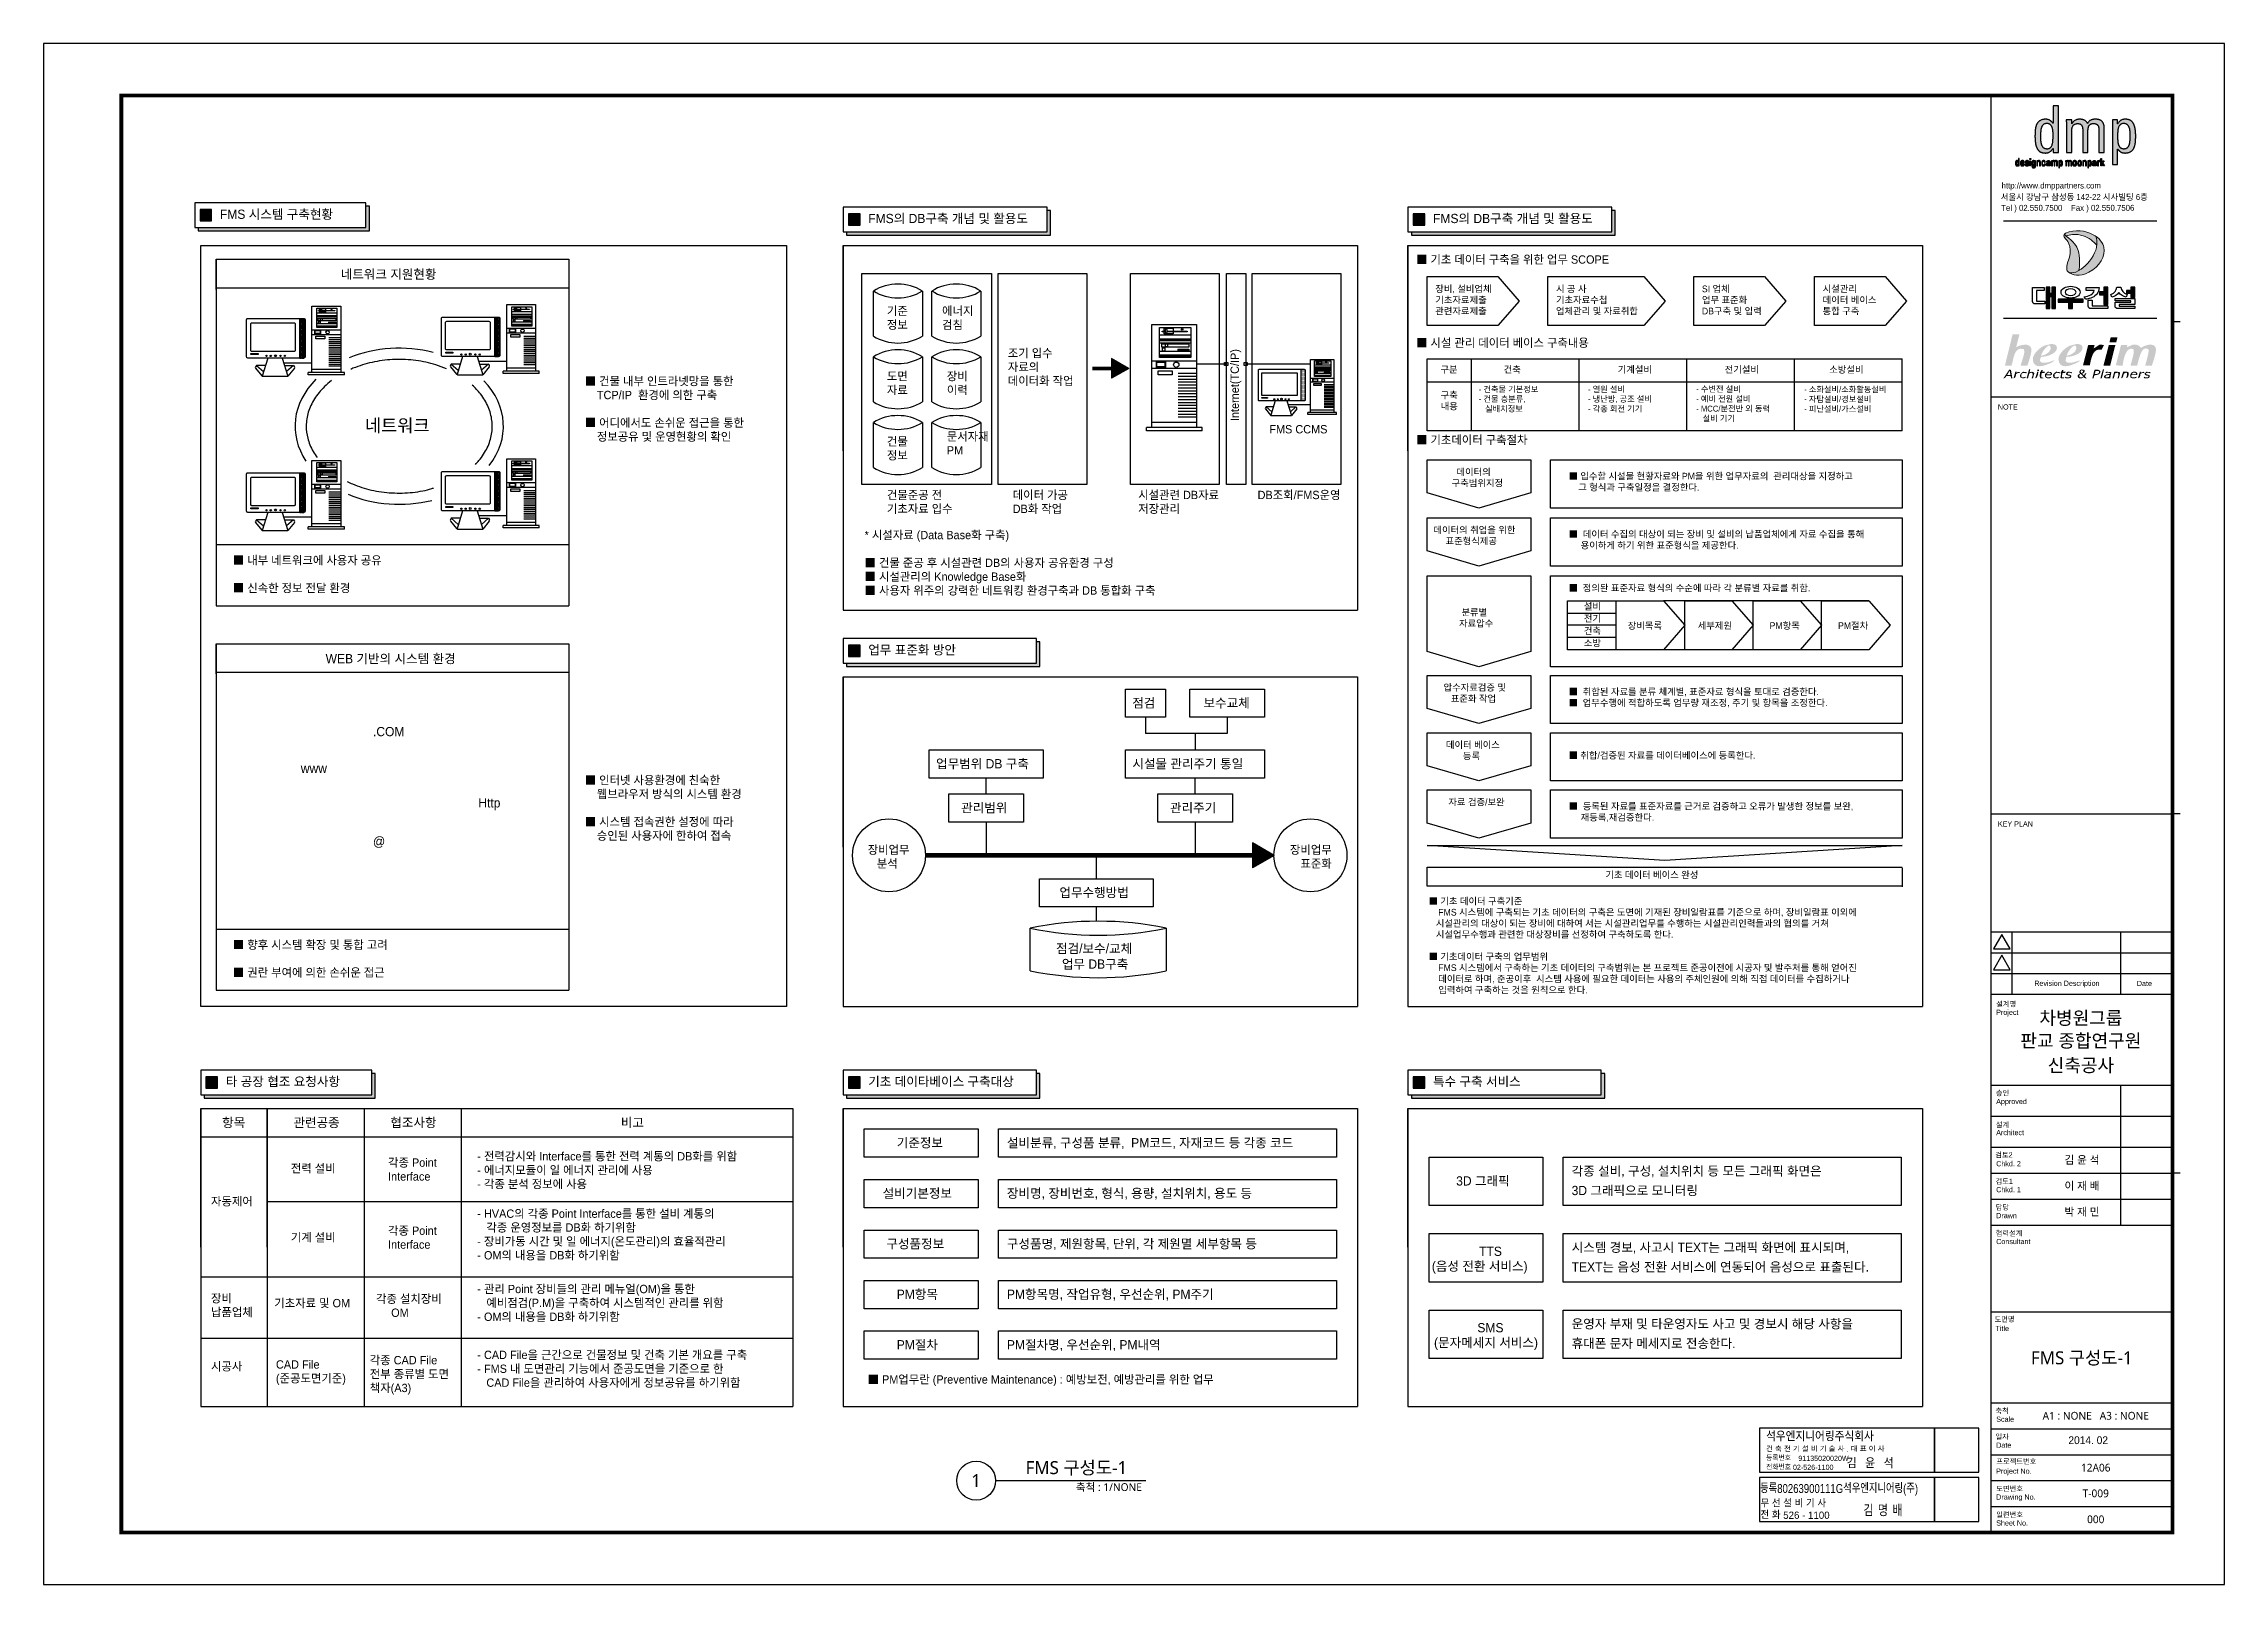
# Model space of a CAD drawing. Header units: millimetres. Extents: x 2538 to 3379, y -887 to -293.
import ezdxf
from ezdxf.enums import TextEntityAlignment as Align

# ---------------------------------------------------------------- set-up
doc = ezdxf.new("R2010")
doc.units = ezdxf.units.MM
doc.header["$LTSCALE"] = 40
doc.header["$MEASUREMENT"] = 0
doc.layers.get('0').update_dxf_attribs({"linetype": 'CONTINUOUS'})
for name, color, linetype in [('001dmp-FORM', 7, 'CONTINUOUS'), ('003dmp-TIT', 2, 'CONTINUOUS'), ('1', 3, 'CONTINUOUS'), ('FORM', 7, 'CONTINUOUS'), ('MR', 7, 'CONTINUOUS')]:
    doc.layers.add(name, color=color, linetype=linetype)
doc.styles.add('GHM1', font='GEM1', dxfattribs={"bigfont": 'GHM1'})
doc.styles.add('HAUD01', font='Dotum.ttf')
doc.styles.add('SUKWOO', font='malgun.ttf')
doc.styles.add('돋움', font='Dotum.ttf')

msp = doc.modelspace()

# ---------------------------------------------------------------- texts
at = {"insert": (3139.98, -611.85), "char_height": 2.5677, "width": 135.8425, "attachment_point": 1, "style": 'HAUD01'}
msp.add_mtext('기초 데이터 베이스 완성', dxfattribs=at)
at = {"layer": '001dmp-FORM', "color": 3, "style": 'SUKWOO'}
for s, p in [('A1 : NONE   A3 : NONE', (3329.11, -821.69)), ('T-009', (3329.11, -851.6))]:
    msp.add_text(s, height=3, dxfattribs=at).set_placement(p, align=Align.MIDDLE_CENTER)
for s, p in [('12A06', (3329.11, -841.69)), ('000', (3329.11, -861.6))]:
    msp.add_text(s, height=2.983, rotation=0.00002, dxfattribs=at).set_placement(p, align=Align.MIDDLE_CENTER)
at = {"layer": '003dmp-TIT', "color": 3, "style": 'SUKWOO'}
msp.add_text('FMS 구성도-1', height=5, dxfattribs=at).set_placement((3323.72, -799.35), align=Align.MIDDLE_CENTER)
at = {"layer": '003dmp-TIT', "style": 'SUKWOO'}
msp.add_text('FMS 구성도-1', height=5, dxfattribs=at).set_placement((2955.59, -845.69), align=Align.BOTTOM_RIGHT)
msp.add_text('1', height=5, dxfattribs=at).set_placement((2897.33, -846.69), align=Align.MIDDLE_CENTER)
at = {"layer": '003dmp-TIT', "color": 3, "style": 'SUKWOO'}
msp.add_text('축척 : 1/NONE', height=3, dxfattribs=at).set_placement((2961.25, -847.69), align=Align.TOP_RIGHT)
at = {"layer": '1', "color": 7, "style": 'HAUD01'}
for s, height, p in [('FMS 시스템 구축현황', 3.5563, (2605.7, -360.24)), ('FMS의 DB구축 개념 및 활용도', 3.5563, (2855.73, -361.88)), ('FMS의 DB구축 개념 및 활용도', 3.5563, (3073.53, -361.88)), ('네트워크 지원현황', 3.556, (2652.28, -383.36)), ('네트워크', 4.979, (2661.61, -442.39)), ('WEB 기반의 시스템 환경', 3.5563, (2646.47, -531.58)), ('업무 표준화 방안', 3.556, (2855.73, -528.2)), ('점검', 3.556, (2957.54, -548.65)), ('보수교체', 3.556, (2985.02, -548.65)), ('.COM', 3.556, (2664.73, -559.69)), ('www', 3.556, (2636.91, -573.85)), ('업무범위 DB 구축', 3.556, (2881.87, -572.08)), ('시설물 관리주기 통일', 3.5563, (2957.58, -572.08)), ('Http', 3.556, (2705.35, -587.16)), ('관리범위', 3.556, (2891.55, -589.06)), ('관리주기', 3.556, (2972.1, -589.06)), ('@', 3.56, (2664.73, -602)), ('업무수행방법', 3.556, (2929.45, -621.75)), ('점검/보수/교체', 3.556, (2928.15, -643.33)), ('업무 DB구축', 3.556, (2930.41, -649.32)), ('타 공장 협조 요청사항', 3.5563, (2607.97, -694.59)), ('기초 데이타베이스 구축대상', 3.5563, (2855.73, -694.59)), ('특수 구축 서비스', 3.556, (3073.53, -694.59)), ('항목', 3.556, (2606.55, -710.41)), ('관련공종', 3.556, (2634.06, -710.41)), ('협조사항', 3.556, (2671.42, -710.41)), ('비고', 3.556, (2760.33, -710.41)), ('기준정보', 3.556, (2866.72, -718.22)), ('설비분류, 구성품 분류,  PM코드, 자재코드 등 각종 코드', 3.5563, (2909.2, -718.22)), ('3D 그래픽', 3.556, (3082.47, -732.92)), ('각종 설비, 구성, 설치위치 등 모든 그래픽 화면은', 3.5563, (3126.99, -729.09)), ('설비기본정보', 3.556, (2861.26, -737.69)), ('장비명, 장비번호, 형식, 용량, 설치위치, 용도 등', 3.5563, (2909.2, -737.69)), ('3D 그래픽으로 모니터링', 3.5563, (3126.99, -736.62)), ('구성품정보', 3.556, (2862.7, -757.16)), ('구성품명, 제원항목, 단위, 각 제원멸 세부항목 등', 3.5563, (2909.2, -757.16)), ('TTS', 3.556, (3091.31, -760.05)), ('시스템 경보, 사고시 TEXT는 그래픽 화면에 표시되며, ', 3.5563, (3126.99, -758.55)), ('(음성 전환 서비스)', 3.5563, (3073.08, -765.79)), ('TEXT는 음성 전환 서비스에 연동되어 음성으로 표출된다.', 3.5563, (3126.99, -766.08)), ('PM항목', 3.556, (2866.72, -776.62)), ('PM항목명, 작업유형, 우선순위, PM주기', 3.5563, (2909.2, -776.62)), ('SMS', 3.556, (3090.64, -789.51)), ('운영자 부재 및 타운영자도 사고 및 경보시 해당 사항을', 3.5563, (3126.99, -788.01)), ('PM절차', 3.556, (2866.72, -796.09)), ('PM절차명, 우선순위, PM내역', 3.5563, (2909.2, -796.09)), ('(문자메세지 서비스)', 3.5563, (3073.92, -795.25)), ('휴대폰 문자 메세지로 전송한다.', 3.5563, (3126.99, -795.54))]:
    msp.add_text(s, height=height, dxfattribs=at).set_placement(p)
for s, insert, char_height, width, attachment_point in [('■ 기초 데이터 구축을 위한 업무 SCOPE\\P\\P\\P\\P\\P\\P■ 시설 관리 데이터 베이스 구축내용\\P\\P\\P\\P\\P\\P\\P■ 기초데이터 구축절차', (3067, -374.32), 3.2096, 166.4856, 1), ('장비, 설비업체\\P기초자료제출\\P관련자료제출', (3074.39, -385.95), 2.568, 34.3309, 1), ('시 공 사\\P기초자료수첩\\P업체관리 및 자료취합', (3120.94, -385.95), 2.5677, 44.0573, 1), ('SI 업체\\P업무 표준화\\PDB구축 및 입력', (3177.22, -385.95), 2.568, 34.3309, 1), ('시설관리\\P데이터 베이스\\P통합 구축', (3223.78, -385.95), 2.568, 34.3309, 1), ('기준\\P정보', (2862.93, -394.13), 3.21, 9.771, 1), ('에너지\\P검침', (2884.2, -394.13), 3.21, 15.1538, 1), ('조기 입수\\P자료의 \\P데이터화 작업', (2909.57, -410.4), 3.21, 42.9137, 1), ('도면\\P자료', (2862.93, -419.3), 3.21, 9.771, 1), ('장비\\P이력', (2886.03, -419.3), 3.21, 9.771, 1), ('구분', (3076.4, -417.05), 2.568, 34.3309, 1), ('건축', (3100.79, -417.05), 2.568, 34.3309, 1), ('기계설비', (3144.75, -417.05), 2.568, 34.3309, 1), ('전기설비', (3186, -417.05), 2.568, 34.3309, 1), ('소방설비', (3226.31, -417.05), 2.568, 34.3309, 1), ('■ 건물 내부 인트라넷망을 통한\\P    TCP/IP  환경에 의한 구축\\P\\P■ 어디에서도 손쉬운 접근을 통한\\P    정보공유 및 운영현황의 확인', (2746.41, -421.2), 3.2096, 74.1049, 1), ('구축\\P내용', (3076.48, -426.91), 2.568, 34.3309, 1), ('- 건축물 기본정보\\P- 건물 층분류, \\P   실배치정보', (3091.15, -424.8), 2.26, 38.3099, 1), ('- 열원 설비\\P- 냉난방, 공조 설비\\P- 각종 회전 기기', (3133.31, -424.8), 2.2596, 38.3099, 1), ('- 수변전 설비\\P- 예비 전원 설비\\P- MCC/분전반 외 동력 \\P   설비 기기', (3175.03, -424.74), 2.2596, 35.1167, 1), ('- 소화설비/소화활동설비\\P- 자탐설비/경보설비\\P- 피난설비/가스설비', (3216.67, -424.85), 2.2596, 38.3099, 1), ('건물\\P정보', (2862.93, -444.47), 3.21, 9.771, 1), ('문서자재\\PPM', (2886.03, -442.53), 3.21, 9.771, 1), ('FMS CCMS', (3010.41, -439.75), 3.21, 35.342, 1), ('  데이터의\\P구축범위지정', (3080.71, -456.55), 2.568, 36.9707, 1), ('■ 입수할 시설물 현황자료와 PM을 위한 업무자료의  관리대상을 지정하고 \\P    그 형식과 구축일정을 결정한다.', (3125.81, -458.16), 2.5677, 135.8425, 1), ('건물준공 전\\P기초자료 입수', (2862.93, -465.09), 3.21, 30.63, 1), ('데이터 가공\\PDB화 작업', (2911.43, -465.09), 3.21, 30.63, 1), ('시설관련 DB자료\\P저장관리', (2959.83, -465.09), 3.21, 35.342, 1), ('DB조회/FMS운영', (3005.88, -465.09), 3.21, 35.342, 1), ('  데이터의 취업을 위한 \\P       표준형식제공', (3071.82, -478.91), 2.5677, 57.6234, 1), (' * 시설자료 (Data Base화 구축)\\P\\P ■ 건물 준공 후 시설관련 DB의 사용자 공유환경 구성\\P ■ 시설관리의 Knowledge Base화\\P ■ 사용자 위주의 강력한 네트워킹 환경구축과 DB 통합화 구축', (2853.16, -480.53), 3.2096, 166.4856, 1), ('■  데이터 수집의 대상이 되는 장비 및 설비의 납품업체에게 자료 수집을 통해\\P     용이하게 하기 위한 표준형식을 제공한다.', (3125.81, -480.52), 2.5677, 135.8425, 1), ('■ 내부 네트워크에 사용자 공유\\P\\P■ 신속한 정보 전달 환경', (2610.7, -490.28), 3.2096, 195.2694, 1), ('■  정의돤 표준자료 형식의 수순에 따라 각 분류별 자료를 취함.', (3125.81, -501.28), 2.5677, 135.8425, 1), (' 분류별\\P자료압수', (3083.55, -510.64), 2.568, 57.6234, 1), ('설비', (3131.69, -508.31), 2.568, 15.8175, 1), ('전기', (3131.69, -513.03), 2.568, 15.8175, 1), ('건축', (3131.69, -517.75), 2.568, 15.8175, 1), ('장비목록', (3148.61, -515.77), 2.568, 15.8175, 1), ('세부제원', (3175.6, -515.77), 2.568, 15.8175, 1), ('PM항목', (3203.32, -515.77), 2.568, 15.8175, 1), ('PM절차', (3229.72, -515.77), 2.568, 15.8175, 1), ('소방', (3131.69, -522.48), 2.568, 15.8175, 1), ('압수자료검증 및\\P   표준화 작업', (3077.58, -539.63), 2.568, 57.6234, 1), ('■  취합된 자료를 분류 체계별, 표준자료 형식을 토대로 검증한다.\\P■  업무수행에 적합하도록 업무량 재조정, 주기 및 항목을 조정한다.', (3125.81, -541.25), 2.5677, 135.8425, 1), (' 데이터 베이스 \\P        등록', (3077.58, -561.73), 2.568, 57.6234, 1), ('■ 취합/검증된 자료를 데이터베이스에 등록한다.\\P\\P ', (3125.81, -565.82), 2.5677, 135.8425, 1), ('■ 인터넷 사용환경에 친숙한\\P    웹브라우저 방식의 시스템 환경\\P\\P■ 시스템 접속권한 설정에 따라\\P    승인된 사용자에 한하여 접속', (2746.41, -575.04), 3.2096, 74.1049, 1), ('  자료 검증/보완', (3077.58, -583.81), 2.568, 57.6234, 1), ('■  등록된 자료를 표준자료를 근거로 검증하고 오류가 발생한 정보를 보완,\\P     재등록,재검증한다.', (3125.81, -585.42), 2.5677, 135.8425, 1), ('장비업무 \\P   분석', (2855.52, -601.87), 3.21, 195.2694, 1), ('장비업무\\P 표준화  ', (3034.47, -601.87), 3.21, 26.823, 3), ('■ 기초 데이터 구축기준\\P    FMS 시스템에 구축되는 기초 데이터의 구축은 도면에 기재된 장비일람표를 기준으로 하며, 장비일람표 이외에\\P   시설관리의 대상이 되는 장비에 대하여 서는 시설관리업무를 수행하는 시설관리인력들과의 협의를 거쳐 \\P   시설업무수행과 관련한 대상장비를 선정하여 구축하도록 한다.\\P\\P■ 기초데이터 구축의 업무범위\\P    FMS 시스템에서 구축하는 기초 데이터의 구축범위는 본 프로젝트 준공이전에 시공자 및 발주처를 통해 얻어진\\P    데이터로 하며, 준공이후  시스템 사용에 필요한 데이터는 사용의 주체인원에 의해 직접 데이터를 수집하거나 \\P    입력하여 구축하는 것을 원칙으로 한다.', (3071.82, -621.99), 2.5677, 180.7002, 1), ('■ 향후 시스템 확장 및 통합 고려\\P\\P■ 권란 부여에 의한 손쉬운 접근', (2610.7, -638.5), 3.2096, 195.2694, 1), ('각종 Point\\PInterface', (2670.55, -722.47), 3.21, 195.2694, 1), ('- 전력감시와 Interface를 통한 전력 계통의 DB화를 위함\\P- 에너지모듈이 일 에너지 관리에 사용\\P- 각종 분석 정보에 사용', (2704.97, -720.05), 3.2096, 195.2694, 1), ('전력 설비', (2633.05, -724.7), 3.21, 195.2694, 1), ('자동제어', (2602.27, -737.43), 3.21, 195.2694, 1), ('각종 Point\\PInterface', (2670.55, -748.73), 3.21, 195.2694, 1), ('- HVAC의 각종 Point Interface를 통한 설비 계통의\\P   각종 운영정보를 DB화 하기위함\\P- 장비가동 시간 및 일 에너지(온도관리)의 효율적관리\\P- OM의 내용을 DB화 하기위함', (2704.97, -742.16), 3.2096, 195.2694, 1), ('기계 설비', (2633.05, -751.3), 3.21, 195.2694, 1), ('- 관리 Point 장비들의 관리 메뉴얼(OM)을 통한 \\P   예비점검(P.M)을 구축하여 시스템적인 관리를 위함\\P- OM의 내용을 DB화 하기위함', (2704.97, -771.21), 3.2096, 195.2694, 1), ('장비\\P납품업체', (2602.27, -774.81), 3.21, 195.2694, 1), ('기초자료 및 OM', (2626.67, -776.65), 3.21, 195.2694, 1), ('각종 설치장비\\P     OM', (2665.91, -775), 3.21, 195.2694, 1), ('각종 CAD File\\P전부 종류별 도면\\P책자(A3)', (2663.5, -798.65), 3.2096, 195.2694, 1), ('- CAD File을 근간으로 건물정보 및 건축 기본 개요를 구축\\P- FMS 내 도면관리 기능에서 준공도면을 기준으로 한\\P   CAD File을 관리하여 사용자에게 정보공유를 하기위함', (2704.97, -796.61), 3.2096, 195.2694, 1), ('시공사', (2602.27, -801.06), 3.21, 195.2694, 1), ('CAD File\\P(준공도면기준)', (2627.32, -800.3), 3.21, 195.2694, 1), ('■ PM업무란 (Preventive Maintenance) : 예방보전, 예방관리를 위한 업무', (2855.5, -806.08), 3.2096, 195.2694, 1)]:
    msp.add_mtext(s, dxfattribs=dict(at, insert=insert, char_height=char_height, width=width, attachment_point=attachment_point))
at = {"layer": '1', "color": 7, "insert": (2995.45, -438.21), "char_height": 3.2096, "width": 35.342, "attachment_point": 1, "rotation": 90, "style": 'HAUD01'}
msp.add_mtext('Internet(TC/IP)', dxfattribs=at)

# ---------------------------------------------------------------- blocks, each defined once
blk = doc.blocks.new('FORM_ELEC_SUKWOO$0$')
at = {"layer": '001dmp-FORM'}
h = blk.add_hatch(color=30, dxfattribs=at)
h.paths.add_polyline_path([(149414, 109608), (149023, 109608), (149023, 108330), (149010, 108330), (149009, 108330), (149000, 108343), (148990, 108356), (148981, 108369), (148971, 108381), (148960, 108394), (148950, 108406), (148939, 108418), (148928, 108430), (148917, 108441), (148906, 108453), (148894, 108464), (148882, 108474), (148870, 108485), (148858, 108495), (148845, 108505), (148832, 108514), (148818, 108524), (148805, 108533), (148791, 108541), (148776, 108549), (148761, 108557), (148746, 108565), (148731, 108572), (148715, 108579), (148664, 108596), (148646, 108601), (148628, 108605), (148609, 108609), (148590, 108613), (148570, 108616), (148550, 108618), (148529, 108620), (148507, 108621), (148485, 108621), (148463, 108621), (148439, 108621), (148416, 108620), (148392, 108618), (148367, 108616), (148341, 108613), (148315, 108610), (148288, 108605), (148260, 108599), (148230, 108592), (148198, 108583), (148164, 108572), (148127, 108558), (148084, 108537), (148029, 108505), (148008, 108490), (147989, 108476), (147971, 108461), (147959, 108451), (147943, 108435), (147931, 108423), (147913, 108404), (147900, 108388), (147891, 108377), (147880, 108363), (147875, 108356), (147868, 108345), (147865, 108342), (147864, 108339), (147851, 108321), (147843, 108308), (147836, 108296), (147831, 108286), (147829, 108282), (147828, 108281), (147826, 108277), (147816, 108258), (147811, 108248), (147806, 108236), (147798, 108219), (147793, 108208), (147789, 108199), (147788, 108196), (147782, 108181), (147779, 108172), (147777, 108168), (147774, 108158), (147770, 108149), (147768, 108142), (147765, 108133), (147764, 108129), (147763, 108125), (147761, 108121), (147759, 108114), (147753, 108093), (147744, 108061), (147737, 108031), (147730, 108002), (147725, 107974), (147720, 107946), (147715, 107919), (147711, 107892), (147707, 107866), (147704, 107840), (147701, 107815), (147699, 107789), (147697, 107764), (147695, 107740), (147693, 107715), (147691, 107691), (147690, 107667), (147689, 107643), (147688, 107620), (147687, 107596), (147686, 107573), (147685, 107549), (147685, 107526), (147684, 107503), (147684, 107480), (147684, 107457), (147684, 107434), (147683, 107411), (147683, 107389), (147683, 107366), (147683, 107343), (147683, 107320), (147683, 107298), (147684, 107275), (147684, 107253), (147684, 107231), (147685, 107209), (147686, 107187), (147687, 107165), (147688, 107144), (147689, 107122), (147690, 107101), (147691, 107079), (147693, 107058), (147695, 107037), (147696, 107016), (147698, 106996), (147701, 106975), (147703, 106955), (147705, 106935), (147708, 106915), (147711, 106895), (147713, 106875), (147717, 106855), (147720, 106836), (147723, 106817), (147727, 106797), (147731, 106779), (147734, 106760), (147739, 106741), (147743, 106723), (147747, 106705), (147752, 106687), (147757, 106669), (147762, 106651), (147767, 106634), (147773, 106617), (147778, 106600), (147784, 106583), (147790, 106566), (147797, 106550), (147803, 106534), (147810, 106518), (147817, 106502), (147824, 106487), (147832, 106472), (147839, 106457), (147847, 106442), (147856, 106428), (147864, 106414), (147873, 106400), (147882, 106386), (147891, 106373), (147901, 106359), (147911, 106347), (147921, 106334), (147931, 106322), (147942, 106310), (147953, 106298), (147964, 106287), (147976, 106276), (147988, 106265), (148000, 106255), (148013, 106245), (148026, 106235), (148039, 106226), (148053, 106217), (148067, 106208), (148081, 106200), (148096, 106192), (148111, 106185), (148127, 106178), (148143, 106171), (148159, 106164), (148176, 106158), (148193, 106153), (148210, 106148), (148228, 106143), (148247, 106139), (148265, 106135), (148284, 106131), (148304, 106128), (148324, 106126), (148344, 106123), (148365, 106121), (148386, 106120), (148408, 106119), (148430, 106118), (148452, 106118), (148475, 106118), (148498, 106119), (148523, 106120), (148548, 106123), (148574, 106126), (148601, 106131), (148630, 106137), (148662, 106146), (148697, 106158), (148737, 106176), (148789, 106205), (148842, 106243), (148900, 106298), (148941, 106346), (148975, 106391), (149014, 106452), (149023, 106452), (149023, 106166), (149414, 106166)])
h.paths.add_polyline_path([(149019, 107659), (149020, 107637), (149021, 107616), (149022, 107594), (149022, 107572), (149023, 107549), (149023, 107527), (149023, 107505), (149023, 107482), (149023, 107459), (149023, 107437), (149023, 107414), (149023, 107391), (149023, 107369), (149023, 107346), (149023, 107323), (149023, 107300), (149022, 107277), (149022, 107254), (149021, 107231), (149021, 107208), (149020, 107184), (149019, 107161), (149018, 107137), (149017, 107113), (149016, 107089), (149014, 107065), (149012, 107040), (149010, 107016), (149008, 106990), (149005, 106965), (149002, 106939), (148998, 106913), (148994, 106886), (148989, 106858), (148983, 106830), (148976, 106801), (148968, 106770), (148959, 106738), (148947, 106703), (148930, 106664), (148906, 106616), (148895, 106599), (148884, 106583), (148865, 106558), (148848, 106540), (148838, 106530), (148822, 106516), (148805, 106502), (148783, 106488), (148768, 106479), (148727, 106461), (148694, 106450), (148665, 106444), (148639, 106440), (148614, 106438), (148590, 106437), (148568, 106438), (148546, 106438), (148525, 106440), (148505, 106442), (148485, 106445), (148466, 106449), (148448, 106453), (148430, 106458), (148413, 106464), (148396, 106470), (148380, 106477), (148365, 106484), (148350, 106492), (148336, 106500), (148322, 106509), (148309, 106519), (148296, 106528), (148284, 106539), (148272, 106550), (148261, 106561), (148250, 106573), (148240, 106585), (148230, 106598), (148221, 106611), (148212, 106625), (148203, 106639), (148195, 106654), (148187, 106668), (148180, 106684), (148173, 106699), (148166, 106715), (148160, 106732), (148154, 106748), (148148, 106765), (148143, 106783), (148138, 106801), (148133, 106819), (148129, 106837), (148125, 106856), (148121, 106875), (148118, 106894), (148115, 106913), (148112, 106933), (148109, 106953), (148107, 106973), (148104, 106994), (148103, 107015), (148101, 107036), (148099, 107057), (148098, 107078), (148097, 107100), (148096, 107121), (148095, 107143), (148095, 107165), (148094, 107188), (148094, 107210), (148094, 107232), (148094, 107255), (148093, 107277), (148093, 107300), (148093, 107323), (148093, 107345), (148094, 107368), (148094, 107391), (148094, 107414), (148094, 107437), (148094, 107460), (148095, 107483), (148095, 107506), (148096, 107529), (148097, 107553), (148098, 107576), (148099, 107600), (148100, 107624), (148101, 107648), (148103, 107672), (148104, 107696), (148106, 107721), (148109, 107746), (148111, 107771), (148114, 107797), (148118, 107823), (148121, 107849), (148126, 107877), (148131, 107904), (148137, 107933), (148145, 107963), (148153, 107995), (148165, 108029), (148179, 108066), (148201, 108110), (148205, 108117), (148214, 108132), (148231, 108157), (148257, 108188), (148277, 108208), (148303, 108228), (148328, 108245), (148346, 108255), (148386, 108273), (148420, 108284), (148449, 108291), (148477, 108295), (148503, 108298), (148527, 108300), (148551, 108301), (148574, 108302), (148596, 108301), (148617, 108300), (148637, 108297), (148657, 108294), (148676, 108290), (148694, 108285), (148711, 108280), (148727, 108274), (148743, 108267), (148759, 108260), (148773, 108252), (148787, 108243), (148801, 108234), (148814, 108224), (148826, 108214), (148838, 108204), (148850, 108192), (148861, 108181), (148871, 108168), (148881, 108156), (148891, 108143), (148900, 108129), (148908, 108115), (148917, 108101), (148925, 108086), (148932, 108071), (148939, 108055), (148946, 108039), (148952, 108023), (148959, 108007), (148964, 107990), (148970, 107972), (148975, 107955), (148980, 107937), (148984, 107919), (148988, 107900), (148992, 107882), (148996, 107863), (148999, 107843), (149002, 107824), (149005, 107804), (149008, 107784), (149010, 107764), (149012, 107743), (149014, 107722), (149016, 107701), (149018, 107680)], flags=16)
for points in [[(152423, 106166), (152814, 106166), (152814, 108009), (152814, 108032), (152813, 108053), (152811, 108075), (152810, 108096), (152807, 108116), (152805, 108136), (152802, 108156), (152798, 108175), (152795, 108194), (152790, 108212), (152786, 108230), (152781, 108248), (152775, 108265), (152769, 108282), (152763, 108298), (152756, 108314), (152749, 108329), (152741, 108344), (152733, 108359), (152725, 108373), (152716, 108387), (152707, 108401), (152697, 108414), (152687, 108426), (152677, 108439), (152666, 108451), (152655, 108462), (152643, 108473), (152631, 108484), (152619, 108494), (152606, 108504), (152593, 108513), (152579, 108522), (152565, 108531), (152551, 108539), (152536, 108547), (152520, 108554), (152505, 108561), (152489, 108568), (152472, 108574), (152456, 108580), (152438, 108586), (152421, 108591), (152403, 108595), (152384, 108599), (152366, 108603), (152346, 108607), (152327, 108610), (152307, 108613), (152287, 108615), (152266, 108617), (152245, 108618), (152223, 108620), (152201, 108621), (152179, 108621), (152157, 108621), (152134, 108621), (152111, 108620), (152087, 108619), (152062, 108618), (152037, 108615), (152011, 108612), (151984, 108608), (151956, 108602), (151926, 108594), (151894, 108585), (151858, 108571), (151816, 108552), (151786, 108535), (151760, 108519), (151758, 108517), (151731, 108497), (151702, 108472), (151673, 108442), (151651, 108415), (151640, 108401), (151633, 108392), (151618, 108371), (151607, 108352), (151599, 108340), (151596, 108334), (151594, 108331), (151584, 108311), (151581, 108317), (151574, 108333), (151566, 108348), (151558, 108363), (151550, 108377), (151541, 108390), (151531, 108403), (151521, 108416), (151511, 108428), (151500, 108440), (151489, 108452), (151477, 108463), (151465, 108474), (151453, 108484), (151440, 108494), (151427, 108503), (151414, 108513), (151400, 108521), (151386, 108530), (151371, 108538), (151356, 108546), (151341, 108553), (151325, 108560), (151309, 108567), (151293, 108573), (151276, 108579), (151259, 108585), (151242, 108590), (151224, 108595), (151206, 108600), (151188, 108604), (151169, 108608), (151149, 108611), (151130, 108614), (151109, 108616), (151089, 108618), (151068, 108620), (151046, 108621), (151024, 108621), (151001, 108621), (150978, 108620), (150954, 108619), (150929, 108618), (150904, 108615), (150879, 108612), (150852, 108608), (150824, 108603), (150795, 108596), (150763, 108587), (150729, 108576), (150690, 108560), (150643, 108535), (150598, 108505), (150567, 108480), (150545, 108459), (150515, 108427), (150495, 108402), (150480, 108381), (150464, 108356), (150436, 108305), (150411, 108253), (150411, 108573), (149996, 108573), (150012, 108362), (150020, 108163), (150020, 108048), (150020, 107935), (150020, 107912), (150020, 107799), (150020, 107776), (150020, 107753), (150020, 107731), (150020, 107708), (150020, 107685), (150020, 107663), (150020, 107549), (150020, 107527), (150020, 107504), (150020, 107481), (150020, 107459), (150020, 107436), (150020, 107413), (150020, 106166), (150411, 106166), (150411, 107899), (150487, 108148), (150648, 108266), (150848, 108313), (151061, 108266), (151176, 108131), (151219, 107960), (151221, 107842), (151221, 106166), (151612, 106166), (151612, 107737), (151612, 107759), (151612, 107894), (151673, 108154), (151853, 108295), (152131, 108309), (152314, 108227), (152402, 108066), (152423, 107904)], [(148505, 94584), (148779, 94584), (148779, 95469), (148927, 95469), (148927, 94584), (149201, 94584), (149201, 96172), (148927, 96172), (148927, 95697), (148779, 95697), (148779, 96172), (148505, 96172)], [(152797, 94878), (153087, 94878), (153087, 96171), (152797, 96171), (152797, 95833), (152471, 95833), (152471, 95602), (152797, 95602)], [(154795, 95414), (155084, 95414), (155084, 96174), (154795, 96174), (154795, 95926), (154468, 95926), (154468, 95728), (154795, 95728)], [(149394, 95067), (150179, 95067), (150179, 94584), (150465, 94584), (150465, 95067), (151246, 95067), (151246, 95274), (149394, 95274)]]:
    blk.add_hatch(color=253, dxfattribs=at).paths.add_polyline_path(points)
h = blk.add_hatch(color=253, dxfattribs=at)
h.paths.add_polyline_path([(153419, 105255), (153810, 105255), (153810, 106419), (153819, 106409), (153825, 106409), (153832, 106398), (153842, 106385), (153851, 106372), (153861, 106360), (153871, 106347), (153882, 106335), (153893, 106323), (153903, 106311), (153914, 106300), (153926, 106288), (153937, 106277), (153949, 106266), (153961, 106256), (153974, 106246), (153987, 106236), (154000, 106226), (154013, 106217), (154027, 106208), (154041, 106199), (154055, 106191), (154070, 106183), (154085, 106175), (154100, 106168), (154116, 106161), (154133, 106155), (154149, 106149), (154167, 106144), (154184, 106139), (154203, 106134), (154221, 106130), (154240, 106127), (154260, 106124), (154280, 106122), (154301, 106120), (154323, 106119), (154345, 106118), (154367, 106118), (154391, 106118), (154414, 106119), (154438, 106121), (154463, 106123), (154488, 106125), (154514, 106129), (154541, 106133), (154570, 106139), (154599, 106146), (154630, 106154), (154664, 106165), (154700, 106179), (154742, 106198), (154769, 106212), (154783, 106220), (154795, 106228), (154820, 106245), (154839, 106259), (154856, 106272), (154870, 106284), (154882, 106295), (154892, 106306), (154909, 106322), (154921, 106335), (154937, 106355), (154953, 106375), (154967, 106394), (154977, 106410), (154985, 106423), (154994, 106438), (155002, 106452), (155009, 106465), (155017, 106480), (155023, 106493), (155031, 106510), (155048, 106549), (155061, 106585), (155073, 106619), (155082, 106651), (155091, 106682), (155098, 106712), (155104, 106741), (155110, 106770), (155115, 106797), (155119, 106824), (155123, 106851), (155127, 106877), (155130, 106903), (155133, 106928), (155135, 106954), (155137, 106978), (155139, 107003), (155141, 107027), (155142, 107052), (155144, 107076), (155145, 107099), (155146, 107123), (155147, 107147), (155148, 107170), (155148, 107193), (155149, 107217), (155149, 107240), (155150, 107263), (155150, 107286), (155150, 107308), (155150, 107331), (155150, 107354), (155150, 107377), (155150, 107399), (155150, 107422), (155150, 107445), (155150, 107467), (155150, 107489), (155149, 107511), (155148, 107533), (155148, 107555), (155147, 107577), (155146, 107599), (155145, 107620), (155143, 107642), (155142, 107663), (155140, 107684), (155139, 107705), (155137, 107726), (155135, 107746), (155133, 107767), (155130, 107787), (155128, 107808), (155125, 107828), (155122, 107847), (155120, 107867), (155116, 107887), (155110, 107925), (155106, 107944), (155102, 107963), (155098, 107982), (155094, 108001), (155090, 108019), (155085, 108037), (155081, 108055), (155076, 108073), (155071, 108090), (155065, 108108), (155060, 108125), (155054, 108142), (155048, 108159), (155042, 108175), (155036, 108191), (155029, 108208), (155022, 108223), (155015, 108239), (155008, 108254), (155001, 108270), (154993, 108284), (154985, 108299), (154977, 108314), (154968, 108328), (154959, 108342), (154950, 108355), (154941, 108369), (154931, 108382), (154922, 108394), (154911, 108407), (154901, 108419), (154890, 108431), (154879, 108443), (154868, 108454), (154856, 108465), (154844, 108475), (154832, 108486), (154819, 108496), (154806, 108505), (154792, 108515), (154779, 108524), (154765, 108532), (154750, 108540), (154735, 108548), (154720, 108556), (154705, 108563), (154689, 108569), (154672, 108576), (154655, 108582), (154638, 108587), (154621, 108592), (154603, 108597), (154584, 108601), (154565, 108605), (154546, 108608), (154527, 108611), (154506, 108614), (154486, 108616), (154465, 108618), (154444, 108619), (154422, 108620), (154400, 108621), (154378, 108621), (154355, 108621), (154331, 108620), (154307, 108619), (154282, 108616), (154256, 108612), (154228, 108607), (154198, 108600), (154166, 108591), (154131, 108578), (154089, 108559), (154056, 108541), (154041, 108531), (154034, 108527), (154003, 108504), (153980, 108486), (153966, 108473), (153948, 108455), (153924, 108431), (153909, 108413), (153895, 108397), (153867, 108360), (153845, 108327), (153810, 108273), (153810, 108573), (153419, 108573)])
h.paths.add_polyline_path([(154736, 107674), (154740, 107510), (154740, 107261), (154730, 107012), (154693, 106750), (154590, 106537), (154417, 106447), (154187, 106430), (154006, 106507), (153896, 106660), (153839, 106843), (153815, 107032), (153812, 107149), (153811, 107190), (153811, 107206), (153811, 107215), (153810, 107238), (153810, 107294), (153808, 107556), (153822, 107793), (153868, 108015), (153974, 108212), (154147, 108302), (154379, 108301), (154559, 108208), (154663, 108051), (154716, 107866)], flags=16)
h = blk.add_hatch(color=253, dxfattribs=at)
h.paths.add_polyline_path([(146512, 105713), (146449, 105713), (146449, 105509), (146447, 105509), (146443, 105514), (146433, 105526), (146421, 105537), (146407, 105546), (146391, 105552), (146371, 105555), (146348, 105555), (146321, 105551), (146305, 105545), (146287, 105534), (146275, 105523), (146265, 105511), (146259, 105502), (146254, 105492), (146251, 105484), (146249, 105478), (146246, 105467), (146244, 105458), (146242, 105448), (146240, 105436), (146238, 105422), (146237, 105411), (146237, 105398), (146236, 105375), (146236, 105352), (146236, 105329), (146237, 105308), (146239, 105287), (146242, 105268), (146246, 105249), (146252, 105232), (146258, 105216), (146266, 105201), (146276, 105188), (146288, 105177), (146302, 105168), (146318, 105162), (146337, 105158), (146358, 105157), (146373, 105157), (146383, 105159), (146396, 105163), (146407, 105168), (146415, 105173), (146423, 105180), (146432, 105188), (146438, 105195), (146443, 105202), (146448, 105210), (146449, 105210), (146449, 105164), (146512, 105164)])
h.paths.add_polyline_path([(146446, 105426), (146447, 105420), (146448, 105412), (146448, 105406), (146449, 105401), (146449, 105391), (146449, 105384), (146449, 105378), (146449, 105371), (146449, 105361), (146449, 105355), (146449, 105348), (146449, 105338), (146449, 105333), (146449, 105326), (146448, 105315), (146448, 105308), (146447, 105299), (146446, 105290), (146446, 105286), (146445, 105280), (146443, 105273), (146442, 105268), (146441, 105262), (146440, 105258), (146438, 105254), (146437, 105249), (146433, 105241), (146429, 105234), (146423, 105226), (146419, 105222), (146413, 105217), (146409, 105215), (146403, 105212), (146398, 105210), (146392, 105209), (146387, 105208), (146380, 105208), (146373, 105208), (146365, 105209), (146356, 105211), (146347, 105214), (146340, 105218), (146333, 105223), (146327, 105228), (146322, 105234), (146318, 105241), (146314, 105249), (146311, 105257), (146308, 105266), (146304, 105284), (146302, 105305), (146301, 105327), (146301, 105349), (146301, 105361), (146301, 105372), (146301, 105379), (146302, 105387), (146302, 105396), (146302, 105400), (146303, 105410), (146304, 105420), (146304, 105424), (146305, 105431), (146306, 105436), (146308, 105447), (146309, 105450), (146311, 105457), (146314, 105465), (146317, 105473), (146321, 105479), (146326, 105486), (146331, 105490), (146337, 105495), (146345, 105499), (146351, 105501), (146359, 105503), (146365, 105504), (146370, 105505), (146381, 105505), (146388, 105504), (146394, 105503), (146401, 105501), (146406, 105499), (146409, 105497), (146415, 105493), (146419, 105490), (146425, 105484), (146428, 105480), (146430, 105477), (146432, 105474), (146435, 105468), (146437, 105463), (146439, 105459), (146441, 105451), (146443, 105445), (146444, 105440), (146445, 105432)], flags=16)
h.paths.add_polyline_path([(146888, 105346), (146888, 105369), (146887, 105391), (146886, 105413), (146884, 105434), (146881, 105453), (146877, 105472), (146871, 105489), (146864, 105504), (146855, 105517), (146843, 105529), (146830, 105538), (146815, 105546), (146797, 105551), (146778, 105554), (146757, 105556), (146734, 105555), (146719, 105554), (146708, 105552), (146693, 105548), (146679, 105543), (146673, 105540), (146663, 105534), (146654, 105527), (146648, 105522), (146640, 105513), (146631, 105500), (146628, 105494), (146623, 105485), (146619, 105475), (146617, 105466), (146614, 105458), (146609, 105431), (146608, 105419), (146607, 105410), (146607, 105405), (146606, 105393), (146605, 105382), (146605, 105372), (146605, 105364), (146605, 105358), (146605, 105346), (146605, 105336), (146606, 105324), (146606, 105315), (146607, 105305), (146607, 105299), (146608, 105293), (146609, 105286), (146610, 105278), (146611, 105274), (146612, 105266), (146613, 105261), (146615, 105255), (146617, 105248), (146619, 105242), (146620, 105237), (146622, 105232), (146625, 105225), (146626, 105221), (146629, 105216), (146632, 105211), (146635, 105207), (146638, 105202), (146641, 105197), (146644, 105194), (146648, 105190), (146652, 105186), (146656, 105182), (146660, 105179), (146665, 105176), (146669, 105173), (146674, 105171), (146680, 105168), (146685, 105166), (146691, 105164), (146699, 105162), (146703, 105161), (146710, 105160), (146717, 105159), (146722, 105158), (146728, 105158), (146738, 105157), (146743, 105157), (146754, 105157), (146761, 105157), (146767, 105157), (146774, 105158), (146783, 105159), (146793, 105161), (146802, 105163), (146810, 105166), (146820, 105170), (146828, 105173), (146836, 105178), (146842, 105182), (146847, 105187), (146852, 105191), (146858, 105198), (146863, 105203), (146868, 105212), (146870, 105216), (146876, 105228), (146879, 105237), (146881, 105246), (146882, 105250), (146883, 105256), (146884, 105264), (146884, 105270), (146884, 105278), (146885, 105281), (146816, 105281), (146816, 105275), (146813, 105260), (146810, 105252), (146806, 105242), (146799, 105232), (146788, 105220), (146777, 105213), (146769, 105211), (146761, 105209), (146749, 105208), (146740, 105208), (146731, 105209), (146728, 105210), (146723, 105211), (146716, 105213), (146711, 105215), (146707, 105218), (146701, 105222), (146698, 105225), (146696, 105227), (146692, 105232), (146688, 105238), (146687, 105241), (146684, 105247), (146682, 105254), (146680, 105259), (146678, 105265), (146677, 105272), (146676, 105276), (146675, 105283), (146674, 105291), (146673, 105302), (146673, 105309), (146672, 105316), (146672, 105324), (146672, 105330), (146672, 105336), (146888, 105336)])
h.paths.add_polyline_path([(146672, 105383), (146672, 105403), (146675, 105428), (146680, 105456), (146685, 105470), (146691, 105482), (146699, 105492), (146708, 105499), (146717, 105504), (146727, 105507), (146732, 105508), (146755, 105508), (146774, 105505), (146790, 105498), (146801, 105487), (146809, 105472), (146815, 105455), (146818, 105436), (146821, 105415), (146821, 105394), (146822, 105383)], flags=16)
h.paths.add_polyline_path([(147030, 105252), (147029, 105258), (147028, 105261), (147028, 105264), (147028, 105271), (147027, 105277), (147027, 105281), (146957, 105281), (146957, 105272), (146958, 105256), (146959, 105246), (146962, 105234), (146965, 105225), (146969, 105216), (146973, 105208), (146976, 105203), (146980, 105198), (146986, 105191), (146991, 105186), (146998, 105180), (147005, 105176), (147009, 105173), (147017, 105170), (147024, 105167), (147025, 105167), (147031, 105164), (147037, 105163), (147043, 105161), (147051, 105160), (147058, 105159), (147062, 105158), (147068, 105158), (147076, 105157), (147083, 105157), (147092, 105157), (147101, 105157), (147107, 105157), (147116, 105158), (147124, 105159), (147133, 105161), (147141, 105163), (147148, 105165), (147155, 105167), (147161, 105170), (147168, 105173), (147172, 105176), (147177, 105179), (147182, 105182), (147188, 105187), (147192, 105191), (147195, 105194), (147199, 105198), (147202, 105201), (147204, 105205), (147207, 105210), (147209, 105214), (147210, 105216), (147212, 105219), (147213, 105222), (147214, 105225), (147215, 105228), (147216, 105230), (147217, 105232), (147218, 105234), (147218, 105237), (147219, 105239), (147220, 105243), (147220, 105245), (147220, 105248), (147221, 105249), (147222, 105257), (147222, 105264), (147223, 105269), (147223, 105273), (147223, 105278), (147222, 105282), (147222, 105286), (147221, 105289), (147221, 105294), (147220, 105298), (147218, 105304), (147216, 105308), (147215, 105311), (147213, 105316), (147211, 105320), (147209, 105323), (147207, 105326), (147204, 105330), (147200, 105334), (147197, 105338), (147193, 105342), (147188, 105346), (147185, 105349), (147181, 105352), (147176, 105356), (147172, 105359), (147168, 105362), (147163, 105365), (147158, 105368), (147154, 105370), (147149, 105373), (147144, 105376), (147138, 105378), (147133, 105381), (147128, 105383), (147124, 105385), (147117, 105389), (147113, 105390), (147108, 105393), (147102, 105395), (147097, 105397), (147091, 105400), (147085, 105403), (147082, 105405), (147077, 105407), (147071, 105410), (147067, 105413), (147063, 105415), (147058, 105418), (147053, 105421), (147050, 105424), (147044, 105429), (147041, 105432), (147039, 105435), (147036, 105439), (147034, 105442), (147033, 105446), (147032, 105448), (147031, 105453), (147031, 105457), (147031, 105461), (147031, 105463), (147032, 105468), (147035, 105477), (147039, 105485), (147046, 105494), (147054, 105500), (147061, 105503), (147070, 105506), (147078, 105508), (147088, 105509), (147094, 105508), (147102, 105508), (147112, 105506), (147119, 105504), (147128, 105499), (147132, 105496), (147137, 105491), (147142, 105485), (147146, 105477), (147148, 105469), (147149, 105462), (147150, 105457), (147150, 105452), (147150, 105447), (147219, 105447), (147220, 105452), (147220, 105457), (147220, 105464), (147219, 105473), (147218, 105479), (147216, 105487), (147214, 105492), (147213, 105496), (147210, 105502), (147207, 105507), (147204, 105511), (147200, 105517), (147197, 105520), (147195, 105523), (147190, 105527), (147185, 105531), (147181, 105533), (147176, 105537), (147171, 105539), (147166, 105542), (147160, 105545), (147156, 105546), (147150, 105548), (147143, 105550), (147138, 105551), (147130, 105553), (147122, 105554), (147118, 105555), (147114, 105555), (147105, 105555), (147097, 105556), (147090, 105555), (147078, 105555), (147072, 105554), (147063, 105553), (147052, 105551), (147045, 105549), (147031, 105544), (147022, 105541), (147013, 105536), (147001, 105527), (146994, 105521), (146987, 105513), (146979, 105501), (146975, 105494), (146973, 105488), (146969, 105478), (146968, 105472), (146966, 105459), (146966, 105448), (146967, 105437), (146969, 105427), (146972, 105417), (146975, 105411), (146980, 105402), (146983, 105397), (146989, 105391), (146994, 105385), (147000, 105379), (147006, 105374), (147019, 105365), (147026, 105360), (147033, 105356), (147041, 105352), (147048, 105348), (147056, 105344), (147063, 105340), (147071, 105337), (147078, 105333), (147087, 105329), (147094, 105326), (147101, 105322), (147109, 105318), (147116, 105314), (147123, 105310), (147130, 105306), (147137, 105301), (147143, 105296), (147148, 105291), (147151, 105286), (147154, 105281), (147156, 105275), (147157, 105270), (147157, 105264), (147157, 105260), (147156, 105255), (147156, 105252), (147154, 105246), (147152, 105240), (147148, 105232), (147145, 105229), (147140, 105224), (147133, 105219), (147130, 105217), (147125, 105214), (147120, 105212), (147114, 105211), (147106, 105209), (147097, 105208), (147089, 105208), (147083, 105208), (147074, 105209), (147069, 105210), (147064, 105212), (147057, 105215), (147053, 105217), (147049, 105220), (147045, 105223), (147041, 105228), (147038, 105232), (147035, 105238), (147033, 105242), (147032, 105246)])
h.paths.add_polyline_path([(147359, 105548), (147296, 105548), (147296, 105164), (147359, 105164)])
h.paths.add_polyline_path([(147362, 105713), (147292, 105713), (147292, 105646), (147362, 105646)])
h.paths.add_polyline_path([(147716, 105548), (147654, 105548), (147654, 105501), (147652, 105501), (147650, 105506), (147647, 105511), (147645, 105515), (147642, 105518), (147639, 105522), (147635, 105527), (147631, 105531), (147627, 105535), (147623, 105538), (147619, 105540), (147613, 105544), (147609, 105546), (147603, 105549), (147596, 105551), (147592, 105552), (147585, 105554), (147578, 105555), (147572, 105555), (147564, 105556), (147555, 105555), (147549, 105555), (147536, 105553), (147525, 105549), (147518, 105546), (147510, 105542), (147501, 105536), (147495, 105532), (147486, 105523), (147480, 105516), (147474, 105507), (147470, 105500), (147467, 105496), (147458, 105475), (147455, 105466), (147453, 105459), (147450, 105447), (147448, 105437), (147447, 105430), (147445, 105415), (147444, 105405), (147443, 105392), (147443, 105381), (147443, 105367), (147443, 105358), (147443, 105347), (147443, 105336), (147444, 105325), (147445, 105315), (147446, 105304), (147447, 105294), (147448, 105283), (147450, 105275), (147452, 105263), (147454, 105256), (147457, 105247), (147460, 105238), (147466, 105223), (147470, 105216), (147475, 105208), (147479, 105203), (147485, 105196), (147490, 105191), (147497, 105185), (147504, 105180), (147511, 105176), (147520, 105172), (147527, 105170), (147536, 105168), (147543, 105166), (147546, 105166), (147553, 105165), (147560, 105165), (147566, 105164), (147572, 105165), (147580, 105165), (147588, 105167), (147598, 105169), (147604, 105171), (147610, 105174), (147617, 105177), (147623, 105181), (147628, 105185), (147633, 105189), (147639, 105194), (147645, 105202), (147649, 105207), (147652, 105212), (147654, 105212), (147654, 105183), (147654, 105161), (147654, 105138), (147653, 105124), (147653, 105118), (147651, 105109), (147647, 105100), (147643, 105093), (147639, 105087), (147633, 105081), (147626, 105076), (147618, 105072), (147612, 105070), (147607, 105069), (147599, 105067), (147590, 105066), (147582, 105067), (147576, 105067), (147568, 105069), (147563, 105070), (147559, 105072), (147552, 105076), (147548, 105078), (147545, 105081), (147541, 105085), (147538, 105090), (147536, 105093), (147533, 105099), (147531, 105106), (147530, 105111), (147529, 105116), (147529, 105122), (147459, 105122), (147458, 105111), (147459, 105102), (147461, 105092), (147463, 105083), (147466, 105075), (147470, 105068), (147475, 105060), (147480, 105055), (147485, 105049), (147491, 105044), (147499, 105038), (147505, 105035), (147514, 105031), (147521, 105028), (147530, 105025), (147539, 105023), (147550, 105021), (147558, 105020), (147570, 105019), (147580, 105019), (147594, 105020), (147604, 105020), (147617, 105022), (147630, 105023), (147648, 105028), (147661, 105032), (147673, 105038), (147685, 105046), (147694, 105055), (147701, 105065), (147706, 105074), (147709, 105080), (147712, 105091), (147715, 105103), (147715, 105109), (147716, 105121), (147716, 105132), (147716, 105155)])
h.paths.add_polyline_path([(147652, 105431), (147653, 105423), (147654, 105410), (147655, 105401), (147655, 105389), (147655, 105367), (147655, 105344), (147655, 105332), (147655, 105320), (147655, 105314), (147654, 105308), (147653, 105296), (147652, 105287), (147650, 105276), (147647, 105267), (147647, 105265), (147642, 105254), (147636, 105242), (147630, 105235), (147620, 105227), (147608, 105220), (147597, 105217), (147583, 105216), (147574, 105217), (147564, 105218), (147555, 105221), (147548, 105224), (147541, 105229), (147536, 105234), (147531, 105242), (147527, 105247), (147523, 105256), (147519, 105267), (147516, 105277), (147514, 105286), (147513, 105294), (147511, 105310), (147509, 105325), (147509, 105336), (147508, 105349), (147508, 105358), (147508, 105372), (147509, 105396), (147509, 105408), (147511, 105422), (147512, 105431), (147514, 105440), (147516, 105447), (147519, 105457), (147520, 105461), (147524, 105470), (147530, 105479), (147537, 105487), (147546, 105494), (147554, 105499), (147565, 105502), (147577, 105504), (147589, 105504), (147597, 105502), (147608, 105500), (147614, 105497), (147622, 105492), (147627, 105488), (147634, 105481), (147638, 105475), (147642, 105466), (147646, 105458), (147648, 105450), (147650, 105442)], flags=16)
h.paths.add_polyline_path([(147905, 105486), (147918, 105496), (147933, 105502), (147947, 105504), (147966, 105504), (147980, 105502), (147991, 105498), (147999, 105494), (148005, 105489), (148010, 105483), (148014, 105476), (148018, 105468), (148020, 105460), (148023, 105449), (148023, 105440), (148024, 105418), (148024, 105395), (148024, 105164), (148086, 105164), (148086, 105411), (148086, 105425), (148086, 105443), (148085, 105462), (148084, 105469), (148081, 105483), (148078, 105495), (148075, 105503), (148072, 105511), (148068, 105517), (148063, 105525), (148058, 105531), (148052, 105536), (148045, 105541), (148039, 105544), (148030, 105548), (148022, 105551), (148011, 105554), (148002, 105555), (147990, 105555), (147981, 105556), (147966, 105555), (147956, 105554), (147943, 105551), (147930, 105547), (147923, 105544), (147912, 105537), (147903, 105529), (147895, 105520), (147889, 105511), (147885, 105505), (147881, 105499), (147878, 105499), (147878, 105548), (147812, 105548), (147813, 105534), (147814, 105516), (147815, 105496), (147816, 105480), (147816, 105442), (147816, 105419), (147816, 105164), (147878, 105164), (147878, 105385), (147878, 105408), (147880, 105422), (147883, 105443), (147887, 105456), (147894, 105472)])
h.paths.add_polyline_path([(148272, 105483), (148281, 105492), (148290, 105497), (148301, 105501), (148315, 105504), (148328, 105505), (148337, 105504), (148345, 105502), (148353, 105497), (148360, 105492), (148365, 105487), (148370, 105480), (148373, 105472), (148376, 105464), (148379, 105455), (148380, 105447), (148381, 105439), (148381, 105434), (148381, 105425), (148445, 105425), (148446, 105431), (148446, 105441), (148445, 105453), (148444, 105461), (148443, 105467), (148442, 105473), (148441, 105477), (148439, 105484), (148436, 105490), (148434, 105496), (148432, 105501), (148429, 105506), (148427, 105510), (148424, 105514), (148420, 105519), (148416, 105523), (148412, 105527), (148409, 105530), (148405, 105533), (148400, 105537), (148395, 105540), (148390, 105543), (148384, 105545), (148380, 105547), (148372, 105550), (148362, 105552), (148351, 105554), (148343, 105555), (148331, 105556), (148320, 105556), (148304, 105555), (148296, 105554), (148285, 105552), (148273, 105549), (148267, 105547), (148255, 105543), (148245, 105537), (148236, 105531), (148229, 105526), (148224, 105522), (148218, 105515), (148212, 105507), (148206, 105498), (148203, 105492), (148200, 105485), (148198, 105479), (148197, 105477), (148193, 105467), (148191, 105457), (148189, 105446), (148187, 105435), (148185, 105427), (148185, 105420), (148183, 105407), (148183, 105395), (148182, 105385), (148182, 105372), (148182, 105361), (148182, 105349), (148182, 105339), (148182, 105327), (148183, 105316), (148183, 105310), (148184, 105306), (148184, 105296), (148186, 105285), (148187, 105275), (148189, 105265), (148191, 105256), (148194, 105247), (148196, 105238), (148199, 105230), (148203, 105222), (148206, 105215), (148211, 105208), (148215, 105201), (148221, 105194), (148226, 105189), (148232, 105183), (148238, 105178), (148245, 105174), (148252, 105170), (148260, 105167), (148269, 105164), (148278, 105161), (148287, 105160), (148299, 105158), (148308, 105157), (148319, 105157), (148330, 105157), (148339, 105157), (148348, 105159), (148356, 105160), (148364, 105162), (148371, 105165), (148380, 105168), (148387, 105172), (148396, 105177), (148401, 105181), (148407, 105186), (148411, 105190), (148417, 105195), (148421, 105200), (148425, 105205), (148428, 105209), (148430, 105214), (148434, 105220), (148437, 105226), (148439, 105232), (148443, 105244), (148444, 105249), (148446, 105259), (148447, 105266), (148448, 105275), (148448, 105282), (148448, 105288), (148448, 105292), (148383, 105292), (148383, 105286), (148383, 105278), (148381, 105265), (148380, 105258), (148377, 105250), (148372, 105238), (148368, 105231), (148361, 105223), (148355, 105218), (148349, 105214), (148342, 105211), (148337, 105209), (148330, 105208), (148322, 105208), (148317, 105208), (148314, 105209), (148311, 105209), (148305, 105210), (148298, 105212), (148295, 105213), (148290, 105215), (148284, 105219), (148281, 105221), (148277, 105225), (148274, 105228), (148270, 105233), (148267, 105237), (148265, 105242), (148262, 105248), (148260, 105253), (148258, 105259), (148256, 105265), (148255, 105269), (148254, 105275), (148253, 105280), (148253, 105284), (148252, 105289), (148251, 105294), (148250, 105304), (148250, 105307), (148249, 105314), (148248, 105325), (148248, 105329), (148248, 105337), (148247, 105346), (148247, 105358), (148247, 105368), (148247, 105383), (148247, 105392), (148248, 105406), (148249, 105416), (148250, 105428), (148253, 105443), (148258, 105458), (148263, 105470)])
h.paths.add_polyline_path([(148803, 105426), (148803, 105449), (148802, 105459), (148801, 105469), (148800, 105478), (148797, 105488), (148794, 105496), (148790, 105504), (148786, 105511), (148781, 105518), (148776, 105524), (148770, 105529), (148764, 105534), (148757, 105539), (148749, 105543), (148742, 105546), (148733, 105549), (148724, 105551), (148715, 105553), (148704, 105554), (148701, 105555), (148691, 105555), (148683, 105556), (148671, 105556), (148660, 105555), (148647, 105554), (148634, 105552), (148624, 105550), (148611, 105545), (148600, 105541), (148593, 105536), (148585, 105531), (148577, 105524), (148571, 105516), (148565, 105508), (148563, 105503), (148557, 105489), (148552, 105470), (148550, 105456), (148549, 105440), (148616, 105440), (148616, 105449), (148617, 105460), (148618, 105468), (148621, 105475), (148624, 105482), (148628, 105488), (148633, 105493), (148637, 105497), (148645, 105502), (148656, 105506), (148668, 105508), (148681, 105508), (148691, 105507), (148701, 105505), (148709, 105502), (148716, 105498), (148722, 105493), (148728, 105487), (148732, 105480), (148735, 105472), (148737, 105464), (148740, 105453), (148741, 105443), (148741, 105432), (148741, 105426), (148741, 105402), (148723, 105402), (148711, 105402), (148700, 105402), (148688, 105402), (148674, 105401), (148664, 105400), (148659, 105399), (148650, 105398), (148643, 105397), (148637, 105396), (148632, 105395), (148623, 105392), (148614, 105389), (148604, 105386), (148600, 105384), (148593, 105380), (148583, 105374), (148578, 105370), (148571, 105365), (148565, 105359), (148559, 105352), (148554, 105344), (148550, 105336), (148547, 105329), (148544, 105319), (148543, 105314), (148541, 105305), (148540, 105299), (148540, 105292), (148540, 105285), (148540, 105276), (148540, 105268), (148541, 105255), (148541, 105251), (148542, 105245), (148544, 105235), (148545, 105231), (148546, 105226), (148549, 105217), (148552, 105210), (148556, 105201), (148559, 105195), (148565, 105188), (148570, 105182), (148576, 105177), (148582, 105172), (148590, 105168), (148597, 105165), (148606, 105162), (148616, 105159), (148625, 105158), (148633, 105157), (148640, 105157), (148647, 105157), (148655, 105157), (148664, 105158), (148672, 105159), (148677, 105160), (148685, 105163), (148694, 105167), (148699, 105169), (148707, 105174), (148713, 105179), (148719, 105185), (148723, 105190), (148729, 105198), (148733, 105205), (148738, 105213), (148741, 105220), (148742, 105220), (148742, 105164), (148811, 105164), (148810, 105173), (148808, 105182), (148807, 105191), (148806, 105202), (148805, 105212), (148804, 105223), (148804, 105232), (148803, 105245), (148803, 105256), (148803, 105268), (148803, 105290)])
h.paths.add_polyline_path([(148741, 105355), (148741, 105342), (148741, 105331), (148741, 105319), (148740, 105307), (148739, 105294), (148738, 105287), (148736, 105279), (148733, 105265), (148728, 105253), (148722, 105242), (148716, 105232), (148709, 105225), (148699, 105218), (148689, 105212), (148676, 105209), (148669, 105208), (148660, 105208), (148653, 105208), (148648, 105209), (148641, 105211), (148635, 105214), (148628, 105218), (148622, 105222), (148617, 105228), (148612, 105235), (148609, 105242), (148605, 105251), (148604, 105256), (148603, 105264), (148602, 105271), (148602, 105276), (148602, 105284), (148603, 105295), (148605, 105302), (148606, 105307), (148609, 105315), (148613, 105321), (148618, 105328), (148630, 105338), (148642, 105344), (148659, 105350), (148673, 105352), (148685, 105354), (148696, 105354), (148709, 105355), (148732, 105355)], flags=16)
h.paths.add_polyline_path([(148969, 105410), (148969, 105435), (148972, 105449), (148975, 105462), (148982, 105478), (148991, 105488), (149001, 105495), (149013, 105500), (149025, 105503), (149040, 105505), (149051, 105504), (149060, 105502), (149067, 105499), (149075, 105494), (149082, 105488), (149086, 105482), (149091, 105473), (149093, 105467), (149095, 105459), (149097, 105448), (149097, 105440), (149098, 105426), (149098, 105164), (149160, 105164), (149160, 105421), (149161, 105433), (149162, 105445), (149165, 105461), (149171, 105477), (149179, 105488), (149188, 105496), (149193, 105499), (149204, 105503), (149214, 105504), (149222, 105505), (149232, 105505), (149243, 105504), (149253, 105501), (149260, 105498), (149267, 105493), (149273, 105488), (149278, 105481), (149282, 105474), (149285, 105466), (149287, 105457), (149289, 105446), (149289, 105436), (149289, 105414), (149289, 105164), (149351, 105164), (149351, 105453), (149351, 105463), (149350, 105475), (149349, 105484), (149347, 105494), (149344, 105502), (149341, 105510), (149336, 105518), (149332, 105524), (149325, 105531), (149320, 105535), (149313, 105540), (149306, 105544), (149298, 105548), (149290, 105550), (149271, 105554), (149258, 105555), (149250, 105556), (149236, 105555), (149226, 105554), (149208, 105551), (149194, 105546), (149186, 105541), (149177, 105534), (149171, 105528), (149167, 105524), (149163, 105518), (149159, 105512), (149156, 105506), (149152, 105514), (149147, 105521), (149142, 105527), (149136, 105532), (149129, 105538), (149123, 105542), (149115, 105546), (149107, 105549), (149097, 105552), (149089, 105553), (149076, 105555), (149068, 105556), (149055, 105555), (149045, 105554), (149032, 105552), (149022, 105549), (149014, 105546), (149008, 105543), (148997, 105536), (148989, 105529), (148981, 105520), (148977, 105513), (148974, 105508), (148972, 105505), (148970, 105500), (148969, 105500), (148969, 105548), (148903, 105548), (148904, 105527), (148905, 105506), (148906, 105484), (148906, 105462), (148906, 105439), (148906, 105164), (148969, 105164)])
h.paths.add_polyline_path([(149719, 105435), (149717, 105445), (149715, 105454), (149713, 105464), (149711, 105472), (149708, 105481), (149705, 105489), (149702, 105496), (149697, 105504), (149693, 105512), (149688, 105518), (149683, 105524), (149678, 105530), (149671, 105536), (149665, 105540), (149656, 105545), (149650, 105548), (149640, 105551), (149632, 105553), (149621, 105555), (149612, 105555), (149603, 105556), (149597, 105556), (149589, 105555), (149584, 105555), (149574, 105553), (149566, 105550), (149560, 105548), (149553, 105545), (149547, 105541), (149541, 105537), (149537, 105534), (149532, 105529), (149529, 105525), (149524, 105520), (149519, 105514), (149515, 105508), (149513, 105504), (149512, 105502), (149510, 105502), (149510, 105548), (149448, 105548), (149448, 105019), (149510, 105019), (149510, 105203), (149513, 105203), (149516, 105198), (149519, 105194), (149521, 105192), (149526, 105187), (149532, 105181), (149539, 105175), (149545, 105171), (149553, 105167), (149560, 105163), (149569, 105160), (149578, 105158), (149589, 105157), (149599, 105157), (149611, 105157), (149624, 105159), (149636, 105161), (149646, 105164), (149656, 105168), (149667, 105174), (149677, 105182), (149683, 105187), (149689, 105193), (149695, 105202), (149700, 105210), (149703, 105216), (149708, 105227), (149712, 105238), (149715, 105250), (149717, 105257), (149718, 105267), (149720, 105278), (149721, 105286), (149722, 105295), (149722, 105303), (149723, 105312), (149723, 105321), (149723, 105327), (149724, 105336), (149724, 105343), (149724, 105350), (149724, 105360), (149724, 105372), (149723, 105383), (149723, 105394), (149722, 105405), (149721, 105415), (149720, 105425)])
h.paths.add_polyline_path([(149513, 105423), (149514, 105435), (149517, 105446), (149519, 105453), (149524, 105467), (149525, 105470), (149528, 105476), (149532, 105481), (149540, 105490), (149549, 105497), (149558, 105501), (149572, 105504), (149584, 105505), (149592, 105504), (149604, 105502), (149611, 105499), (149620, 105495), (149625, 105491), (149632, 105484), (149636, 105480), (149641, 105471), (149645, 105465), (149648, 105456), (149651, 105449), (149653, 105438), (149655, 105429), (149656, 105418), (149657, 105411), (149658, 105397), (149658, 105388), (149658, 105375), (149658, 105366), (149658, 105352), (149658, 105342), (149658, 105329), (149658, 105319), (149657, 105305), (149656, 105296), (149654, 105280), (149652, 105270), (149647, 105251), (149643, 105241), (149637, 105232), (149626, 105220), (149608, 105211), (149597, 105209), (149590, 105208), (149582, 105208), (149571, 105209), (149562, 105211), (149553, 105214), (149547, 105218), (149540, 105223), (149535, 105229), (149530, 105235), (149526, 105242), (149522, 105250), (149519, 105258), (149516, 105268), (149515, 105276), (149513, 105286), (149512, 105296), (149511, 105306), (149510, 105318), (149510, 105327), (149510, 105340), (149510, 105350), (149510, 105362), (149510, 105371), (149510, 105385), (149510, 105390), (149511, 105399), (149511, 105409), (149512, 105416)], flags=16)
h.paths.add_polyline_path([(150020, 105410), (150021, 105435), (150023, 105449), (150027, 105462), (150034, 105478), (150043, 105488), (150052, 105495), (150064, 105500), (150076, 105503), (150091, 105505), (150103, 105504), (150111, 105502), (150119, 105499), (150126, 105494), (150133, 105488), (150137, 105482), (150142, 105473), (150144, 105467), (150146, 105459), (150148, 105448), (150149, 105440), (150149, 105426), (150149, 105164), (150211, 105164), (150211, 105421), (150212, 105433), (150213, 105445), (150216, 105461), (150222, 105477), (150230, 105488), (150240, 105496), (150244, 105499), (150255, 105503), (150265, 105504), (150273, 105505), (150283, 105505), (150294, 105504), (150304, 105501), (150311, 105498), (150319, 105493), (150324, 105488), (150329, 105481), (150333, 105474), (150336, 105466), (150338, 105457), (150340, 105446), (150340, 105436), (150340, 105414), (150340, 105164), (150403, 105164), (150403, 105453), (150403, 105463), (150402, 105475), (150400, 105484), (150398, 105494), (150395, 105502), (150392, 105510), (150387, 105518), (150383, 105524), (150376, 105531), (150372, 105535), (150364, 105540), (150358, 105544), (150349, 105548), (150341, 105550), (150322, 105554), (150310, 105555), (150301, 105556), (150287, 105555), (150277, 105554), (150259, 105551), (150246, 105546), (150237, 105541), (150228, 105534), (150222, 105528), (150218, 105524), (150214, 105518), (150210, 105512), (150207, 105506), (150203, 105514), (150198, 105521), (150193, 105527), (150187, 105532), (150180, 105538), (150174, 105542), (150166, 105546), (150158, 105549), (150148, 105552), (150140, 105553), (150128, 105555), (150120, 105556), (150106, 105555), (150096, 105554), (150084, 105552), (150073, 105549), (150065, 105546), (150059, 105543), (150049, 105536), (150040, 105529), (150033, 105520), (150028, 105513), (150025, 105508), (150023, 105505), (150021, 105500), (150020, 105500), (150020, 105548), (149954, 105548), (149955, 105527), (149957, 105506), (149957, 105484), (149958, 105462), (149958, 105439), (149958, 105164), (150020, 105164)])
h.paths.add_polyline_path([(150774, 105388), (150774, 105398), (150773, 105402), (150773, 105407), (150772, 105416), (150772, 105423), (150771, 105431), (150769, 105443), (150767, 105450), (150766, 105457), (150765, 105461), (150762, 105469), (150759, 105479), (150756, 105487), (150752, 105494), (150748, 105502), (150744, 105508), (150737, 105516), (150733, 105521), (150728, 105526), (150721, 105531), (150715, 105535), (150707, 105540), (150699, 105544), (150691, 105547), (150682, 105549), (150673, 105551), (150664, 105553), (150654, 105554), (150643, 105555), (150632, 105556), (150619, 105555), (150609, 105555), (150593, 105553), (150582, 105551), (150571, 105548), (150562, 105545), (150548, 105538), (150545, 105536), (150535, 105529), (150527, 105523), (150521, 105516), (150514, 105507), (150510, 105501), (150504, 105491), (150500, 105482), (150497, 105474), (150493, 105462), (150489, 105440), (150488, 105434), (150486, 105422), (150485, 105408), (150484, 105399), (150484, 105384), (150483, 105372), (150483, 105361), (150483, 105339), (150484, 105317), (150486, 105296), (150489, 105276), (150490, 105266), (150492, 105257), (150495, 105248), (150497, 105239), (150504, 105223), (150512, 105208), (150517, 105200), (150521, 105195), (150527, 105189), (150532, 105184), (150538, 105179), (150546, 105174), (150553, 105171), (150561, 105167), (150570, 105164), (150578, 105162), (150589, 105160), (150598, 105158), (150610, 105157), (150619, 105157), (150633, 105157), (150642, 105157), (150656, 105158), (150666, 105159), (150678, 105161), (150689, 105164), (150697, 105167), (150707, 105171), (150717, 105177), (150723, 105181), (150731, 105188), (150740, 105199), (150746, 105208), (150752, 105219), (150755, 105225), (150759, 105235), (150762, 105242), (150766, 105259), (150769, 105272), (150771, 105286), (150772, 105293), (150773, 105303), (150774, 105312), (150774, 105318), (150774, 105328), (150775, 105335), (150775, 105340), (150775, 105351), (150775, 105358), (150775, 105369), (150774, 105380)])
h.paths.add_polyline_path([(150549, 105381), (150549, 105391), (150549, 105405), (150550, 105415), (150552, 105430), (150554, 105439), (150556, 105449), (150560, 105461), (150564, 105469), (150567, 105474), (150570, 105479), (150573, 105483), (150579, 105489), (150583, 105492), (150590, 105497), (150600, 105501), (150614, 105504), (150627, 105505), (150638, 105504), (150648, 105503), (150656, 105502), (150665, 105498), (150672, 105494), (150679, 105489), (150684, 105484), (150690, 105477), (150693, 105471), (150697, 105462), (150700, 105454), (150703, 105445), (150705, 105436), (150706, 105426), (150708, 105417), (150709, 105405), (150709, 105396), (150709, 105383), (150709, 105372), (150709, 105361), (150709, 105351), (150709, 105337), (150708, 105327), (150707, 105313), (150707, 105304), (150705, 105288), (150703, 105279), (150698, 105259), (150695, 105249), (150686, 105233), (150679, 105225), (150670, 105217), (150661, 105213), (150649, 105209), (150637, 105208), (150624, 105208), (150614, 105209), (150605, 105211), (150597, 105213), (150588, 105217), (150584, 105220), (150581, 105223), (150576, 105227), (150572, 105233), (150567, 105241), (150564, 105248), (150560, 105257), (150558, 105265), (150556, 105275), (150554, 105283), (150552, 105294), (150551, 105304), (150550, 105315), (150550, 105326), (150549, 105337), (150549, 105346), (150549, 105359), (150549, 105368)], flags=16)
h.paths.add_polyline_path([(151140, 105358), (151140, 105369), (151139, 105380), (151139, 105388), (151139, 105398), (151138, 105402), (151138, 105407), (151137, 105416), (151137, 105423), (151136, 105431), (151134, 105443), (151132, 105450), (151131, 105457), (151130, 105461), (151127, 105469), (151124, 105479), (151121, 105487), (151117, 105494), (151113, 105502), (151109, 105508), (151102, 105516), (151098, 105521), (151093, 105526), (151086, 105531), (151080, 105535), (151072, 105540), (151064, 105544), (151056, 105547), (151047, 105549), (151038, 105551), (151029, 105553), (151019, 105554), (151008, 105555), (150997, 105556), (150984, 105555), (150974, 105555), (150958, 105553), (150947, 105551), (150936, 105548), (150927, 105545), (150913, 105538), (150910, 105536), (150900, 105529), (150892, 105523), (150886, 105516), (150879, 105507), (150875, 105501), (150869, 105491), (150865, 105482), (150862, 105474), (150858, 105462), (150854, 105440), (150853, 105434), (150851, 105422), (150850, 105408), (150849, 105399), (150849, 105384), (150848, 105372), (150848, 105361), (150848, 105339), (150849, 105317), (150851, 105296), (150854, 105276), (150855, 105266), (150857, 105257), (150860, 105248), (150862, 105239), (150869, 105223), (150877, 105208), (150882, 105200), (150886, 105195), (150892, 105189), (150897, 105184), (150903, 105179), (150911, 105174), (150918, 105171), (150926, 105167), (150935, 105164), (150943, 105162), (150954, 105160), (150963, 105158), (150975, 105157), (150984, 105157), (150998, 105157), (151007, 105157), (151021, 105158), (151031, 105159), (151043, 105161), (151054, 105164), (151062, 105167), (151072, 105171), (151082, 105177), (151088, 105181), (151096, 105188), (151105, 105199), (151111, 105208), (151117, 105219), (151120, 105225), (151124, 105235), (151127, 105242), (151131, 105259), (151134, 105272), (151136, 105286), (151137, 105293), (151138, 105303), (151139, 105312), (151139, 105318), (151139, 105328), (151140, 105335), (151140, 105340), (151140, 105351)])
h.paths.add_polyline_path([(150914, 105359), (150914, 105368), (150914, 105381), (150914, 105391), (150914, 105405), (150915, 105415), (150917, 105430), (150919, 105439), (150921, 105449), (150925, 105461), (150929, 105469), (150932, 105474), (150935, 105479), (150938, 105483), (150944, 105489), (150948, 105492), (150955, 105497), (150965, 105501), (150979, 105504), (150992, 105505), (151003, 105504), (151013, 105503), (151021, 105502), (151030, 105498), (151037, 105494), (151044, 105489), (151049, 105484), (151055, 105477), (151058, 105471), (151062, 105462), (151065, 105454), (151068, 105445), (151070, 105436), (151071, 105426), (151073, 105417), (151074, 105405), (151074, 105396), (151074, 105383), (151074, 105372), (151074, 105361), (151074, 105351), (151074, 105337), (151073, 105327), (151072, 105313), (151072, 105304), (151070, 105288), (151068, 105279), (151063, 105259), (151060, 105249), (151051, 105233), (151044, 105225), (151035, 105217), (151026, 105213), (151014, 105209), (151002, 105208), (150989, 105208), (150979, 105209), (150970, 105211), (150962, 105213), (150953, 105217), (150950, 105220), (150946, 105223), (150941, 105227), (150937, 105233), (150932, 105241), (150929, 105248), (150925, 105257), (150923, 105265), (150921, 105275), (150919, 105283), (150917, 105294), (150916, 105304), (150915, 105315), (150915, 105326), (150914, 105337), (150914, 105346)], flags=16)
h.paths.add_polyline_path([(151285, 105385), (151286, 105408), (151287, 105422), (151290, 105443), (151294, 105456), (151301, 105472), (151312, 105486), (151326, 105496), (151340, 105502), (151355, 105504), (151373, 105504), (151388, 105502), (151398, 105498), (151406, 105494), (151412, 105489), (151417, 105483), (151422, 105476), (151425, 105468), (151428, 105460), (151430, 105449), (151431, 105440), (151431, 105418), (151431, 105395), (151431, 105164), (151494, 105164), (151494, 105411), (151494, 105425), (151493, 105443), (151492, 105462), (151491, 105469), (151489, 105483), (151486, 105495), (151483, 105503), (151479, 105511), (151476, 105517), (151471, 105525), (151465, 105531), (151459, 105536), (151453, 105541), (151446, 105544), (151437, 105548), (151429, 105551), (151418, 105554), (151410, 105555), (151398, 105555), (151388, 105556), (151373, 105555), (151364, 105554), (151350, 105551), (151338, 105547), (151331, 105544), (151320, 105537), (151310, 105529), (151303, 105520), (151296, 105511), (151292, 105505), (151288, 105499), (151285, 105499), (151285, 105548), (151219, 105548), (151220, 105534), (151222, 105516), (151223, 105496), (151223, 105480), (151223, 105442), (151223, 105419), (151224, 105164), (151285, 105164)])
h.paths.add_polyline_path([(151868, 105383), (151868, 105394), (151867, 105405), (151866, 105415), (151865, 105425), (151864, 105435), (151862, 105445), (151860, 105454), (151858, 105464), (151855, 105472), (151853, 105481), (151849, 105489), (151846, 105496), (151842, 105504), (151838, 105512), (151833, 105518), (151828, 105524), (151822, 105530), (151815, 105536), (151809, 105540), (151801, 105545), (151794, 105548), (151785, 105551), (151777, 105553), (151765, 105555), (151757, 105555), (151748, 105556), (151742, 105556), (151734, 105555), (151728, 105555), (151719, 105553), (151710, 105550), (151704, 105548), (151698, 105545), (151692, 105541), (151685, 105537), (151682, 105534), (151676, 105529), (151673, 105525), (151669, 105520), (151664, 105514), (151660, 105508), (151657, 105504), (151656, 105502), (151655, 105502), (151655, 105548), (151593, 105548), (151593, 105019), (151655, 105019), (151655, 105203), (151657, 105203), (151661, 105198), (151664, 105194), (151666, 105192), (151670, 105187), (151677, 105181), (151684, 105175), (151690, 105171), (151698, 105167), (151705, 105163), (151714, 105160), (151723, 105158), (151734, 105157), (151744, 105157), (151755, 105157), (151769, 105159), (151781, 105161), (151790, 105164), (151800, 105168), (151812, 105174), (151822, 105182), (151828, 105187), (151833, 105193), (151840, 105202), (151845, 105210), (151848, 105216), (151853, 105227), (151857, 105238), (151860, 105250), (151861, 105257), (151863, 105267), (151865, 105278), (151866, 105286), (151866, 105295), (151867, 105303), (151868, 105312), (151868, 105321), (151868, 105327), (151868, 105336), (151868, 105343), (151868, 105350), (151868, 105360), (151868, 105372)])
h.paths.add_polyline_path([(151655, 105385), (151655, 105390), (151655, 105399), (151656, 105409), (151657, 105416), (151657, 105423), (151659, 105435), (151661, 105446), (151663, 105453), (151668, 105467), (151670, 105470), (151673, 105476), (151677, 105481), (151685, 105490), (151693, 105497), (151703, 105501), (151717, 105504), (151729, 105505), (151737, 105504), (151749, 105502), (151755, 105499), (151764, 105495), (151770, 105491), (151777, 105484), (151781, 105480), (151786, 105471), (151789, 105465), (151793, 105456), (151795, 105449), (151798, 105438), (151800, 105429), (151801, 105418), (151802, 105411), (151803, 105397), (151803, 105388), (151803, 105375), (151803, 105366), (151803, 105352), (151803, 105342), (151803, 105329), (151802, 105319), (151802, 105305), (151801, 105296), (151799, 105280), (151797, 105270), (151792, 105251), (151788, 105241), (151782, 105232), (151770, 105220), (151753, 105211), (151742, 105209), (151735, 105208), (151727, 105208), (151716, 105209), (151707, 105211), (151698, 105214), (151691, 105218), (151685, 105223), (151679, 105229), (151675, 105235), (151670, 105242), (151667, 105250), (151664, 105258), (151661, 105268), (151659, 105276), (151658, 105286), (151657, 105296), (151656, 105306), (151655, 105318), (151655, 105327), (151655, 105340), (151655, 105350), (151655, 105362), (151655, 105371)], flags=16)
h.paths.add_polyline_path([(152210, 105426), (152210, 105449), (152210, 105459), (152208, 105469), (152207, 105478), (152204, 105488), (152201, 105496), (152198, 105504), (152193, 105511), (152189, 105518), (152184, 105524), (152178, 105529), (152171, 105534), (152164, 105539), (152157, 105543), (152149, 105546), (152141, 105549), (152131, 105551), (152122, 105553), (152112, 105554), (152108, 105555), (152098, 105555), (152090, 105556), (152079, 105556), (152067, 105555), (152054, 105554), (152041, 105552), (152032, 105550), (152018, 105545), (152007, 105541), (152000, 105536), (151992, 105531), (151985, 105524), (151978, 105516), (151973, 105508), (151970, 105503), (151964, 105489), (151959, 105470), (151957, 105456), (151956, 105440), (152024, 105440), (152023, 105449), (152024, 105460), (152025, 105468), (152028, 105475), (152031, 105482), (152035, 105488), (152040, 105493), (152044, 105497), (152052, 105502), (152064, 105506), (152075, 105508), (152089, 105508), (152099, 105507), (152108, 105505), (152117, 105502), (152124, 105498), (152129, 105493), (152135, 105487), (152139, 105480), (152143, 105472), (152145, 105464), (152147, 105453), (152148, 105443), (152149, 105432), (152149, 105426), (152148, 105402), (152130, 105402), (152119, 105402), (152107, 105402), (152095, 105402), (152081, 105401), (152071, 105400), (152066, 105399), (152058, 105398), (152050, 105397), (152044, 105396), (152040, 105395), (152030, 105392), (152021, 105389), (152011, 105386), (152007, 105384), (152000, 105380), (151990, 105374), (151985, 105370), (151978, 105365), (151972, 105359), (151967, 105352), (151962, 105344), (151958, 105336), (151954, 105329), (151951, 105319), (151950, 105314), (151948, 105305), (151948, 105299), (151947, 105292), (151947, 105285), (151947, 105276), (151947, 105268), (151948, 105255), (151949, 105251), (151949, 105245), (151951, 105235), (151952, 105231), (151953, 105226), (151956, 105217), (151959, 105210), (151963, 105201), (151967, 105195), (151972, 105188), (151978, 105182), (151984, 105177), (151990, 105172), (151997, 105168), (152004, 105165), (152014, 105162), (152023, 105159), (152033, 105158), (152040, 105157), (152048, 105157), (152054, 105157), (152063, 105157), (152071, 105158), (152080, 105159), (152085, 105160), (152092, 105163), (152102, 105167), (152107, 105169), (152114, 105174), (152121, 105179), (152127, 105185), (152130, 105190), (152137, 105198), (152141, 105205), (152145, 105213), (152148, 105220), (152150, 105220), (152150, 105164), (152218, 105164), (152217, 105173), (152216, 105182), (152214, 105191), (152213, 105202), (152212, 105212), (152212, 105223), (152211, 105232), (152211, 105245), (152210, 105256), (152210, 105268), (152210, 105290)])
h.paths.add_polyline_path([(152066, 105350), (152080, 105352), (152093, 105354), (152103, 105354), (152116, 105355), (152139, 105355), (152148, 105355), (152149, 105342), (152149, 105331), (152148, 105319), (152148, 105307), (152146, 105294), (152145, 105287), (152144, 105279), (152140, 105265), (152135, 105253), (152130, 105242), (152123, 105232), (152117, 105225), (152106, 105218), (152096, 105212), (152084, 105209), (152077, 105208), (152068, 105208), (152061, 105208), (152055, 105209), (152048, 105211), (152042, 105214), (152035, 105218), (152029, 105222), (152025, 105228), (152020, 105235), (152016, 105242), (152013, 105251), (152012, 105256), (152010, 105264), (152009, 105271), (152009, 105276), (152009, 105284), (152010, 105295), (152012, 105302), (152013, 105307), (152017, 105315), (152020, 105321), (152025, 105328), (152038, 105338), (152049, 105344)], flags=16)
h.paths.add_polyline_path([(152385, 105427), (152387, 105436), (152391, 105448), (152397, 105459), (152403, 105468), (152410, 105475), (152413, 105478), (152420, 105483), (152429, 105487), (152432, 105489), (152440, 105491), (152447, 105493), (152451, 105494), (152461, 105495), (152467, 105495), (152475, 105494), (152481, 105494), (152488, 105493), (152495, 105492), (152501, 105491), (152501, 105556), (152497, 105556), (152491, 105556), (152477, 105555), (152467, 105554), (152457, 105553), (152445, 105551), (152439, 105549), (152428, 105544), (152420, 105540), (152409, 105531), (152405, 105526), (152401, 105522), (152395, 105513), (152390, 105506), (152387, 105499), (152385, 105495), (152383, 105491), (152383, 105490), (152381, 105490), (152381, 105548), (152319, 105548), (152319, 105164), (152381, 105164), (152381, 105356), (152381, 105378), (152382, 105401), (152383, 105416)])
h.paths.add_polyline_path([(152617, 105713), (152555, 105713), (152555, 105164), (152617, 105164)])
h.paths.add_polyline_path([(152684, 105383), (152811, 105548), (152735, 105548), (152618, 105382), (152617, 105382), (152617, 105379), (152618, 105379), (152755, 105164), (152834, 105164)])
h = blk.add_hatch(color=253, dxfattribs=at)
edge = h.paths.add_edge_path()
edge.add_spline(control_points=[(149974, 99973), (150649, 100195), (151182, 100038), (151555, 99853), (151961, 99652), (152263, 99282), (152263, 99282), (152292, 99426), (152307, 99767), (152168, 99965)], knot_values=[3.0019405, 3.0019405, 3.0019405, 3.0019405, 4, 4, 4, 5, 5, 5, 6, 6, 6, 6], degree=3, periodic=0)
edge.add_spline(control_points=[(152168, 99965), (152101, 100009), (152029, 100049), (151950, 100085)], knot_values=[0, 0, 0, 0, 0.1490515, 0.1490515, 0.1490515, 0.1490515], degree=3, periodic=0)
edge.add_spline(control_points=[(151950, 100085), (151423, 100354), (150676, 100491), (149944, 100173), (149941, 100171), (149938, 100170), (149935, 100168)], knot_values=[0, 0, 0, 0, 1, 1, 1, 1.0437699, 1.0437699, 1.0437699, 1.0437699], degree=3, periodic=0)
edge.add_spline(control_points=[(149935, 100168), (149885, 100135), (149853, 100068), (149974, 99973)], knot_values=[0, 0, 0, 0, 0.9479742, 0.9479742, 0.9479742, 0.9479742], degree=3, periodic=0)
h = blk.add_hatch(color=251, dxfattribs=at)
edge = h.paths.add_edge_path()
edge.add_spline(control_points=[(150937, 97398), (150989, 97663), (151035, 98466), (150884, 98884), (150762, 99223), (150577, 99551), (149995, 99958), (149988, 99963), (149981, 99968), (149974, 99973)], knot_values=[0.9479742, 0.9479742, 0.9479742, 0.9479742, 1.8801057, 1.8801057, 1.8801057, 2.8801057, 2.8801057, 2.8801057, 2.9321315, 2.9321315, 2.9321315, 2.9321315], degree=3, periodic=0)
edge.add_spline(control_points=[(149974, 99973), (149853, 100068), (149885, 100135), (149935, 100168)], knot_values=[0, 0, 0, 0, 0.9479742, 0.9479742, 0.9479742, 0.9479742], degree=3, periodic=0)
edge.add_spline(control_points=[(149933, 100167), (149933, 100167), (149821, 100121), (149819, 99967), (149817, 99768), (150232, 99709), (150293, 98940), (150316, 98654), (150220, 98325), (150164, 98175), (150109, 98027), (150028, 97762), (150040, 97532), (150045, 97427), (150091, 97346), (150162, 97291)], knot_values=[4.5868145, 4.5868145, 4.5868145, 4.5868145, 5.5868145, 5.5868145, 5.5868145, 6.5868145, 6.5868145, 6.5868145, 7.5868145, 7.5868145, 7.5868145, 8.5868145, 8.5868145, 8.5868145, 9, 9, 9, 9], degree=3, periodic=0)
edge.add_spline(control_points=[(150162, 97291), (150162, 97291), (150441, 97119), (150937, 97398)], knot_values=[3, 3, 3, 3, 3.9034565, 3.9034565, 3.9034565, 3.9034565], degree=3, periodic=0)
h = blk.add_hatch(color=256, dxfattribs=at)
edge = h.paths.add_edge_path()
edge.add_spline(control_points=[(150162, 97291), (150470, 97060), (150958, 96890), (151682, 97277), (152493, 97709), (152904, 98497), (152786, 99137), (152745, 99359), (152549, 99716), (152168, 99965)], knot_values=[0.1490515, 0.1490515, 0.1490515, 0.1490515, 1.1490515, 1.1490515, 1.1490515, 2.1490515, 2.1490515, 2.1490515, 3, 3, 3, 3], degree=3, periodic=0)
edge.add_spline(control_points=[(152168, 99965), (152307, 99767), (152292, 99426), (152263, 99282)], knot_values=[5, 5, 5, 5, 6, 6, 6, 6], degree=3, periodic=0)
edge.add_spline(control_points=[(152263, 99282), (152250, 99176), (152226, 99055), (152183, 98919), (152010, 98370), (151495, 97780), (151103, 97503), (151045, 97462), (150989, 97427), (150936, 97397)], knot_values=[3.9030696, 3.9030696, 3.9030696, 3.9030696, 4.0553078, 4.0553078, 4.0553078, 5.0553078, 5.0553078, 5.0553078, 5.1522383, 5.1522383, 5.1522383, 5.1522383], degree=3, periodic=0)
edge.add_spline(control_points=[(150936, 97397), (150441, 97119), (150162, 97291), (150162, 97291)], knot_values=[3, 3, 3, 3, 3.9030696, 3.9030696, 3.9030696, 3.9030696], degree=3, periodic=0)
h = blk.add_hatch(color=256, dxfattribs=at)
edge = h.paths.add_edge_path()
edge.add_spline(control_points=[(146022, 92672), (146190, 92672), (146357, 92672), (146525, 92672), (146525, 92666), (146525, 92661), (146525, 92655), (146447, 92342), (146369, 92028), (146290, 91715), (146570, 91893), (147314, 92089), (147415, 91597), (147463, 91363), (147196, 90561), (147113, 90355), (146951, 90355), (146788, 90355), (146626, 90355), (146669, 90623), (146959, 91286), (146878, 91513), (146867, 91536), (146856, 91558), (146844, 91581), (146107, 91789), (146112, 90833), (145938, 90355), (145775, 90355), (145613, 90355), (145451, 90355), (145641, 91127), (145831, 91900), (146022, 92672)], knot_values=[0, 0, 0, 0, 1, 1, 1, 2, 2, 2, 3, 3, 3, 4, 4, 4, 5, 5, 5, 6, 6, 6, 7, 7, 7, 8, 8, 8, 9, 9, 9, 10, 10, 10, 11, 11, 11, 11], degree=3, periodic=0)
h = blk.add_hatch(color=256, dxfattribs=at)
edge = h.paths.add_edge_path()
edge.add_spline(control_points=[(153291, 92454), (153459, 92454), (153627, 92454), (153795, 92454), (153795, 92448), (153795, 92442), (153795, 92437), (153767, 92319), (153739, 92202), (153711, 92084), (153543, 92084), (153375, 92084), (153208, 92084), (153236, 92207), (153263, 92331), (153291, 92454)], knot_values=[0, 0, 0, 0, 1, 1, 1, 2, 2, 2, 3, 3, 3, 4, 4, 4, 5, 5, 5, 5], degree=3, periodic=0)
h = blk.add_hatch(color=3, dxfattribs=at)
edge = h.paths.add_edge_path()
edge.add_spline(control_points=[(148842, 91950), (149064, 91961), (149229, 91929), (149296, 91782), (149406, 91343), (148803, 91120), (148473, 91043), (148348, 91014), (148184, 91047), (148104, 90976), (147765, 90209), (149077, 90741), (149077, 90741), (149089, 90741), (149100, 90741), (149111, 90741), (149077, 90702), (149044, 90663), (149010, 90624), (148709, 90490), (147812, 90009), (147566, 90590), (147336, 91133), (148044, 91693), (148372, 91832), (148529, 91872), (148686, 91911), (148842, 91950)], knot_values=[0, 0, 0, 0, 1, 1, 1, 2, 2, 2, 3, 3, 3, 4, 4, 4, 5, 5, 5, 6, 6, 6, 7, 7, 7, 8, 8, 8, 9, 9, 9, 9], degree=3, periodic=0)
edge = h.paths.add_edge_path(flags=16)
edge.add_spline(control_points=[(148658, 91832), (148399, 91622), (148257, 91432), (148120, 91094), (148468, 91104), (149020, 91461), (148792, 91832), (148747, 91832), (148702, 91832), (148658, 91832)], knot_values=[0, 0, 0, 0, 1, 1, 1, 2, 2, 2, 3, 3, 3, 3], degree=3, periodic=0)
h = blk.add_hatch(color=3, dxfattribs=at)
edge = h.paths.add_edge_path()
edge.add_spline(control_points=[(150743, 91950), (150965, 91961), (151130, 91929), (151196, 91782), (151307, 91343), (150704, 91120), (150374, 91043), (150248, 91014), (150085, 91047), (150004, 90976), (149666, 90209), (150978, 90741), (150978, 90741), (150989, 90741), (151000, 90741), (151012, 90741), (150978, 90702), (150944, 90663), (150911, 90624), (150610, 90490), (149713, 90009), (149467, 90590), (149237, 91133), (149944, 91693), (150273, 91832), (150430, 91872), (150586, 91911), (150743, 91950)], knot_values=[0, 0, 0, 0, 1, 1, 1, 2, 2, 2, 3, 3, 3, 4, 4, 4, 5, 5, 5, 6, 6, 6, 7, 7, 7, 8, 8, 8, 9, 9, 9, 9], degree=3, periodic=0)
edge = h.paths.add_edge_path(flags=16)
edge.add_spline(control_points=[(150558, 91832), (150299, 91622), (150158, 91432), (150021, 91094), (150369, 91104), (150921, 91461), (150693, 91832), (150648, 91832), (150603, 91832), (150558, 91832)], knot_values=[0, 0, 0, 0, 1, 1, 1, 2, 2, 2, 3, 3, 3, 3], degree=3, periodic=0)
h = blk.add_hatch(color=256, dxfattribs=at)
edge = h.paths.add_edge_path()
edge.add_spline(control_points=[(152486, 91916), (152592, 91905), (152698, 91894), (152805, 91883), (152743, 91765), (152681, 91648), (152620, 91530), (151962, 91717), (151843, 90823), (151747, 90372), (151579, 90372), (151411, 90372), (151243, 90372), (151243, 90377), (151243, 90383), (151243, 90389), (151372, 90887), (151501, 91385), (151629, 91883), (151786, 91883), (151943, 91883), (152099, 91883), (152099, 91877), (152099, 91872), (152099, 91866), (152077, 91788), (152055, 91709), (152032, 91631), (152182, 91705), (152318, 91823), (152486, 91916)], knot_values=[0, 0, 0, 0, 1, 1, 1, 2, 2, 2, 3, 3, 3, 4, 4, 4, 5, 5, 5, 6, 6, 6, 7, 7, 7, 8, 8, 8, 9, 9, 9, 10, 10, 10, 10], degree=3, periodic=0)
h = blk.add_hatch(color=256, dxfattribs=at)
edge = h.paths.add_edge_path()
edge.add_spline(control_points=[(153157, 91883), (153319, 91883), (153482, 91883), (153644, 91883), (153515, 91374), (153387, 90864), (153258, 90355), (153096, 90355), (152933, 90355), (152771, 90355), (152771, 90372), (152771, 90389), (152771, 90405), (152900, 90898), (153028, 91390), (153157, 91883)], knot_values=[0, 0, 0, 0, 1, 1, 1, 2, 2, 2, 3, 3, 3, 4, 4, 4, 5, 5, 5, 5], degree=3, periodic=0)
h = blk.add_hatch(color=7, dxfattribs=at)
edge = h.paths.add_edge_path()
edge.add_spline(control_points=[(154954, 91916), (155301, 91928), (155400, 91852), (155541, 91665), (155767, 91841), (156535, 92140), (156649, 91631), (156705, 91384), (156429, 90576), (156347, 90355), (156185, 90355), (156023, 90355), (155860, 90355), (155860, 90372), (155860, 90389), (155860, 90405), (155929, 90601), (156192, 91484), (156079, 91581), (155533, 91924), (155365, 90659), (155256, 90355), (155094, 90355), (154931, 90355), (154769, 90355), (154810, 90588), (155138, 91490), (154954, 91597), (154386, 91755), (154240, 90772), (154181, 90355), (154013, 90361), (153846, 90366), (153678, 90372), (153678, 90377), (153678, 90383), (153678, 90389), (153806, 90887), (153935, 91385), (154064, 91883), (154220, 91883), (154377, 91883), (154534, 91883), (154523, 91827), (154512, 91771), (154500, 91715), (154640, 91788), (154794, 91837), (154954, 91916)], knot_values=[0, 0, 0, 0, 1, 1, 1, 2, 2, 2, 3, 3, 3, 4, 4, 4, 5, 5, 5, 6, 6, 6, 7, 7, 7, 8, 8, 8, 9, 9, 9, 10, 10, 10, 11, 11, 11, 12, 12, 12, 13, 13, 13, 14, 14, 14, 15, 15, 15, 16, 16, 16, 16], degree=3, periodic=0)
h = blk.add_hatch(color=7, dxfattribs=at)
edge = h.paths.add_edge_path()
edge.add_spline(control_points=[(145770, 90053), (145846, 90053), (145869, 90055), (145904, 90019), (145938, 89818), (145971, 89616), (146005, 89415), (145971, 89415), (145938, 89415), (145904, 89415), (145904, 89426), (145904, 89437), (145904, 89448), (145893, 89493), (145882, 89538), (145871, 89583), (145764, 89583), (145658, 89583), (145552, 89583), (145506, 89487), (145480, 89416), (145333, 89415), (145344, 89426), (145356, 89437), (145367, 89448), (145501, 89650), (145636, 89851), (145770, 90053)], knot_values=[0, 0, 0, 0, 1, 1, 1, 2, 2, 2, 3, 3, 3, 4, 4, 4, 5, 5, 5, 6, 6, 6, 7, 7, 7, 8, 8, 8, 9, 9, 9, 9], degree=3, periodic=0)
edge = h.paths.add_edge_path(flags=16)
edge.add_spline(control_points=[(145854, 89667), (145843, 89762), (145831, 89857), (145820, 89952), (145809, 89946), (145798, 89941), (145787, 89935), (145731, 89846), (145675, 89756), (145619, 89667), (145697, 89667), (145775, 89667), (145854, 89667)], knot_values=[0, 0, 0, 0, 1, 1, 1, 2, 2, 2, 3, 3, 3, 4, 4, 4, 4], degree=3, periodic=0)
h = blk.add_hatch(color=7, dxfattribs=at)
edge = h.paths.add_edge_path()
edge.add_spline(control_points=[(146223, 89902), (146184, 89756), (146145, 89611), (146106, 89465), (146106, 89448), (146106, 89432), (146106, 89415), (146244, 89430), (146268, 89601), (146273, 89734), (146347, 89781), (146425, 89825), (146525, 89801), (146542, 89829), (146559, 89857), (146576, 89885), (146466, 89902), (146399, 89869), (146307, 89834), (146307, 89834), (146307, 89834), (146307, 89834)], knot_values=[2, 2, 2, 2, 3, 3, 3, 4, 4, 4, 5, 5, 5, 6, 6, 6, 7, 7, 7, 8, 8, 8, 8, 8, 8, 8], degree=3, periodic=0)
edge.add_spline(control_points=[(146307, 89834), (146313, 89857), (146318, 89879), (146324, 89902), (146290, 89902), (146257, 89902), (146223, 89902)], knot_values=[0, 0, 0, 0, 1, 1, 1, 2, 2, 2, 2], degree=3, periodic=0)
h = blk.add_hatch(color=7, dxfattribs=at)
edge = h.paths.add_edge_path()
edge.add_spline(control_points=[(146794, 89902), (146883, 89890), (146973, 89879), (147063, 89868), (147057, 89840), (147051, 89812), (147046, 89784), (146887, 89829), (146819, 89839), (146693, 89751), (146659, 89643), (146655, 89569), (146710, 89482), (146835, 89479), (146903, 89497), (146979, 89532), (146979, 89510), (146979, 89487), (146979, 89465), (146973, 89454), (146967, 89443), (146962, 89432), (146472, 89333), (146478, 89721), (146794, 89902)], knot_values=[0, 0, 0, 0, 1, 1, 1, 2, 2, 2, 3, 3, 3, 4, 4, 4, 5, 5, 5, 6, 6, 6, 7, 7, 7, 8, 8, 8, 8], degree=3, periodic=0)
h = blk.add_hatch(color=7, dxfattribs=at)
edge = h.paths.add_edge_path()
edge.add_spline(control_points=[(147247, 90086), (147275, 90086), (147303, 90086), (147331, 90086), (147314, 90008), (147298, 89930), (147281, 89851), (147419, 89922), (147569, 89928), (147633, 89784), (147600, 89661), (147566, 89538), (147533, 89415), (147499, 89415), (147466, 89415), (147432, 89415), (147473, 89516), (147566, 89744), (147466, 89818), (147400, 89839), (147336, 89806), (147264, 89784), (147230, 89661), (147197, 89538), (147163, 89415), (147130, 89415), (147096, 89415), (147063, 89415), (147063, 89420), (147063, 89426), (147063, 89432), (147124, 89650), (147186, 89868), (147247, 90086)], knot_values=[0, 0, 0, 0, 1, 1, 1, 2, 2, 2, 3, 3, 3, 4, 4, 4, 5, 5, 5, 6, 6, 6, 7, 7, 7, 8, 8, 8, 9, 9, 9, 10, 10, 10, 11, 11, 11, 11], degree=3, periodic=0)
h = blk.add_hatch(color=7, dxfattribs=at)
edge = h.paths.add_edge_path()
edge.add_spline(control_points=[(147852, 89902), (147880, 89902), (147908, 89902), (147936, 89902), (147919, 89754), (147873, 89435), (147717, 89415), (147717, 89432), (147717, 89448), (147717, 89465), (147762, 89611), (147807, 89756), (147852, 89902)], knot_values=[0, 0, 0, 0, 1, 1, 1, 2, 2, 2, 3, 3, 3, 4, 4, 4, 4], degree=3, periodic=0)
h = blk.add_hatch(color=7, dxfattribs=at)
edge = h.paths.add_edge_path()
edge.add_spline(control_points=[(147868, 90053), (147908, 90053), (147947, 90053), (147986, 90053), (147986, 90047), (147986, 90042), (147986, 90036), (147980, 90014), (147975, 89991), (147969, 89969), (147930, 89969), (147891, 89969), (147852, 89969), (147852, 89974), (147852, 89980), (147852, 89986), (147857, 90008), (147863, 90030), (147868, 90053)], knot_values=[0, 0, 0, 0, 1, 1, 1, 2, 2, 2, 3, 3, 3, 4, 4, 4, 5, 5, 5, 6, 6, 6, 6], degree=3, periodic=0)
h = blk.add_hatch(color=7, dxfattribs=at)
edge = h.paths.add_edge_path()
edge.add_spline(control_points=[(148154, 90036), (148187, 90036), (148221, 90036), (148255, 90036), (148255, 90030), (148255, 90025), (148255, 90019), (148243, 89980), (148232, 89941), (148221, 89902), (148283, 89902), (148344, 89902), (148406, 89902), (148406, 89885), (148406, 89868), (148406, 89851), (148400, 89840), (148395, 89829), (148389, 89818), (148322, 89818), (148255, 89818), (148187, 89818), (148171, 89696), (148124, 89601), (148154, 89482), (148204, 89476), (148255, 89471), (148305, 89465), (148299, 89448), (148294, 89432), (148288, 89415), (148221, 89415), (148154, 89415), (148087, 89415), (147993, 89497), (148059, 89819), (148053, 89885), (148128, 89924), (148137, 89938), (148154, 90036)], knot_values=[0, 0, 0, 0, 1, 1, 1, 2, 2, 2, 3, 3, 3, 4, 4, 4, 5, 5, 5, 6, 6, 6, 7, 7, 7, 8, 8, 8, 9, 9, 9, 10, 10, 10, 11, 11, 11, 12, 12, 12, 13, 13, 13, 13], degree=3, periodic=0)
h = blk.add_hatch(color=7, dxfattribs=at)
edge = h.paths.add_edge_path()
edge.add_spline(control_points=[(148641, 89902), (148708, 89896), (148775, 89890), (148842, 89885), (148876, 89857), (148909, 89829), (148943, 89801), (148937, 89751), (148932, 89700), (148926, 89650), (148786, 89644), (148646, 89639), (148506, 89633), (148506, 89611), (148506, 89588), (148506, 89566), (148529, 89538), (148551, 89510), (148574, 89482), (148718, 89479), (148797, 89502), (148893, 89532), (148887, 89510), (148881, 89487), (148876, 89465), (148865, 89454), (148853, 89443), (148842, 89432), (148551, 89351), (148352, 89441), (148439, 89751), (148506, 89801), (148574, 89851), (148641, 89902)], knot_values=[0, 0, 0, 0, 1, 1, 1, 2, 2, 2, 3, 3, 3, 4, 4, 4, 5, 5, 5, 6, 6, 6, 7, 7, 7, 8, 8, 8, 9, 9, 9, 10, 10, 10, 11, 11, 11, 11], degree=3, periodic=0)
edge = h.paths.add_edge_path(flags=16)
edge.add_spline(control_points=[(148658, 89834), (148618, 89801), (148579, 89767), (148540, 89734), (148540, 89728), (148540, 89723), (148540, 89717), (148641, 89717), (148742, 89717), (148842, 89717), (148842, 89734), (148842, 89751), (148842, 89767), (148825, 89790), (148809, 89812), (148792, 89834), (148747, 89834), (148702, 89834), (148658, 89834)], knot_values=[0, 0, 0, 0, 1, 1, 1, 2, 2, 2, 3, 3, 3, 4, 4, 4, 5, 5, 5, 6, 6, 6, 6], degree=3, periodic=0)
h = blk.add_hatch(color=7, dxfattribs=at)
edge = h.paths.add_edge_path()
edge.add_spline(control_points=[(149262, 89902), (149352, 89890), (149441, 89879), (149531, 89868), (149525, 89840), (149519, 89812), (149514, 89784), (149441, 89801), (149368, 89818), (149296, 89834), (149240, 89790), (149184, 89745), (149128, 89700), (149133, 89644), (149139, 89588), (149144, 89532), (149156, 89515), (149167, 89499), (149178, 89482), (149307, 89479), (149365, 89502), (149447, 89532), (149441, 89499), (149436, 89465), (149430, 89432), (149219, 89389), (149014, 89368), (149010, 89633), (149072, 89788), (149130, 89819), (149262, 89902)], knot_values=[0, 0, 0, 0, 1, 1, 1, 2, 2, 2, 3, 3, 3, 4, 4, 4, 5, 5, 5, 6, 6, 6, 7, 7, 7, 8, 8, 8, 9, 9, 9, 10, 10, 10, 10], degree=3, periodic=0)
h = blk.add_hatch(color=7, dxfattribs=at)
edge = h.paths.add_edge_path()
edge.add_spline(control_points=[(149850, 89482), (149794, 89482), (149738, 89482), (149682, 89482), (149668, 89595), (149711, 89694), (149732, 89818), (149799, 89818), (149866, 89818), (149934, 89818), (149939, 89846), (149945, 89874), (149950, 89902), (149889, 89902), (149827, 89902), (149766, 89902), (149777, 89946), (149788, 89991), (149799, 90036), (149766, 90036), (149732, 90036), (149699, 90036)], knot_values=[0, 0, 0, 0, 1, 1, 1, 2, 2, 2, 3, 3, 3, 4, 4, 4, 5, 5, 5, 6, 6, 6, 7, 7, 7, 7], degree=3, periodic=0)
edge.add_spline(control_points=[(149699, 90036), (149665, 89920), (149614, 89919), (149581, 89818), (149663, 89763), (149579, 89598), (149564, 89465), (149587, 89448), (149609, 89432), (149631, 89415), (149682, 89415), (149732, 89415), (149782, 89415), (149799, 89415), (149816, 89415), (149833, 89415), (149838, 89437), (149844, 89460), (149850, 89482)], knot_values=[7, 7, 7, 7, 8, 8, 8, 9, 9, 9, 10, 10, 10, 11, 11, 11, 12, 12, 12, 13, 13, 13, 13], degree=3, periodic=0)
h = blk.add_hatch(color=7, dxfattribs=at)
edge = h.paths.add_edge_path()
edge.add_spline(control_points=[(150135, 89902), (150225, 89896), (150314, 89890), (150404, 89885), (150409, 89874), (150415, 89862), (150420, 89851), (150415, 89829), (150409, 89806), (150404, 89784), (150398, 89784), (150393, 89784), (150387, 89784), (150325, 89816), (150239, 89857), (150152, 89818), (150073, 89775), (150087, 89771), (150118, 89700), (150264, 89697), (150322, 89664), (150387, 89583), (150365, 89538), (150342, 89493), (150320, 89448), (150184, 89406), (150067, 89403), (149917, 89432), (149917, 89448), (149917, 89465), (149917, 89482), (149922, 89499), (149928, 89515), (149934, 89532), (150046, 89474), (150151, 89451), (150269, 89515), (150269, 89521), (150269, 89527), (150269, 89532), (150264, 89555), (150258, 89577), (150253, 89599), (150137, 89607), (150058, 89639), (149984, 89683), (149987, 89799), (150007, 89805), (150051, 89868), (150079, 89879), (150107, 89890), (150135, 89902)], knot_values=[0, 0, 0, 0, 1, 1, 1, 2, 2, 2, 3, 3, 3, 4, 4, 4, 5, 5, 5, 6, 6, 6, 7, 7, 7, 8, 8, 8, 9, 9, 9, 10, 10, 10, 11, 11, 11, 12, 12, 12, 13, 13, 13, 14, 14, 14, 15, 15, 15, 16, 16, 16, 17, 17, 17, 17], degree=3, periodic=0)
h = blk.add_hatch(color=7, dxfattribs=at)
edge = h.paths.add_edge_path()
edge.add_spline(control_points=[(151512, 89415), (151467, 89465), (151422, 89515), (151377, 89566), (151417, 89644), (151456, 89723), (151495, 89801), (151356, 89795), (151350, 89725), (151327, 89616), (151277, 89667), (151226, 89717), (151176, 89767), (151278, 89792), (151333, 89816), (151361, 89918), (151379, 89983), (151347, 90014), (151294, 90053), (151238, 90058), (151182, 90064), (151126, 90070)], knot_values=[0, 0, 0, 0, 1, 1, 1, 2, 2, 2, 3, 3, 3, 4, 4, 4, 5, 5, 5, 6, 6, 6, 7, 7, 7, 7], degree=3, periodic=0)
edge.add_spline(control_points=[(151126, 90070), (151098, 90058), (151070, 90047), (151042, 90036), (150961, 89931), (150941, 89885), (151025, 89767), (150923, 89733), (150885, 89690), (150840, 89599), (150844, 89322), (151171, 89377), (151294, 89499), (151327, 89471), (151361, 89443), (151394, 89415), (151433, 89415), (151473, 89415), (151512, 89415)], knot_values=[7, 7, 7, 7, 8, 8, 8, 9, 9, 9, 10, 10, 10, 11, 11, 11, 12, 12, 12, 13, 13, 13, 13], degree=3, periodic=0)
edge = h.paths.add_edge_path(flags=16)
edge.add_spline(control_points=[(151109, 90002), (151092, 89980), (151075, 89958), (151058, 89935), (151081, 89890), (151103, 89846), (151126, 89801), (151131, 89801), (151137, 89801), (151142, 89801), (151176, 89829), (151210, 89857), (151243, 89885), (151249, 89918), (151254, 89952), (151260, 89986), (151249, 89986), (151238, 89986), (151226, 89986), (151187, 89991), (151148, 89997), (151109, 90002)], knot_values=[0, 0, 0, 0, 1, 1, 1, 2, 2, 2, 3, 3, 3, 4, 4, 4, 5, 5, 5, 6, 6, 6, 7, 7, 7, 7], degree=3, periodic=0)
edge = h.paths.add_edge_path(flags=16)
edge.add_spline(control_points=[(151042, 89734), (151019, 89706), (150997, 89678), (150975, 89650), (150940, 89582), (150955, 89532), (151008, 89499), (151098, 89448), (151193, 89487), (151260, 89549), (151207, 89624), (151141, 89704), (151042, 89734)], knot_values=[0, 0, 0, 0, 1, 1, 1, 2, 2, 2, 3, 3, 3, 4, 4, 4, 4], degree=3, periodic=0)
h = blk.add_hatch(color=7, dxfattribs=at)
edge = h.paths.add_edge_path()
edge.add_spline(control_points=[(152099, 90053), (152339, 90066), (152480, 90060), (152553, 89902), (152467, 89657), (152350, 89698), (152083, 89633), (152066, 89560), (152049, 89487), (152032, 89415), (151999, 89415), (151965, 89415), (151932, 89415), (151988, 89627), (152043, 89840), (152099, 90053)], knot_values=[0, 0, 0, 0, 1, 1, 1, 2, 2, 2, 3, 3, 3, 4, 4, 4, 5, 5, 5, 5], degree=3, periodic=0)
edge = h.paths.add_edge_path(flags=16)
edge.add_spline(control_points=[(152183, 89969), (152161, 89890), (152139, 89812), (152116, 89734), (152267, 89728), (152336, 89750), (152418, 89801), (152424, 89840), (152430, 89879), (152435, 89918), (152418, 89935), (152402, 89952), (152385, 89969), (152318, 89969), (152251, 89969), (152183, 89969)], knot_values=[0, 0, 0, 0, 1, 1, 1, 2, 2, 2, 3, 3, 3, 4, 4, 4, 5, 5, 5, 5], degree=3, periodic=0)
h = blk.add_hatch(color=7, dxfattribs=at)
edge = h.paths.add_edge_path()
edge.add_spline(control_points=[(152721, 90086), (152749, 90086), (152777, 90086), (152805, 90086), (152749, 89862), (152693, 89639), (152637, 89415), (152603, 89415), (152570, 89415), (152536, 89415), (152536, 89420), (152536, 89426), (152536, 89432), (152598, 89650), (152659, 89868), (152721, 90086)], knot_values=[0, 0, 0, 0, 1, 1, 1, 2, 2, 2, 3, 3, 3, 4, 4, 4, 5, 5, 5, 5], degree=3, periodic=0)
h = blk.add_hatch(color=7, dxfattribs=at)
edge = h.paths.add_edge_path()
edge.add_spline(control_points=[(153006, 89902), (153112, 89890), (153219, 89879), (153325, 89868), (153331, 89857), (153336, 89846), (153342, 89834), (153314, 89695), (153286, 89555), (153258, 89415), (153112, 89418), (152958, 89374), (152821, 89448), (152816, 89487), (152810, 89527), (152805, 89566), (152898, 89692), (153019, 89736), (153241, 89734), (153241, 89751), (153241, 89767), (153241, 89784), (153224, 89795), (153208, 89806), (153191, 89818), (153109, 89852), (153007, 89817), (152922, 89801), (152928, 89829), (152933, 89857), (152939, 89885), (152961, 89890), (152984, 89896), (153006, 89902)], knot_values=[0, 0, 0, 0, 1, 1, 1, 2, 2, 2, 3, 3, 3, 4, 4, 4, 5, 5, 5, 6, 6, 6, 7, 7, 7, 8, 8, 8, 9, 9, 9, 10, 10, 10, 11, 11, 11, 11], degree=3, periodic=0)
edge = h.paths.add_edge_path(flags=16)
edge.add_spline(control_points=[(153157, 89667), (153084, 89650), (153012, 89633), (152939, 89616), (152914, 89544), (152909, 89543), (152939, 89482), (153017, 89493), (153096, 89504), (153174, 89515), (153185, 89566), (153196, 89616), (153208, 89667), (153191, 89667), (153174, 89667), (153157, 89667)], knot_values=[0, 0, 0, 0, 1, 1, 1, 2, 2, 2, 3, 3, 3, 4, 4, 4, 5, 5, 5, 5], degree=3, periodic=0)
h = blk.add_hatch(color=7, dxfattribs=at)
edge = h.paths.add_edge_path()
edge.add_spline(control_points=[(153560, 89902), (153668, 89892), (153855, 89925), (153980, 89851), (153985, 89834), (153991, 89818), (153997, 89801), (153963, 89672), (153929, 89543), (153896, 89415), (153862, 89415), (153829, 89415), (153795, 89415), (153836, 89516), (153929, 89744), (153829, 89818), (153763, 89839), (153699, 89806), (153627, 89784), (153594, 89661), (153560, 89538), (153527, 89415), (153493, 89415), (153459, 89415), (153426, 89415), (153426, 89420), (153426, 89426), (153426, 89432), (153471, 89588), (153515, 89745), (153560, 89902)], knot_values=[0, 0, 0, 0, 1, 1, 1, 2, 2, 2, 3, 3, 3, 4, 4, 4, 5, 5, 5, 6, 6, 6, 7, 7, 7, 8, 8, 8, 9, 9, 9, 10, 10, 10, 10], degree=3, periodic=0)
h = blk.add_hatch(color=7, dxfattribs=at)
edge = h.paths.add_edge_path()
edge.add_spline(control_points=[(154215, 89902), (154335, 89889), (154430, 89920), (154601, 89885), (154607, 89868), (154612, 89851), (154618, 89834), (154674, 89710), (154584, 89428), (154450, 89415), (154474, 89557), (154533, 89685), (154517, 89818), (154408, 89833), (154315, 89824), (154265, 89734), (154213, 89613), (154242, 89437), (154081, 89415), (154081, 89432), (154081, 89448), (154081, 89465), (154125, 89611), (154170, 89756), (154215, 89902)], knot_values=[0, 0, 0, 0, 1, 1, 1, 2, 2, 2, 3, 3, 3, 4, 4, 4, 5, 5, 5, 6, 6, 6, 7, 7, 7, 8, 8, 8, 8], degree=3, periodic=0)
h = blk.add_hatch(color=7, dxfattribs=at)
edge = h.paths.add_edge_path()
edge.add_spline(control_points=[(154836, 89650), (154836, 89616), (154836, 89583), (154836, 89549), (154858, 89527), (154881, 89504), (154903, 89482), (155047, 89479), (155127, 89502), (155222, 89532), (155217, 89510), (155211, 89487), (155205, 89465), (155194, 89454), (155183, 89443), (155172, 89432), (155003, 89387), (154874, 89405), (154752, 89482), (154752, 89493), (154752, 89504), (154752, 89515), (154681, 89737), (154923, 90009), (155172, 89885), (155205, 89857), (155239, 89829), (155273, 89801), (155267, 89751), (155261, 89700), (155256, 89650), (155116, 89650), (154976, 89650), (154836, 89650)], knot_values=[0, 0, 0, 0, 1, 1, 1, 2, 2, 2, 3, 3, 3, 4, 4, 4, 5, 5, 5, 6, 6, 6, 7, 7, 7, 8, 8, 8, 9, 9, 9, 10, 10, 10, 11, 11, 11, 11], degree=3, periodic=0)
edge = h.paths.add_edge_path(flags=16)
edge.add_spline(control_points=[(154970, 89834), (154937, 89801), (154903, 89767), (154870, 89734), (154870, 89728), (154870, 89723), (154870, 89717), (154970, 89717), (155071, 89717), (155172, 89717), (155172, 89734), (155172, 89751), (155172, 89767), (155155, 89790), (155138, 89812), (155122, 89834), (155071, 89834), (155021, 89834), (154970, 89834)], knot_values=[0, 0, 0, 0, 1, 1, 1, 2, 2, 2, 3, 3, 3, 4, 4, 4, 5, 5, 5, 6, 6, 6, 6], degree=3, periodic=0)
h = blk.add_hatch(color=7, dxfattribs=at)
edge = h.paths.add_edge_path()
edge.add_spline(control_points=[(155457, 89902), (155547, 89887), (155516, 89915), (155541, 89834), (155620, 89857), (155698, 89879), (155776, 89902), (155789, 89843), (155792, 89845), (155760, 89801), (155663, 89827), (155584, 89789), (155508, 89751), (155496, 89613), (155479, 89424), (155323, 89415), (155323, 89420), (155323, 89426), (155323, 89432), (155368, 89588), (155413, 89745), (155457, 89902)], knot_values=[0, 0, 0, 0, 1, 1, 1, 2, 2, 2, 3, 3, 3, 4, 4, 4, 5, 5, 5, 6, 6, 6, 7, 7, 7, 7], degree=3, periodic=0)
h = blk.add_hatch(color=7, dxfattribs=at)
edge = h.paths.add_edge_path()
edge.add_spline(control_points=[(155961, 89902), (156056, 89890), (156151, 89879), (156246, 89868), (156246, 89846), (156246, 89823), (156246, 89801), (156241, 89795), (156235, 89790), (156230, 89784), (156122, 89837), (156013, 89844), (155911, 89784), (155911, 89767), (155911, 89751), (155911, 89734), (155927, 89728), (155944, 89723), (155961, 89717), (156039, 89689), (156118, 89661), (156196, 89633), (156196, 89605), (156196, 89577), (156196, 89549), (156179, 89515), (156162, 89482), (156146, 89448), (156008, 89406), (155896, 89404), (155743, 89432), (155754, 89465), (155765, 89499), (155776, 89532), (155879, 89468), (155982, 89453), (156095, 89515), (156095, 89521), (156095, 89527), (156095, 89532), (156090, 89555), (156084, 89577), (156079, 89599), (155969, 89608), (155872, 89623), (155827, 89700), (155821, 89728), (155815, 89756), (155810, 89784), (155860, 89823), (155911, 89862), (155961, 89902)], knot_values=[0, 0, 0, 0, 1, 1, 1, 2, 2, 2, 3, 3, 3, 4, 4, 4, 5, 5, 5, 6, 6, 6, 7, 7, 7, 8, 8, 8, 9, 9, 9, 10, 10, 10, 11, 11, 11, 12, 12, 12, 13, 13, 13, 14, 14, 14, 15, 15, 15, 16, 16, 16, 17, 17, 17, 17], degree=3, periodic=0)
for p, q in [((158458, 93612), (157881, 93612)), ((158458, 57114), (157881, 57114)), ((144596, 47108), (145846, 47108)), ((145846, 47108), (145221, 48188)), ((145959, 48364), (145959, 43749)), ((154035, 48364), (154035, 43749)), ((144420, 46826), (157881, 46826)), ((144420, 45288), (157881, 45288)), ((144596, 45570), (145846, 45570)), ((145846, 45570), (145221, 46650)), ((144420, 43749), (157881, 43749)), ((144420, 37018), (157881, 37018)), ((154035, 37018), (154035, 26634)), ((144420, 34711), (157881, 34711)), ((144420, 32403), (157881, 32403)), ((144420, 30480), (157881, 30480)), ((158458, 30480), (157881, 30480)), ((144420, 28557), (157881, 28557)), ((144420, 26634), (157881, 26634)), ((157881, 20192), (144420, 20192)), ((144420, 13461), (157881, 13461)), ((144420, 11538), (157881, 11538)), ((144420, 9615), (157881, 9615)), ((144420, 7692), (157881, 7692)), ((144420, 5769), (157881, 5769))]:
    blk.add_line(p, q, dxfattribs=at)
at = {"layer": '001dmp-FORM', "color": 30}
for points in [[(161727, 114228), (0, 114228), (0, 0), (161727, 0)], [(148789, 106205), (148842, 106243), (148900, 106298), (148941, 106346), (148975, 106391), (149014, 106452), (149023, 106452), (149023, 106166), (149414, 106166), (149414, 109608), (149023, 109608), (149023, 108330), (149010, 108330), (149009, 108330), (149000, 108343), (148990, 108356), (148981, 108369), (148971, 108381), (148960, 108394), (148950, 108406), (148939, 108418), (148928, 108430), (148917, 108441), (148906, 108453), (148894, 108464), (148882, 108474), (148870, 108485), (148858, 108495), (148845, 108505), (148832, 108514), (148818, 108524), (148805, 108533), (148791, 108541), (148776, 108549), (148761, 108557), (148746, 108565), (148731, 108572), (148715, 108579), (148664, 108596), (148646, 108601), (148628, 108605), (148609, 108609), (148590, 108613), (148570, 108616), (148550, 108618), (148529, 108620), (148507, 108621), (148485, 108621), (148463, 108621), (148439, 108621), (148416, 108620), (148392, 108618), (148367, 108616), (148341, 108613), (148315, 108610), (148288, 108605), (148260, 108599), (148230, 108592), (148198, 108583), (148164, 108572), (148127, 108558), (148084, 108537), (148029, 108505), (148008, 108490), (147989, 108476), (147971, 108461), (147959, 108451), (147943, 108435), (147931, 108423), (147913, 108404), (147900, 108388), (147891, 108377), (147880, 108363), (147875, 108356), (147868, 108345), (147865, 108342), (147864, 108339), (147851, 108321), (147843, 108308), (147836, 108296), (147831, 108286), (147829, 108282), (147828, 108281), (147826, 108277), (147816, 108258), (147811, 108248), (147806, 108236), (147798, 108219), (147793, 108208), (147789, 108199), (147788, 108196), (147782, 108181), (147779, 108172), (147777, 108168), (147775, 108162), (147774, 108159), (147770, 108149), (147768, 108142), (147765, 108133), (147764, 108129), (147763, 108125), (147761, 108121), (147759, 108114), (147753, 108093), (147744, 108061), (147737, 108031), (147730, 108002), (147725, 107974), (147720, 107946), (147715, 107919), (147711, 107892), (147707, 107866), (147704, 107840), (147701, 107815), (147699, 107789), (147697, 107764), (147695, 107740), (147693, 107715), (147691, 107691), (147690, 107667), (147689, 107643), (147688, 107620), (147687, 107596), (147686, 107573), (147685, 107549), (147685, 107526), (147684, 107503), (147684, 107480), (147684, 107457), (147684, 107434), (147683, 107411), (147683, 107389), (147683, 107366), (147683, 107343), (147683, 107320), (147683, 107298), (147684, 107275), (147684, 107253), (147684, 107231), (147685, 107209), (147686, 107187), (147687, 107165), (147688, 107144), (147689, 107122), (147690, 107101), (147691, 107079), (147693, 107058), (147695, 107037), (147696, 107016), (147698, 106996), (147701, 106975), (147703, 106955), (147705, 106935), (147708, 106915), (147711, 106895), (147713, 106875), (147717, 106855), (147720, 106836), (147723, 106817), (147727, 106797), (147731, 106779), (147734, 106760), (147739, 106741), (147743, 106723), (147747, 106705), (147752, 106687), (147757, 106669), (147762, 106651), (147767, 106634), (147773, 106617), (147778, 106600), (147784, 106583), (147790, 106566), (147797, 106550), (147803, 106534), (147810, 106518), (147817, 106502), (147824, 106487), (147832, 106472), (147839, 106457), (147847, 106442), (147856, 106428), (147864, 106414), (147873, 106400), (147882, 106386), (147891, 106373), (147901, 106359), (147911, 106347), (147921, 106334), (147931, 106322), (147942, 106310), (147953, 106298), (147964, 106287), (147976, 106276), (147988, 106265), (148000, 106255), (148013, 106245), (148026, 106235), (148039, 106226), (148053, 106217), (148067, 106208), (148081, 106200), (148096, 106192), (148111, 106185), (148127, 106178), (148143, 106171), (148159, 106164), (148176, 106158), (148193, 106153), (148210, 106148), (148228, 106143), (148247, 106139), (148265, 106135), (148284, 106131), (148304, 106128), (148324, 106126), (148344, 106123), (148365, 106121), (148386, 106120), (148408, 106119), (148430, 106118), (148452, 106118), (148475, 106118), (148498, 106119), (148523, 106120), (148548, 106123), (148574, 106126), (148601, 106131), (148630, 106137), (148662, 106146), (148697, 106158), (148737, 106176)]]:
    blk.add_lwpolyline(points, close=True, dxfattribs=at)
at = {"layer": '001dmp-FORM', "const_width": 288}
blk.add_lwpolyline([(5769, 3846), (5769, 110382), (157881, 110382), (157881, 3846)], close=True, dxfattribs=at)
at = {"layer": '001dmp-FORM', "const_width": 96.2}
for points in [[(144420, 3846), (144420, 110382)], [(145335, 101082), (156730, 101082)], [(145335, 93862), (156730, 93862)], [(144420, 88027), (157881, 88027)], [(144420, 57114), (157881, 57114)], [(144420, 48364), (157881, 48364)]]:
    blk.add_lwpolyline(points, dxfattribs=at)
at = {"layer": '001dmp-FORM', "color": 253}
for points in [[(149996, 108573), (149998, 108547), (150000, 108527), (150001, 108506), (150003, 108484), (150005, 108463), (150006, 108442), (150008, 108421), (150009, 108400), (150010, 108378), (150011, 108357), (150013, 108335), (150014, 108314), (150015, 108292), (150016, 108270), (150017, 108249), (150017, 108227), (150018, 108205), (150019, 108183), (150019, 108161), (150019, 108138), (150020, 108116), (150020, 108093), (150020, 108073), (150020, 108048), (150020, 108025), (150020, 108003), (150020, 107980), (150020, 107957), (150020, 107935), (150020, 107912), (150020, 107889), (150020, 107867), (150020, 107844), (150020, 107821), (150020, 107799), (150020, 107776), (150020, 107753), (150020, 107731), (150020, 107708), (150020, 107685), (150020, 107663), (150020, 107640), (150020, 107617), (150020, 107595), (150020, 107572), (150020, 107549), (150020, 107527), (150020, 107504), (150020, 107481), (150020, 107459), (150020, 107436), (150020, 107413), (150020, 106166), (150411, 106166), (150411, 107714), (150411, 107736), (150411, 107759), (150411, 107787), (150411, 107805), (150412, 107828), (150414, 107853), (150417, 107878), (150420, 107905), (150425, 107932), (150431, 107961), (150439, 107991), (150449, 108024), (150462, 108060), (150480, 108100), (150501, 108140), (150513, 108155), (150529, 108174), (150548, 108192), (150555, 108198), (150587, 108221), (150601, 108230), (150614, 108237), (150621, 108241), (150644, 108253), (150665, 108262), (150701, 108276), (150734, 108286), (150764, 108293), (150791, 108298), (150817, 108301), (150840, 108302), (150862, 108301), (150884, 108300), (150905, 108298), (150925, 108296), (150944, 108292), (150962, 108288), (150980, 108283), (150997, 108278), (151014, 108271), (151029, 108264), (151044, 108257), (151059, 108248), (151072, 108239), (151085, 108230), (151098, 108219), (151109, 108208), (151120, 108197), (151131, 108184), (151140, 108171), (151150, 108158), (151158, 108144), (151166, 108129), (151173, 108114), (151180, 108098), (151186, 108082), (151192, 108065), (151197, 108047), (151202, 108029), (151206, 108010), (151210, 107991), (151213, 107972), (151215, 107952), (151217, 107931), (151219, 107910), (151220, 107889), (151221, 107867), (151221, 107844), (151221, 107822), (151221, 107799), (151221, 106166), (151612, 106166), (151612, 107737), (151612, 107759), (151612, 107782), (151612, 107805), (151613, 107828), (151615, 107853), (151617, 107877), (151620, 107903), (151623, 107929), (151628, 107956), (151633, 107984), (151640, 108014), (151649, 108046), (151661, 108080), (151678, 108120), (151685, 108133), (151693, 108147), (151701, 108161), (151711, 108175), (151727, 108193), (151746, 108211), (151779, 108237), (151799, 108251), (151815, 108261), (151822, 108265), (151845, 108277), (151861, 108283), (151866, 108285), (151897, 108293), (151924, 108297), (151949, 108300), (151972, 108301), (151996, 108301), (152018, 108302), (152041, 108302), (152063, 108301), (152085, 108300), (152106, 108298), (152126, 108296), (152145, 108292), (152164, 108288), (152181, 108283), (152198, 108278), (152215, 108271), (152231, 108264), (152246, 108257), (152260, 108248), (152274, 108239), (152287, 108230), (152299, 108219), (152311, 108208), (152322, 108197), (152332, 108184), (152342, 108172), (152351, 108158), (152359, 108144), (152367, 108129), (152375, 108114), (152382, 108098), (152388, 108082), (152394, 108065), (152399, 108047), (152403, 108029), (152407, 108011), (152411, 107992), (152414, 107972), (152417, 107952), (152419, 107931), (152420, 107910), (152422, 107889), (152422, 107867), (152423, 107845), (152423, 106166), (152814, 106166), (152814, 108009), (152814, 108032), (152813, 108053), (152811, 108075), (152810, 108096), (152807, 108116), (152805, 108136), (152802, 108156), (152798, 108175), (152795, 108194), (152790, 108212), (152786, 108230), (152781, 108248), (152775, 108265), (152769, 108282), (152763, 108298), (152756, 108314), (152749, 108329), (152741, 108344), (152733, 108359), (152725, 108373), (152716, 108387), (152707, 108401), (152697, 108414), (152687, 108426), (152677, 108439), (152666, 108451), (152655, 108462), (152643, 108473), (152631, 108484), (152619, 108494), (152606, 108504), (152593, 108513), (152579, 108522), (152565, 108531), (152551, 108539), (152536, 108547), (152520, 108554), (152505, 108561), (152489, 108568), (152472, 108574), (152456, 108580), (152438, 108586), (152421, 108591), (152403, 108595), (152384, 108599), (152366, 108603), (152346, 108607), (152327, 108610), (152307, 108613), (152287, 108615), (152266, 108617), (152245, 108618), (152223, 108620), (152201, 108621), (152179, 108621), (152157, 108621), (152134, 108621), (152111, 108620), (152087, 108619), (152062, 108618), (152037, 108615), (152011, 108612), (151984, 108608), (151956, 108602), (151926, 108594), (151894, 108585), (151858, 108571), (151816, 108552), (151786, 108535), (151760, 108519), (151758, 108517), (151731, 108497), (151702, 108472), (151673, 108442), (151651, 108415), (151640, 108401), (151633, 108392), (151618, 108371), (151607, 108352), (151599, 108340), (151596, 108334), (151594, 108331), (151584, 108311), (151581, 108317), (151574, 108333), (151566, 108348), (151558, 108363), (151550, 108377), (151541, 108390), (151531, 108403), (151521, 108416), (151511, 108428), (151500, 108440), (151489, 108452), (151477, 108463), (151465, 108474), (151453, 108484), (151440, 108494), (151427, 108503), (151414, 108513), (151400, 108521), (151386, 108530), (151371, 108538), (151356, 108546), (151341, 108553), (151325, 108560), (151309, 108567), (151293, 108573), (151276, 108579), (151259, 108585), (151242, 108590), (151224, 108595), (151206, 108600), (151188, 108604), (151169, 108608), (151149, 108611), (151130, 108614), (151109, 108616), (151089, 108618), (151068, 108620), (151046, 108621), (151024, 108621), (151001, 108621), (150978, 108620), (150954, 108619), (150929, 108618), (150904, 108615), (150879, 108612), (150852, 108608), (150824, 108603), (150795, 108596), (150763, 108587), (150729, 108576), (150690, 108560), (150643, 108535), (150598, 108505), (150567, 108480), (150545, 108459), (150515, 108427), (150495, 108402), (150480, 108381), (150464, 108356), (150436, 108305), (150420, 108273), (150411, 108273), (150411, 108573), (149996, 108573)], [(153419, 108573), (153419, 105255), (153810, 105255), (153810, 106409), (153825, 106409), (153832, 106398), (153842, 106385), (153851, 106372), (153861, 106360), (153871, 106347), (153882, 106335), (153893, 106323), (153903, 106311), (153914, 106300), (153926, 106288), (153937, 106277), (153949, 106266), (153961, 106256), (153974, 106246), (153987, 106236), (154000, 106226), (154013, 106217), (154027, 106208), (154041, 106199), (154055, 106191), (154070, 106183), (154085, 106175), (154100, 106168), (154116, 106161), (154133, 106155), (154149, 106149), (154167, 106144), (154184, 106139), (154203, 106134), (154221, 106130), (154240, 106127), (154260, 106124), (154280, 106122), (154301, 106120), (154323, 106119), (154345, 106118), (154367, 106118), (154391, 106118), (154414, 106119), (154438, 106121), (154463, 106123), (154488, 106125), (154514, 106129), (154541, 106133), (154570, 106139), (154599, 106146), (154630, 106154), (154664, 106165), (154700, 106179), (154742, 106198), (154769, 106212), (154783, 106220), (154795, 106228), (154820, 106245), (154839, 106259), (154856, 106272), (154870, 106284), (154882, 106295), (154892, 106306), (154909, 106322), (154921, 106335), (154937, 106355), (154953, 106375), (154967, 106394), (154977, 106410), (154985, 106423), (154994, 106438), (155002, 106452), (155009, 106465), (155017, 106480), (155023, 106493), (155031, 106510), (155048, 106549), (155061, 106585), (155073, 106619), (155082, 106651), (155091, 106682), (155098, 106712), (155104, 106741), (155110, 106770), (155115, 106797), (155119, 106824), (155123, 106851), (155127, 106877), (155130, 106903), (155133, 106928), (155135, 106954), (155137, 106978), (155139, 107003), (155141, 107027), (155142, 107052), (155144, 107076), (155145, 107099), (155146, 107123), (155147, 107147), (155148, 107170), (155148, 107193), (155149, 107217), (155149, 107240), (155150, 107263), (155150, 107286), (155150, 107308), (155150, 107331), (155150, 107354), (155150, 107377), (155150, 107399), (155150, 107422), (155150, 107445), (155150, 107467), (155150, 107489), (155149, 107511), (155148, 107533), (155148, 107555), (155147, 107577), (155146, 107599), (155145, 107620), (155143, 107642), (155142, 107663), (155140, 107684), (155139, 107705), (155137, 107726), (155135, 107746), (155133, 107767), (155130, 107787), (155128, 107808), (155125, 107828), (155122, 107847), (155120, 107867), (155116, 107887), (155110, 107925), (155106, 107944), (155102, 107963), (155098, 107982), (155094, 108001), (155090, 108019), (155085, 108037), (155081, 108055), (155076, 108073), (155071, 108090), (155065, 108108), (155060, 108125), (155054, 108142), (155048, 108159), (155042, 108175), (155036, 108191), (155029, 108208), (155022, 108223), (155015, 108239), (155008, 108254), (155001, 108270), (154993, 108284), (154985, 108299), (154977, 108314), (154968, 108328), (154959, 108342), (154950, 108355), (154941, 108369), (154931, 108382), (154922, 108394), (154911, 108407), (154901, 108419), (154890, 108431), (154879, 108443), (154868, 108454), (154856, 108465), (154844, 108475), (154832, 108486), (154819, 108496), (154806, 108505), (154792, 108515), (154779, 108524), (154765, 108532), (154750, 108540), (154735, 108548), (154720, 108556), (154705, 108563), (154689, 108569), (154672, 108576), (154655, 108582), (154638, 108587), (154621, 108592), (154603, 108597), (154584, 108601), (154565, 108605), (154546, 108608), (154527, 108611), (154506, 108614), (154486, 108616), (154465, 108618), (154444, 108619), (154422, 108620), (154400, 108621), (154378, 108621), (154355, 108621), (154331, 108620), (154307, 108619), (154282, 108616), (154256, 108612), (154228, 108607), (154198, 108600), (154166, 108591), (154131, 108578), (154089, 108559), (154056, 108541), (154041, 108531), (154034, 108527), (154003, 108504), (153980, 108486), (153966, 108473), (153948, 108455), (153924, 108431), (153909, 108413), (153895, 108397), (153867, 108360), (153845, 108327), (153819, 108287), (153810, 108287), (153810, 108573), (153419, 108573)], [(153928, 108126), (153901, 108077), (153884, 108037), (153871, 108002), (153861, 107969), (153853, 107938), (153846, 107908), (153840, 107880), (153835, 107852), (153831, 107825), (153827, 107799), (153824, 107773), (153821, 107748), (153819, 107723), (153817, 107698), (153815, 107674), (153814, 107649), (153813, 107626), (153812, 107602), (153811, 107579), (153810, 107555), (153810, 107532), (153810, 107509), (153810, 107486), (153809, 107464), (153809, 107441), (153809, 107418), (153810, 107396), (153810, 107373), (153810, 107351), (153810, 107328), (153810, 107306), (153810, 107283), (153810, 107261), (153810, 107238), (153811, 107215), (153811, 107193), (153811, 107171), (153812, 107149), (153812, 107127), (153813, 107105), (153814, 107083), (153816, 107062), (153817, 107041), (153819, 107020), (153821, 106999), (153823, 106978), (153825, 106958), (153827, 106938), (153830, 106918), (153833, 106898), (153837, 106879), (153840, 106860), (153844, 106841), (153848, 106822), (153853, 106804), (153857, 106786), (153862, 106769), (153868, 106751), (153873, 106734), (153880, 106718), (153886, 106702), (153893, 106686), (153900, 106670), (153907, 106655), (153915, 106640), (153923, 106626), (153932, 106612), (153941, 106598), (153951, 106585), (153960, 106572), (153971, 106560), (153982, 106548), (153993, 106537), (154005, 106526), (154017, 106516), (154030, 106506), (154044, 106497), (154058, 106488), (154072, 106480), (154088, 106473), (154103, 106466), (154120, 106460), (154137, 106454), (154155, 106449), (154174, 106445), (154193, 106442), (154213, 106440), (154234, 106438), (154256, 106437), (154279, 106437), (154303, 106438), (154327, 106440), (154353, 106443), (154380, 106447), (154409, 106454), (154441, 106464), (154479, 106479), (154503, 106491), (154537, 106514), (154553, 106527), (154578, 106551), (154597, 106573), (154600, 106577), (154626, 106615), (154637, 106634), (154639, 106639), (154651, 106663), (154659, 106681), (154668, 106705), (154672, 106717), (154683, 106751), (154691, 106782), (154698, 106811), (154704, 106840), (154709, 106868), (154713, 106895), (154717, 106921), (154720, 106947), (154723, 106972), (154726, 106998), (154728, 107022), (154730, 107047), (154732, 107071), (154733, 107095), (154734, 107119), (154735, 107143), (154736, 107167), (154737, 107190), (154738, 107214), (154739, 107237), (154739, 107260), (154739, 107283), (154740, 107306), (154740, 107329), (154740, 107352), (154740, 107375), (154740, 107397), (154740, 107420), (154740, 107443), (154740, 107465), (154740, 107488), (154740, 107510), (154740, 107533), (154739, 107555), (154739, 107577), (154738, 107599), (154737, 107621), (154736, 107643), (154735, 107664), (154734, 107685), (154732, 107707), (154731, 107727), (154729, 107748), (154726, 107769), (154724, 107789), (154721, 107809), (154718, 107828), (154715, 107848), (154711, 107867), (154708, 107886), (154704, 107905), (154699, 107923), (154695, 107941), (154690, 107958), (154684, 107976), (154679, 107993), (154673, 108009), (154666, 108026), (154659, 108042), (154652, 108057), (154645, 108072), (154637, 108087), (154629, 108102), (154620, 108116), (154611, 108129), (154601, 108142), (154592, 108155), (154581, 108167), (154570, 108179), (154559, 108191), (154547, 108201), (154535, 108212), (154522, 108222), (154509, 108231), (154495, 108240), (154481, 108248), (154466, 108256), (154450, 108263), (154434, 108270), (154418, 108276), (154401, 108281), (154383, 108286), (154364, 108291), (154345, 108294), (154326, 108297), (154305, 108299), (154284, 108301), (154262, 108302), (154239, 108302), (154216, 108301), (154191, 108298), (154164, 108294), (154134, 108287), (154100, 108275), (154080, 108267), (154057, 108255), (154025, 108234), (153990, 108204), (153970, 108184), (153952, 108162), (153940, 108144), (153928, 108126)], [(146448, 105210), (146449, 105210), (146449, 105164), (146512, 105164), (146512, 105713), (146449, 105713), (146449, 105509), (146447, 105509), (146443, 105514), (146433, 105526), (146421, 105537), (146407, 105546), (146391, 105552), (146371, 105555), (146348, 105555), (146321, 105551), (146305, 105545), (146287, 105534), (146275, 105523), (146265, 105511), (146259, 105502), (146254, 105492), (146251, 105484), (146249, 105478), (146246, 105467), (146244, 105458), (146242, 105448), (146240, 105436), (146238, 105422), (146237, 105411), (146237, 105398), (146236, 105375), (146236, 105352), (146236, 105329), (146237, 105308), (146239, 105287), (146242, 105268), (146246, 105249), (146252, 105232), (146258, 105216), (146266, 105201), (146276, 105188), (146288, 105177), (146302, 105168), (146318, 105162), (146337, 105158), (146358, 105157), (146373, 105157), (146383, 105159), (146396, 105163), (146407, 105168), (146415, 105173), (146423, 105180), (146432, 105188), (146438, 105195), (146443, 105202), (146448, 105210)], [(146347, 105214), (146356, 105211), (146365, 105209), (146373, 105208), (146380, 105208), (146387, 105208), (146392, 105209), (146398, 105210), (146403, 105212), (146409, 105215), (146413, 105217), (146419, 105222), (146423, 105226), (146429, 105234), (146433, 105241), (146437, 105249), (146438, 105254), (146440, 105258), (146441, 105261), (146441, 105262), (146442, 105268), (146443, 105273), (146445, 105280), (146446, 105286), (146446, 105290), (146447, 105299), (146448, 105308), (146448, 105315), (146449, 105326), (146449, 105333), (146449, 105338), (146449, 105348), (146449, 105355), (146449, 105361), (146449, 105371), (146449, 105378), (146449, 105384), (146449, 105391), (146449, 105401), (146448, 105406), (146448, 105412), (146447, 105420), (146446, 105426), (146445, 105432), (146444, 105440), (146443, 105445), (146441, 105451), (146439, 105459), (146437, 105463), (146435, 105468), (146432, 105474), (146430, 105476), (146429, 105477), (146428, 105480), (146425, 105484), (146419, 105490), (146415, 105493), (146409, 105497), (146406, 105499), (146401, 105501), (146394, 105503), (146388, 105504), (146381, 105505), (146370, 105505), (146365, 105504), (146359, 105503), (146351, 105501), (146345, 105499), (146337, 105495), (146331, 105490), (146326, 105486), (146321, 105479), (146317, 105473), (146314, 105465), (146311, 105457), (146309, 105450), (146308, 105447), (146306, 105436), (146305, 105431), (146304, 105424), (146304, 105420), (146303, 105410), (146302, 105400), (146302, 105396), (146302, 105387), (146301, 105379), (146301, 105372), (146301, 105361), (146301, 105349), (146301, 105327), (146302, 105305), (146304, 105284), (146308, 105266), (146311, 105257), (146314, 105249), (146318, 105241), (146322, 105234), (146327, 105228), (146333, 105223), (146340, 105218), (146347, 105214)], [(146708, 105552), (146693, 105548), (146679, 105543), (146673, 105540), (146663, 105534), (146654, 105527), (146648, 105522), (146640, 105513), (146631, 105500), (146628, 105494), (146623, 105485), (146619, 105475), (146617, 105466), (146614, 105458), (146609, 105431), (146608, 105419), (146607, 105410), (146607, 105405), (146606, 105393), (146605, 105382), (146605, 105372), (146605, 105364), (146605, 105358), (146605, 105346), (146605, 105336), (146606, 105324), (146606, 105315), (146607, 105305), (146607, 105299), (146608, 105293), (146609, 105286), (146610, 105278), (146611, 105274), (146612, 105266), (146613, 105261), (146615, 105255), (146617, 105248), (146619, 105242), (146620, 105237), (146622, 105232), (146625, 105225), (146626, 105221), (146629, 105216), (146632, 105211), (146635, 105207), (146638, 105202), (146641, 105197), (146644, 105194), (146648, 105190), (146652, 105186), (146656, 105182), (146660, 105179), (146665, 105176), (146669, 105173), (146674, 105171), (146680, 105168), (146685, 105166), (146691, 105164), (146699, 105162), (146703, 105161), (146710, 105160), (146717, 105159), (146722, 105158), (146728, 105158), (146738, 105157), (146743, 105157), (146754, 105157), (146761, 105157), (146767, 105157), (146774, 105158), (146783, 105159), (146793, 105161), (146802, 105163), (146810, 105166), (146820, 105170), (146828, 105173), (146836, 105178), (146842, 105182), (146847, 105187), (146852, 105191), (146858, 105198), (146863, 105203), (146868, 105212), (146870, 105216), (146876, 105228), (146879, 105237), (146881, 105246), (146882, 105250), (146883, 105256), (146884, 105264), (146884, 105270), (146884, 105278), (146885, 105281), (146816, 105281), (146816, 105275), (146813, 105260), (146810, 105252), (146806, 105242), (146799, 105232), (146788, 105220), (146777, 105213), (146769, 105211), (146761, 105209), (146749, 105208), (146740, 105208), (146731, 105209), (146728, 105210), (146723, 105211), (146716, 105213), (146711, 105215), (146707, 105218), (146701, 105222), (146698, 105225), (146696, 105227), (146692, 105232), (146688, 105238), (146687, 105241), (146684, 105247), (146682, 105254), (146680, 105259), (146678, 105265), (146677, 105272), (146676, 105276), (146675, 105283), (146674, 105291), (146673, 105302), (146673, 105309), (146672, 105316), (146672, 105324), (146672, 105330), (146672, 105336)], [(146672, 105336), (146888, 105336), (146888, 105346), (146888, 105369), (146887, 105391), (146886, 105413), (146884, 105434), (146881, 105453), (146877, 105472), (146871, 105489), (146864, 105504), (146855, 105517), (146843, 105529), (146830, 105538), (146815, 105546), (146797, 105551), (146778, 105554), (146757, 105556), (146734, 105555), (146719, 105554), (146708, 105552)], [(146822, 105383), (146672, 105383), (146672, 105403), (146675, 105428), (146680, 105456), (146685, 105470), (146691, 105482), (146699, 105492), (146708, 105499), (146717, 105504), (146727, 105507), (146732, 105508), (146755, 105508), (146774, 105505), (146790, 105498), (146801, 105487), (146809, 105472), (146815, 105455), (146818, 105436), (146821, 105415), (146821, 105394), (146822, 105383)], [(147150, 105447), (147219, 105447), (147220, 105452), (147220, 105457), (147220, 105464), (147219, 105473), (147218, 105479), (147216, 105487), (147214, 105492), (147213, 105496), (147210, 105502), (147207, 105507), (147204, 105511), (147200, 105517), (147197, 105520), (147195, 105523), (147190, 105527), (147185, 105531), (147181, 105533), (147176, 105537), (147171, 105539), (147166, 105542), (147160, 105545), (147156, 105546), (147150, 105548), (147143, 105550), (147138, 105551), (147130, 105553), (147122, 105554), (147118, 105555), (147114, 105555), (147105, 105555), (147097, 105556), (147090, 105555), (147078, 105555), (147072, 105554), (147063, 105553), (147052, 105551), (147045, 105549), (147031, 105544), (147022, 105541), (147013, 105536), (147001, 105527), (146994, 105521), (146987, 105513), (146979, 105501), (146975, 105494), (146973, 105488), (146969, 105478), (146968, 105472), (146966, 105459), (146966, 105448), (146967, 105437), (146969, 105427), (146972, 105417), (146975, 105411), (146980, 105402), (146983, 105397), (146989, 105391), (146994, 105385), (147000, 105379), (147006, 105374), (147019, 105365), (147026, 105360), (147033, 105356), (147041, 105352), (147048, 105348), (147056, 105344), (147063, 105340), (147071, 105337), (147078, 105333), (147087, 105329), (147094, 105326), (147101, 105322), (147109, 105318), (147116, 105314), (147123, 105310), (147130, 105306), (147137, 105301), (147143, 105296), (147147, 105292), (147148, 105290), (147151, 105286), (147154, 105281), (147156, 105275), (147157, 105270), (147157, 105264), (147157, 105260), (147156, 105255), (147156, 105252), (147154, 105246), (147152, 105240), (147148, 105232), (147145, 105229), (147140, 105224), (147133, 105219), (147130, 105217), (147125, 105214), (147120, 105212), (147114, 105211), (147106, 105209), (147097, 105208), (147089, 105208), (147083, 105208), (147074, 105209), (147069, 105210), (147064, 105212), (147057, 105215), (147053, 105217), (147049, 105220), (147045, 105223), (147041, 105228), (147038, 105232), (147035, 105238), (147033, 105242), (147032, 105246), (147030, 105252), (147029, 105258), (147028, 105261), (147028, 105264), (147028, 105271), (147027, 105277), (147027, 105281), (146957, 105281), (146957, 105272), (146958, 105256), (146959, 105246), (146962, 105234), (146965, 105225), (146969, 105216), (146973, 105208), (146976, 105203), (146980, 105198), (146986, 105191), (146991, 105186), (146998, 105180), (147005, 105176), (147009, 105173), (147017, 105170), (147024, 105167), (147025, 105167), (147031, 105164), (147037, 105163), (147043, 105161), (147051, 105160), (147058, 105159), (147062, 105158), (147068, 105158), (147076, 105157), (147083, 105157), (147092, 105157), (147101, 105157), (147107, 105157), (147116, 105158), (147124, 105159), (147133, 105161), (147141, 105163), (147148, 105165), (147155, 105167), (147161, 105170), (147168, 105173), (147172, 105176), (147177, 105179), (147182, 105182), (147188, 105187), (147192, 105191), (147195, 105194), (147199, 105198), (147202, 105201), (147204, 105205), (147207, 105210), (147209, 105214), (147210, 105216), (147212, 105219), (147213, 105222), (147214, 105225), (147215, 105228), (147216, 105230), (147217, 105232), (147218, 105234), (147218, 105237), (147219, 105239), (147220, 105243), (147220, 105245), (147220, 105248), (147221, 105249), (147222, 105257), (147222, 105264), (147223, 105269), (147223, 105273), (147223, 105278), (147222, 105282), (147222, 105286), (147221, 105289), (147221, 105294), (147220, 105298), (147218, 105304), (147216, 105308), (147215, 105311), (147213, 105316), (147211, 105320), (147209, 105323), (147207, 105326), (147204, 105330), (147200, 105334), (147197, 105338), (147193, 105342), (147188, 105346), (147185, 105349), (147181, 105352), (147176, 105356), (147172, 105359), (147168, 105362), (147163, 105365), (147158, 105368), (147154, 105370), (147149, 105373), (147144, 105376), (147138, 105378), (147133, 105381), (147128, 105383), (147124, 105385), (147117, 105389), (147113, 105390), (147108, 105393), (147102, 105395), (147097, 105397), (147091, 105400), (147085, 105403), (147082, 105405), (147077, 105407), (147071, 105410), (147067, 105413), (147063, 105415), (147058, 105418), (147053, 105421), (147050, 105424), (147044, 105429), (147041, 105432), (147039, 105435), (147036, 105439), (147034, 105442), (147033, 105446), (147032, 105448), (147031, 105453), (147031, 105457), (147031, 105461), (147031, 105463), (147032, 105468), (147035, 105477), (147039, 105485), (147046, 105494), (147054, 105500), (147061, 105503), (147070, 105506), (147078, 105508), (147088, 105509), (147094, 105508), (147102, 105508), (147112, 105506), (147119, 105504), (147128, 105499), (147132, 105496), (147137, 105491), (147142, 105485), (147146, 105477), (147148, 105469), (147149, 105462), (147150, 105457), (147150, 105452), (147150, 105447)], [(147529, 105122), (147459, 105122), (147458, 105111), (147459, 105102), (147461, 105092), (147463, 105083), (147466, 105075), (147470, 105068), (147475, 105060), (147480, 105055), (147485, 105049), (147491, 105044), (147499, 105038), (147505, 105035), (147514, 105031), (147521, 105028), (147530, 105025), (147539, 105023), (147550, 105021), (147558, 105020), (147570, 105019), (147580, 105019), (147594, 105020), (147604, 105020), (147617, 105022), (147630, 105023), (147648, 105028), (147661, 105032), (147673, 105038), (147685, 105046), (147694, 105055), (147701, 105065), (147706, 105074), (147709, 105080), (147712, 105091), (147715, 105103), (147715, 105109), (147716, 105121), (147716, 105132), (147716, 105155), (147716, 105548), (147654, 105548), (147654, 105501), (147652, 105501), (147650, 105506), (147647, 105511), (147645, 105515), (147642, 105518), (147639, 105522), (147635, 105527), (147631, 105531), (147627, 105535), (147623, 105538), (147619, 105540), (147613, 105544), (147609, 105546), (147603, 105549), (147596, 105551), (147592, 105552), (147585, 105554), (147578, 105555), (147572, 105555), (147564, 105556), (147555, 105555), (147549, 105555), (147536, 105553), (147525, 105549), (147518, 105546), (147510, 105542), (147501, 105536), (147495, 105532), (147486, 105523), (147480, 105516), (147474, 105507), (147470, 105500), (147467, 105496), (147458, 105475), (147455, 105466), (147453, 105459), (147450, 105447), (147448, 105437), (147447, 105430), (147445, 105415), (147444, 105405), (147443, 105392), (147443, 105381), (147443, 105367), (147443, 105358), (147443, 105347), (147443, 105336), (147444, 105325), (147445, 105315), (147446, 105304), (147447, 105294), (147448, 105283), (147450, 105275), (147452, 105263), (147454, 105256), (147457, 105247), (147460, 105238), (147466, 105223), (147470, 105216), (147475, 105208), (147479, 105203), (147485, 105196), (147490, 105191), (147497, 105185), (147504, 105180), (147511, 105176), (147520, 105172), (147527, 105170), (147536, 105168), (147543, 105166), (147546, 105166), (147553, 105165), (147560, 105165), (147566, 105164), (147572, 105165), (147580, 105165), (147588, 105167), (147598, 105169), (147604, 105171), (147610, 105174), (147617, 105177), (147623, 105181), (147628, 105185), (147633, 105189), (147639, 105194), (147645, 105202), (147649, 105207), (147652, 105212), (147654, 105212), (147654, 105183), (147654, 105161), (147654, 105138), (147653, 105124), (147653, 105118), (147651, 105109), (147647, 105100), (147643, 105093), (147639, 105087), (147633, 105081), (147626, 105076), (147618, 105072), (147612, 105070), (147607, 105069), (147599, 105067), (147590, 105066), (147582, 105067), (147576, 105067), (147568, 105069), (147563, 105070), (147559, 105072), (147552, 105076), (147548, 105078), (147545, 105081), (147541, 105085), (147538, 105090), (147536, 105093), (147533, 105099), (147531, 105106), (147530, 105111), (147529, 105116), (147529, 105122)], [(147523, 105256), (147527, 105247), (147531, 105242), (147536, 105234), (147541, 105229), (147548, 105224), (147555, 105221), (147564, 105218), (147574, 105217), (147583, 105216), (147597, 105217), (147608, 105220), (147620, 105227), (147630, 105235), (147636, 105242), (147642, 105254), (147647, 105265), (147647, 105267), (147650, 105276), (147652, 105287), (147653, 105296), (147654, 105308), (147655, 105314), (147655, 105320), (147655, 105332), (147655, 105344), (147655, 105367), (147655, 105389), (147655, 105401), (147654, 105410), (147653, 105423), (147652, 105431), (147650, 105442), (147648, 105450), (147646, 105458), (147642, 105466), (147638, 105475), (147634, 105481), (147627, 105488), (147622, 105492), (147614, 105497), (147608, 105500), (147597, 105502), (147589, 105504), (147577, 105504), (147565, 105502), (147554, 105499), (147546, 105494), (147537, 105487), (147530, 105479), (147524, 105470), (147520, 105461), (147519, 105457), (147516, 105447), (147514, 105440), (147512, 105431), (147511, 105422), (147509, 105408), (147509, 105396), (147508, 105372), (147508, 105358), (147508, 105349), (147509, 105336), (147509, 105325), (147511, 105310), (147513, 105294), (147514, 105286), (147516, 105277), (147519, 105267), (147523, 105256)], [(147812, 105548), (147813, 105534), (147814, 105516), (147815, 105496), (147816, 105480), (147816, 105442), (147816, 105419), (147816, 105164), (147878, 105164), (147878, 105385), (147878, 105408), (147880, 105422), (147883, 105443), (147887, 105456), (147894, 105472), (147905, 105486), (147918, 105496), (147933, 105502), (147947, 105504), (147966, 105504), (147980, 105502), (147991, 105498), (147999, 105494), (148005, 105489), (148010, 105483), (148014, 105476), (148018, 105468), (148020, 105460), (148023, 105449), (148023, 105440), (148024, 105418), (148024, 105395), (148024, 105164), (148086, 105164), (148086, 105411), (148086, 105425), (148086, 105443), (148085, 105462), (148084, 105469), (148081, 105483), (148078, 105495), (148075, 105503), (148072, 105511), (148068, 105517), (148063, 105525), (148058, 105531), (148052, 105536), (148045, 105541), (148039, 105544), (148030, 105548), (148022, 105551), (148011, 105554), (148002, 105555), (147990, 105555), (147981, 105556), (147966, 105555), (147956, 105554), (147943, 105551), (147930, 105547), (147923, 105544), (147912, 105537), (147903, 105529), (147895, 105520), (147889, 105511), (147885, 105505), (147881, 105499), (147878, 105499), (147878, 105548), (147812, 105548)], [(148381, 105425), (148445, 105425), (148446, 105431), (148446, 105441), (148445, 105453), (148444, 105461), (148443, 105467), (148442, 105473), (148441, 105477), (148439, 105484), (148436, 105490), (148434, 105496), (148432, 105501), (148429, 105506), (148427, 105510), (148424, 105514), (148420, 105519), (148416, 105523), (148412, 105527), (148409, 105530), (148405, 105533), (148400, 105537), (148395, 105540), (148390, 105543), (148384, 105545), (148380, 105547), (148372, 105550), (148362, 105552), (148351, 105554), (148343, 105555), (148331, 105556), (148320, 105556), (148304, 105555), (148296, 105554), (148285, 105552), (148273, 105549), (148267, 105547), (148255, 105543), (148245, 105537), (148236, 105531), (148229, 105526), (148224, 105522), (148218, 105515), (148212, 105507), (148206, 105498), (148203, 105492), (148200, 105485), (148198, 105479), (148197, 105477), (148193, 105467), (148191, 105457), (148189, 105446), (148187, 105435), (148185, 105427), (148185, 105420), (148183, 105407), (148183, 105395), (148182, 105385), (148182, 105372), (148182, 105361), (148182, 105349), (148182, 105339), (148182, 105327), (148183, 105316), (148183, 105310), (148184, 105306), (148184, 105296), (148186, 105285), (148187, 105275), (148189, 105265), (148191, 105256), (148194, 105247), (148196, 105238), (148199, 105230), (148203, 105222), (148206, 105215), (148211, 105208), (148215, 105201), (148221, 105194), (148226, 105189), (148232, 105183), (148238, 105178), (148245, 105174), (148252, 105170), (148260, 105167), (148269, 105164), (148278, 105161), (148287, 105160), (148299, 105158), (148308, 105157), (148319, 105157), (148330, 105157), (148339, 105157), (148348, 105159), (148356, 105160), (148364, 105162), (148371, 105165), (148380, 105168), (148387, 105172), (148396, 105177), (148401, 105181), (148407, 105186), (148411, 105190), (148417, 105195), (148421, 105200), (148425, 105205), (148428, 105209), (148430, 105214), (148434, 105220), (148437, 105226), (148439, 105232), (148443, 105244), (148444, 105249), (148446, 105259), (148447, 105266), (148448, 105275), (148448, 105282), (148448, 105288), (148448, 105292), (148383, 105292), (148383, 105286), (148383, 105278), (148381, 105265), (148380, 105258), (148377, 105250), (148372, 105238), (148368, 105231), (148361, 105223), (148355, 105218), (148349, 105214), (148342, 105211), (148337, 105209), (148330, 105208), (148322, 105208), (148317, 105208), (148314, 105209), (148311, 105209), (148305, 105210), (148298, 105212), (148295, 105213), (148290, 105215), (148284, 105219), (148281, 105221), (148277, 105225), (148274, 105228), (148270, 105233), (148267, 105237), (148265, 105242), (148262, 105248), (148260, 105253), (148258, 105259), (148256, 105265), (148255, 105269), (148254, 105275), (148253, 105280), (148253, 105284), (148252, 105289), (148251, 105294), (148250, 105304), (148250, 105307), (148249, 105314), (148248, 105325), (148248, 105329), (148248, 105337), (148247, 105346), (148247, 105358), (148247, 105368), (148247, 105383), (148247, 105392), (148248, 105406), (148249, 105416), (148250, 105428), (148253, 105443), (148258, 105458), (148263, 105470), (148272, 105483), (148281, 105492), (148290, 105497), (148301, 105501), (148315, 105504), (148328, 105505), (148337, 105504), (148345, 105502), (148353, 105497), (148360, 105492), (148365, 105487), (148370, 105480), (148373, 105472), (148376, 105464), (148379, 105455), (148380, 105447), (148381, 105439), (148381, 105434), (148381, 105425)], [(148741, 105355), (148732, 105355), (148709, 105355), (148696, 105354), (148685, 105354), (148673, 105352), (148659, 105350), (148642, 105344), (148630, 105338), (148618, 105328), (148613, 105321), (148609, 105315), (148606, 105307), (148605, 105302), (148603, 105295), (148602, 105284), (148602, 105276), (148602, 105271), (148603, 105264), (148604, 105256), (148605, 105251), (148609, 105242), (148612, 105235), (148617, 105228), (148622, 105222), (148628, 105218), (148635, 105214), (148641, 105211), (148648, 105209), (148653, 105208), (148660, 105208), (148669, 105208), (148676, 105209), (148689, 105212), (148699, 105218), (148709, 105225), (148716, 105232), (148722, 105242), (148728, 105253), (148733, 105265), (148736, 105279), (148738, 105287), (148739, 105294), (148740, 105307), (148741, 105319), (148741, 105331), (148741, 105342), (148741, 105355)], [(148903, 105548), (148904, 105527), (148905, 105506), (148906, 105484), (148906, 105462), (148906, 105439), (148906, 105164), (148969, 105164), (148969, 105410), (148969, 105435), (148972, 105449), (148975, 105462), (148982, 105478), (148991, 105488), (149001, 105495), (149013, 105500), (149025, 105503), (149040, 105505), (149051, 105504), (149060, 105502), (149067, 105499), (149075, 105494), (149082, 105488), (149086, 105482), (149091, 105473), (149093, 105467), (149095, 105459), (149097, 105448), (149097, 105440), (149098, 105426), (149098, 105164), (149160, 105164), (149160, 105421), (149161, 105433), (149162, 105445), (149165, 105461), (149171, 105477), (149179, 105488), (149188, 105496), (149193, 105499), (149204, 105503), (149214, 105504), (149222, 105505), (149232, 105505), (149243, 105504), (149253, 105501), (149260, 105498), (149267, 105493), (149273, 105488), (149278, 105481), (149282, 105474), (149285, 105466), (149287, 105457), (149289, 105446), (149289, 105436), (149289, 105414), (149289, 105164), (149351, 105164), (149351, 105453), (149351, 105463), (149350, 105475), (149349, 105484), (149347, 105494), (149344, 105502), (149341, 105510), (149336, 105518), (149332, 105524), (149325, 105531), (149320, 105535), (149313, 105540), (149306, 105544), (149298, 105548), (149290, 105550), (149271, 105554), (149258, 105555), (149250, 105556), (149236, 105555), (149226, 105554), (149208, 105551), (149194, 105546), (149186, 105541), (149177, 105534), (149171, 105528), (149167, 105524), (149163, 105518), (149159, 105512), (149156, 105506), (149152, 105514), (149147, 105521), (149142, 105527), (149136, 105532), (149129, 105538), (149123, 105542), (149115, 105546), (149107, 105549), (149097, 105552), (149089, 105553), (149076, 105555), (149068, 105556), (149055, 105555), (149045, 105554), (149032, 105552), (149022, 105549), (149014, 105546), (149008, 105543), (148997, 105536), (148989, 105529), (148981, 105520), (148977, 105513), (148974, 105508), (148972, 105505), (148970, 105500), (148969, 105500), (148969, 105548), (148903, 105548)], [(149448, 105548), (149448, 105019), (149510, 105019), (149510, 105203), (149513, 105203), (149516, 105198), (149519, 105194), (149521, 105192), (149526, 105187), (149532, 105181), (149539, 105175), (149545, 105171), (149553, 105167), (149560, 105163), (149569, 105160), (149578, 105158), (149589, 105157), (149599, 105157), (149611, 105157), (149624, 105159), (149636, 105161), (149646, 105164), (149656, 105168), (149667, 105174), (149677, 105182), (149683, 105187), (149689, 105193), (149695, 105202), (149700, 105210), (149703, 105216), (149708, 105227), (149712, 105238), (149715, 105250), (149717, 105257), (149718, 105267), (149720, 105278), (149721, 105286), (149722, 105295), (149722, 105303), (149723, 105312), (149723, 105321), (149723, 105327), (149724, 105336), (149724, 105343), (149724, 105350), (149724, 105360), (149724, 105372), (149723, 105383), (149723, 105394), (149722, 105405), (149721, 105415), (149720, 105425), (149719, 105435), (149717, 105445), (149715, 105454), (149713, 105464), (149711, 105472), (149708, 105481), (149705, 105489), (149702, 105496), (149697, 105504), (149693, 105512), (149688, 105518), (149683, 105524), (149678, 105530), (149671, 105536), (149665, 105540), (149656, 105545), (149650, 105548), (149640, 105551), (149632, 105553), (149621, 105555), (149612, 105555), (149603, 105556), (149597, 105556), (149589, 105555), (149584, 105555), (149574, 105553), (149566, 105550), (149560, 105548), (149553, 105545), (149547, 105541), (149541, 105537), (149537, 105534), (149532, 105529), (149529, 105525), (149524, 105520), (149519, 105514), (149515, 105508), (149513, 105504), (149512, 105502), (149510, 105502), (149510, 105548), (149448, 105548)], [(149608, 105211), (149626, 105220), (149637, 105232), (149643, 105241), (149647, 105251), (149652, 105270), (149654, 105280), (149656, 105296), (149657, 105305), (149658, 105319), (149658, 105329), (149658, 105342), (149658, 105352), (149658, 105366), (149658, 105375), (149658, 105388), (149658, 105397), (149657, 105411), (149656, 105418), (149655, 105429), (149653, 105438), (149651, 105449), (149648, 105456), (149645, 105465), (149641, 105471), (149636, 105480), (149632, 105484), (149625, 105491), (149620, 105495), (149611, 105499), (149604, 105502), (149592, 105504), (149584, 105505), (149572, 105504), (149558, 105501), (149549, 105497), (149540, 105490), (149532, 105481), (149528, 105476), (149525, 105470), (149524, 105467), (149519, 105453), (149517, 105446), (149514, 105435), (149513, 105423), (149512, 105416), (149511, 105409), (149511, 105399), (149510, 105390), (149510, 105385), (149510, 105371), (149510, 105362), (149510, 105350), (149510, 105340), (149510, 105327), (149510, 105318), (149511, 105306), (149512, 105296), (149513, 105286), (149515, 105276), (149516, 105268), (149519, 105258), (149522, 105250), (149526, 105242), (149530, 105235), (149535, 105229), (149540, 105223), (149547, 105218), (149553, 105214), (149562, 105211), (149571, 105209), (149582, 105208), (149590, 105208), (149597, 105209), (149608, 105211)], [(149954, 105548), (149955, 105527), (149957, 105506), (149957, 105484), (149958, 105462), (149958, 105439), (149958, 105164), (150020, 105164), (150020, 105410), (150021, 105435), (150023, 105449), (150027, 105462), (150034, 105478), (150043, 105488), (150052, 105495), (150064, 105500), (150076, 105503), (150091, 105505), (150103, 105504), (150111, 105502), (150119, 105499), (150126, 105494), (150133, 105488), (150137, 105482), (150142, 105473), (150144, 105467), (150146, 105459), (150148, 105448), (150149, 105440), (150149, 105426), (150149, 105164), (150211, 105164), (150211, 105421), (150212, 105433), (150213, 105445), (150216, 105461), (150222, 105477), (150230, 105488), (150240, 105496), (150244, 105499), (150255, 105503), (150265, 105504), (150273, 105505), (150283, 105505), (150294, 105504), (150304, 105501), (150311, 105498), (150319, 105493), (150324, 105488), (150329, 105481), (150333, 105474), (150336, 105466), (150338, 105457), (150340, 105446), (150340, 105436), (150340, 105414), (150340, 105164), (150403, 105164), (150403, 105453), (150403, 105463), (150402, 105475), (150400, 105484), (150398, 105494), (150395, 105502), (150392, 105510), (150387, 105518), (150383, 105524), (150376, 105531), (150372, 105535), (150364, 105540), (150358, 105544), (150349, 105548), (150341, 105550), (150322, 105554), (150310, 105555), (150301, 105556), (150287, 105555), (150277, 105554), (150259, 105551), (150246, 105546), (150237, 105541), (150228, 105534), (150222, 105528), (150218, 105524), (150214, 105518), (150210, 105512), (150207, 105506), (150203, 105514), (150198, 105521), (150193, 105527), (150187, 105532), (150180, 105538), (150174, 105542), (150166, 105546), (150158, 105549), (150148, 105552), (150140, 105553), (150128, 105555), (150120, 105556), (150106, 105555), (150096, 105554), (150084, 105552), (150073, 105549), (150065, 105546), (150059, 105543), (150049, 105536), (150040, 105529), (150033, 105520), (150028, 105513), (150025, 105508), (150023, 105505), (150021, 105500), (150020, 105500), (150020, 105548), (149954, 105548)], [(150632, 105556), (150619, 105555), (150609, 105555), (150593, 105553), (150582, 105551), (150571, 105548), (150562, 105545), (150548, 105538), (150545, 105536), (150535, 105529), (150527, 105523), (150521, 105516), (150514, 105507), (150510, 105501), (150504, 105491), (150500, 105482), (150497, 105474), (150493, 105462), (150489, 105440), (150488, 105434), (150486, 105422), (150485, 105408), (150484, 105399), (150484, 105384), (150483, 105372), (150483, 105361), (150483, 105339), (150484, 105317), (150486, 105296), (150489, 105276), (150490, 105266), (150492, 105257), (150495, 105248), (150497, 105239), (150504, 105223), (150512, 105208), (150517, 105200), (150521, 105195), (150527, 105189), (150532, 105184), (150538, 105179), (150546, 105174), (150553, 105171), (150561, 105167), (150570, 105164), (150578, 105162), (150589, 105160), (150598, 105158), (150610, 105157), (150619, 105157), (150633, 105157), (150642, 105157), (150656, 105158), (150666, 105159), (150678, 105161), (150689, 105164), (150697, 105167), (150707, 105171), (150717, 105177), (150723, 105181), (150731, 105188), (150740, 105199), (150746, 105208), (150752, 105219), (150755, 105225), (150759, 105235), (150762, 105242), (150766, 105259), (150769, 105272), (150771, 105286), (150772, 105293), (150773, 105303), (150774, 105312), (150774, 105318), (150774, 105328), (150775, 105335), (150775, 105340), (150775, 105351), (150775, 105358), (150775, 105369), (150774, 105380), (150774, 105388), (150774, 105398), (150773, 105402), (150773, 105407), (150772, 105416), (150772, 105423), (150771, 105431), (150769, 105443), (150767, 105450), (150766, 105457), (150765, 105461), (150762, 105469), (150759, 105479), (150756, 105487), (150752, 105494), (150748, 105502), (150744, 105508), (150737, 105516), (150733, 105521), (150728, 105526), (150721, 105531), (150715, 105535), (150707, 105540), (150699, 105544), (150691, 105547), (150682, 105549), (150673, 105551), (150664, 105553), (150654, 105554), (150643, 105555), (150632, 105556)], [(150605, 105211), (150614, 105209), (150624, 105208), (150637, 105208), (150649, 105209), (150661, 105213), (150670, 105217), (150679, 105225), (150686, 105233), (150695, 105249), (150698, 105259), (150703, 105279), (150705, 105288), (150707, 105304), (150707, 105313), (150708, 105327), (150709, 105337), (150709, 105351), (150709, 105361), (150709, 105372), (150709, 105383), (150709, 105396), (150709, 105405), (150708, 105417), (150706, 105426), (150705, 105436), (150703, 105445), (150700, 105454), (150697, 105462), (150693, 105471), (150690, 105477), (150684, 105484), (150679, 105489), (150672, 105494), (150665, 105498), (150656, 105502), (150648, 105503), (150638, 105504), (150627, 105505), (150614, 105504), (150600, 105501), (150590, 105497), (150583, 105492), (150579, 105489), (150573, 105483), (150570, 105479), (150567, 105474), (150564, 105469), (150560, 105461), (150556, 105449), (150554, 105439), (150552, 105430), (150550, 105415), (150549, 105405), (150549, 105391), (150549, 105381), (150549, 105368), (150549, 105359), (150549, 105346), (150549, 105337), (150550, 105326), (150550, 105315), (150551, 105304), (150552, 105294), (150554, 105283), (150556, 105275), (150558, 105265), (150560, 105257), (150564, 105248), (150567, 105241), (150572, 105233), (150576, 105227), (150581, 105223), (150584, 105220), (150588, 105217), (150597, 105213), (150605, 105211)], [(150997, 105556), (150984, 105555), (150974, 105555), (150958, 105553), (150947, 105551), (150936, 105548), (150927, 105545), (150913, 105538), (150910, 105536), (150900, 105529), (150892, 105523), (150886, 105516), (150879, 105507), (150875, 105501), (150869, 105491), (150865, 105482), (150862, 105474), (150858, 105462), (150854, 105440), (150853, 105434), (150851, 105422), (150850, 105408), (150849, 105399), (150849, 105384), (150848, 105372), (150848, 105361), (150848, 105339), (150849, 105317), (150851, 105296), (150854, 105276), (150855, 105266), (150857, 105257), (150860, 105248), (150862, 105239), (150869, 105223), (150877, 105208), (150882, 105200), (150886, 105195), (150892, 105189), (150897, 105184), (150903, 105179), (150911, 105174), (150918, 105171), (150926, 105167), (150935, 105164), (150943, 105162), (150954, 105160), (150963, 105158), (150975, 105157), (150984, 105157), (150998, 105157), (151007, 105157), (151021, 105158), (151031, 105159), (151043, 105161), (151054, 105164), (151062, 105167), (151072, 105171), (151082, 105177), (151088, 105181), (151096, 105188), (151105, 105199), (151111, 105208), (151117, 105219), (151120, 105225), (151124, 105235), (151127, 105242), (151131, 105259), (151134, 105272), (151136, 105286), (151137, 105293), (151138, 105303), (151139, 105312), (151139, 105318), (151139, 105328), (151140, 105335), (151140, 105340), (151140, 105351), (151140, 105358), (151140, 105369), (151139, 105380), (151139, 105388), (151139, 105398), (151138, 105402), (151138, 105407), (151137, 105416), (151137, 105423), (151136, 105431), (151134, 105443), (151132, 105450), (151131, 105457), (151130, 105461), (151127, 105469), (151124, 105479), (151121, 105487), (151117, 105494), (151113, 105502), (151109, 105508), (151102, 105516), (151098, 105521), (151093, 105526), (151086, 105531), (151080, 105535), (151072, 105540), (151064, 105544), (151056, 105547), (151047, 105549), (151038, 105551), (151029, 105553), (151019, 105554), (151008, 105555), (150997, 105556)], [(150970, 105211), (150979, 105209), (150989, 105208), (151002, 105208), (151014, 105209), (151026, 105213), (151035, 105217), (151044, 105225), (151051, 105233), (151060, 105249), (151063, 105259), (151068, 105279), (151070, 105288), (151072, 105304), (151072, 105313), (151073, 105327), (151074, 105337), (151074, 105351), (151074, 105361), (151074, 105372), (151074, 105383), (151074, 105396), (151074, 105405), (151073, 105417), (151071, 105426), (151070, 105436), (151068, 105445), (151065, 105454), (151062, 105462), (151058, 105471), (151055, 105477), (151049, 105484), (151044, 105489), (151037, 105494), (151030, 105498), (151021, 105502), (151013, 105503), (151003, 105504), (150992, 105505), (150979, 105504), (150965, 105501), (150955, 105497), (150948, 105492), (150944, 105489), (150938, 105483), (150935, 105479), (150932, 105474), (150929, 105469), (150925, 105461), (150921, 105449), (150919, 105439), (150917, 105430), (150915, 105415), (150914, 105405), (150914, 105391), (150914, 105381), (150914, 105368), (150914, 105359), (150914, 105346), (150914, 105337), (150915, 105326), (150915, 105315), (150916, 105304), (150917, 105294), (150919, 105283), (150921, 105275), (150923, 105265), (150925, 105257), (150929, 105248), (150932, 105241), (150937, 105233), (150941, 105227), (150946, 105223), (150950, 105220), (150953, 105217), (150962, 105213), (150970, 105211)], [(151219, 105548), (151220, 105534), (151222, 105516), (151223, 105496), (151223, 105480), (151223, 105442), (151223, 105419), (151224, 105164), (151285, 105164), (151285, 105385), (151286, 105408), (151287, 105422), (151290, 105443), (151294, 105456), (151301, 105472), (151312, 105486), (151326, 105496), (151340, 105502), (151355, 105504), (151373, 105504), (151388, 105502), (151398, 105498), (151406, 105494), (151412, 105489), (151417, 105483), (151422, 105476), (151425, 105468), (151428, 105460), (151430, 105449), (151431, 105440), (151431, 105418), (151431, 105395), (151431, 105164), (151494, 105164), (151494, 105411), (151494, 105425), (151493, 105443), (151492, 105462), (151491, 105469), (151489, 105483), (151486, 105495), (151483, 105503), (151479, 105511), (151476, 105517), (151471, 105525), (151465, 105531), (151459, 105536), (151453, 105541), (151446, 105544), (151437, 105548), (151429, 105551), (151418, 105554), (151410, 105555), (151398, 105555), (151388, 105556), (151373, 105555), (151364, 105554), (151350, 105551), (151338, 105547), (151331, 105544), (151320, 105537), (151310, 105529), (151303, 105520), (151296, 105511), (151292, 105505), (151288, 105499), (151285, 105499), (151285, 105548), (151219, 105548)], [(151593, 105548), (151593, 105019), (151655, 105019), (151655, 105203), (151657, 105203), (151661, 105198), (151664, 105194), (151666, 105192), (151670, 105187), (151677, 105181), (151684, 105175), (151690, 105171), (151698, 105167), (151705, 105163), (151714, 105160), (151723, 105158), (151734, 105157), (151744, 105157), (151755, 105157), (151769, 105159), (151781, 105161), (151790, 105164), (151800, 105168), (151812, 105174), (151822, 105182), (151828, 105187), (151833, 105193), (151840, 105202), (151845, 105210), (151848, 105216), (151853, 105227), (151857, 105238), (151860, 105250), (151861, 105257), (151863, 105267), (151865, 105278), (151866, 105286), (151866, 105295), (151867, 105303), (151868, 105312), (151868, 105321), (151868, 105327), (151868, 105336), (151868, 105343), (151868, 105350), (151868, 105360), (151868, 105372), (151868, 105383), (151868, 105394), (151867, 105405), (151866, 105415), (151865, 105425), (151864, 105435), (151862, 105445), (151860, 105454), (151858, 105464), (151855, 105472), (151853, 105481), (151849, 105489), (151846, 105496), (151842, 105504), (151838, 105512), (151833, 105518), (151828, 105524), (151822, 105530), (151815, 105536), (151809, 105540), (151801, 105545), (151794, 105548), (151785, 105551), (151777, 105553), (151765, 105555), (151757, 105555), (151748, 105556), (151742, 105556), (151734, 105555), (151728, 105555), (151719, 105553), (151710, 105550), (151704, 105548), (151698, 105545), (151692, 105541), (151685, 105537), (151682, 105534), (151676, 105529), (151673, 105525), (151669, 105520), (151664, 105514), (151660, 105508), (151657, 105504), (151656, 105502), (151655, 105502), (151655, 105548), (151593, 105548)], [(151753, 105211), (151770, 105220), (151782, 105232), (151788, 105241), (151792, 105251), (151797, 105270), (151799, 105280), (151801, 105296), (151802, 105305), (151802, 105319), (151803, 105329), (151803, 105342), (151803, 105352), (151803, 105366), (151803, 105375), (151803, 105388), (151803, 105397), (151802, 105411), (151801, 105418), (151800, 105429), (151798, 105438), (151795, 105449), (151793, 105456), (151789, 105465), (151786, 105471), (151781, 105480), (151777, 105484), (151770, 105491), (151764, 105495), (151755, 105499), (151749, 105502), (151737, 105504), (151729, 105505), (151717, 105504), (151703, 105501), (151693, 105497), (151685, 105490), (151677, 105481), (151673, 105476), (151670, 105470), (151668, 105467), (151663, 105453), (151661, 105446), (151659, 105435), (151657, 105423), (151657, 105416), (151656, 105409), (151655, 105399), (151655, 105390), (151655, 105385), (151655, 105371), (151655, 105362), (151655, 105350), (151655, 105340), (151655, 105327), (151655, 105318), (151656, 105306), (151657, 105296), (151658, 105286), (151659, 105276), (151661, 105268), (151664, 105258), (151667, 105250), (151670, 105242), (151675, 105235), (151679, 105229), (151685, 105223), (151691, 105218), (151698, 105214), (151707, 105211), (151716, 105209), (151727, 105208), (151735, 105208), (151742, 105209), (151753, 105211)], [(152148, 105355), (152139, 105355), (152116, 105355), (152103, 105354), (152093, 105354), (152080, 105352), (152066, 105350), (152049, 105344), (152038, 105338), (152025, 105328), (152020, 105321), (152017, 105315), (152013, 105307), (152012, 105302), (152010, 105295), (152009, 105284), (152009, 105276), (152009, 105271), (152010, 105264), (152012, 105256), (152013, 105251), (152016, 105242), (152020, 105235), (152025, 105228), (152029, 105222), (152035, 105218), (152042, 105214), (152048, 105211), (152055, 105209), (152061, 105208), (152068, 105208), (152077, 105208), (152084, 105209), (152096, 105212), (152106, 105218), (152117, 105225), (152123, 105232), (152130, 105242), (152135, 105253), (152140, 105265), (152144, 105279), (152145, 105287), (152146, 105294), (152148, 105307), (152148, 105319), (152149, 105331), (152149, 105342), (152148, 105355)], [(152383, 105490), (152381, 105490), (152381, 105548), (152319, 105548), (152319, 105164), (152381, 105164), (152381, 105356), (152381, 105378), (152382, 105401), (152383, 105416), (152385, 105427), (152387, 105436), (152391, 105448), (152397, 105459), (152403, 105468), (152410, 105475), (152413, 105478), (152420, 105483), (152429, 105487), (152432, 105489), (152440, 105491), (152447, 105493), (152451, 105494), (152461, 105495), (152467, 105495), (152475, 105494), (152481, 105494), (152488, 105493), (152495, 105492), (152501, 105491), (152501, 105556), (152497, 105556), (152491, 105556), (152477, 105555), (152467, 105554), (152457, 105553), (152445, 105551), (152439, 105549), (152428, 105544), (152420, 105540), (152409, 105531), (152405, 105526), (152401, 105522), (152395, 105513), (152390, 105506), (152387, 105499), (152385, 105495), (152383, 105491), (152383, 105490)], [(152735, 105548), (152811, 105548), (152684, 105383), (152834, 105164), (152755, 105164), (152618, 105379), (152617, 105379), (152617, 105382), (152618, 105382), (152735, 105548)], [(148505, 94584), (148779, 94584), (148779, 95469), (148927, 95469), (148927, 94584), (149201, 94584), (149201, 96172), (148927, 96172), (148927, 95697), (148779, 95697), (148779, 96172), (148505, 96172), (148505, 94584)], [(152797, 94878), (153087, 94878), (153087, 96171), (152797, 96171), (152797, 95833), (152471, 95833), (152471, 95602), (152797, 95602), (152797, 94878)], [(154795, 95414), (155084, 95414), (155084, 96174), (154795, 96174), (154795, 95926), (154468, 95926), (154468, 95728), (154795, 95728), (154795, 95414)], [(149394, 95067), (150179, 95067), (150179, 94584), (150465, 94584), (150465, 95067), (151246, 95067), (151246, 95274), (149394, 95274), (149394, 95067)]]:
    blk.add_lwpolyline(points, dxfattribs=at)
at = {"layer": '001dmp-FORM', "color": 30}
blk.add_lwpolyline([(148551, 108301), (148527, 108300), (148503, 108298), (148477, 108295), (148449, 108291), (148420, 108284), (148386, 108273), (148346, 108255), (148328, 108245), (148303, 108228), (148277, 108208), (148257, 108188), (148231, 108157), (148214, 108132), (148205, 108117), (148201, 108110), (148179, 108066), (148165, 108029), (148153, 107995), (148145, 107963), (148137, 107933), (148131, 107904), (148126, 107877), (148121, 107849), (148118, 107823), (148114, 107797), (148111, 107771), (148109, 107746), (148106, 107721), (148104, 107696), (148103, 107672), (148101, 107648), (148100, 107624), (148099, 107600), (148098, 107576), (148097, 107553), (148096, 107529), (148095, 107506), (148095, 107483), (148094, 107460), (148094, 107437), (148094, 107414), (148094, 107391), (148094, 107368), (148093, 107345), (148093, 107323), (148093, 107300), (148093, 107277), (148094, 107255), (148094, 107232), (148094, 107210), (148094, 107188), (148095, 107165), (148095, 107143), (148096, 107121), (148097, 107100), (148098, 107078), (148099, 107057), (148101, 107036), (148103, 107015), (148104, 106994), (148107, 106973), (148109, 106953), (148112, 106933), (148115, 106913), (148118, 106894), (148118, 106894), (148121, 106875), (148125, 106856), (148129, 106837), (148133, 106819), (148138, 106801), (148143, 106783), (148148, 106765), (148154, 106748), (148160, 106732), (148166, 106715), (148173, 106699), (148180, 106684), (148187, 106668), (148195, 106654), (148203, 106639), (148212, 106625), (148221, 106611), (148230, 106598), (148240, 106585), (148250, 106573), (148261, 106561), (148272, 106550), (148284, 106539), (148296, 106528), (148309, 106519), (148322, 106509), (148336, 106500), (148350, 106492), (148365, 106484), (148380, 106477), (148396, 106470), (148413, 106464), (148430, 106458), (148448, 106453), (148466, 106449), (148485, 106445), (148505, 106442), (148525, 106440), (148546, 106438), (148568, 106438), (148590, 106437), (148614, 106438), (148639, 106440), (148665, 106444), (148694, 106450), (148727, 106461), (148768, 106479), (148783, 106488), (148805, 106502), (148822, 106516), (148838, 106530), (148848, 106540), (148865, 106558), (148884, 106583), (148895, 106599), (148904, 106614), (148906, 106617), (148930, 106664), (148947, 106703), (148959, 106738), (148968, 106770), (148976, 106801), (148983, 106830), (148989, 106858), (148994, 106886), (148998, 106913), (149002, 106939), (149005, 106965), (149008, 106990), (149010, 107016), (149012, 107040), (149014, 107065), (149016, 107089), (149017, 107113), (149018, 107137), (149019, 107161), (149020, 107184), (149021, 107208), (149021, 107231), (149022, 107254), (149022, 107277), (149023, 107300), (149023, 107323), (149023, 107346), (149023, 107369), (149023, 107391), (149023, 107414), (149023, 107437), (149023, 107459), (149023, 107482), (149023, 107505), (149023, 107527), (149023, 107549), (149022, 107572), (149022, 107594), (149021, 107616), (149020, 107637), (149019, 107659), (149018, 107680), (149016, 107701), (149014, 107722), (149012, 107743), (149010, 107764), (149008, 107784), (149005, 107804), (149002, 107824), (148999, 107843), (148996, 107863), (148992, 107882), (148988, 107900), (148984, 107919), (148980, 107937), (148975, 107955), (148970, 107972), (148964, 107990), (148959, 108007), (148952, 108023), (148946, 108039), (148939, 108055), (148932, 108071), (148925, 108086), (148917, 108101), (148908, 108115), (148900, 108129), (148891, 108143), (148881, 108156), (148871, 108168), (148861, 108181), (148850, 108192), (148838, 108204), (148826, 108214), (148814, 108224), (148801, 108234), (148787, 108243), (148773, 108252), (148759, 108260), (148743, 108267), (148727, 108274), (148711, 108280), (148694, 108285), (148676, 108290), (148657, 108294), (148637, 108297), (148617, 108300), (148596, 108301), (148574, 108302), (148551, 108301)], dxfattribs=at)
at = {"layer": '001dmp-FORM', "color": 253}
for points in [[(147292, 105713), (147362, 105713), (147362, 105646), (147292, 105646)], [(147296, 105548), (147359, 105548), (147359, 105164), (147296, 105164)], [(148664, 105400), (148674, 105401), (148688, 105402), (148700, 105402), (148711, 105402), (148723, 105402), (148741, 105402), (148741, 105426), (148741, 105432), (148741, 105443), (148740, 105453), (148737, 105464), (148735, 105472), (148732, 105480), (148728, 105487), (148722, 105493), (148716, 105498), (148709, 105502), (148701, 105505), (148691, 105507), (148681, 105508), (148668, 105508), (148656, 105506), (148645, 105502), (148637, 105497), (148633, 105493), (148628, 105488), (148624, 105482), (148621, 105475), (148618, 105468), (148617, 105460), (148616, 105449), (148616, 105440), (148549, 105440), (148550, 105456), (148552, 105470), (148557, 105489), (148563, 105503), (148565, 105508), (148571, 105516), (148577, 105524), (148585, 105531), (148593, 105536), (148600, 105541), (148611, 105545), (148624, 105550), (148634, 105552), (148647, 105554), (148660, 105555), (148671, 105556), (148683, 105556), (148691, 105555), (148701, 105555), (148704, 105554), (148715, 105553), (148724, 105551), (148733, 105549), (148742, 105546), (148749, 105543), (148757, 105539), (148764, 105534), (148770, 105529), (148776, 105524), (148781, 105518), (148786, 105511), (148790, 105504), (148794, 105496), (148797, 105488), (148800, 105478), (148801, 105469), (148802, 105459), (148803, 105449), (148803, 105426), (148803, 105290), (148803, 105268), (148803, 105256), (148803, 105245), (148804, 105232), (148804, 105223), (148805, 105212), (148806, 105202), (148807, 105191), (148808, 105182), (148810, 105173), (148811, 105164), (148742, 105164), (148742, 105220), (148741, 105220), (148738, 105213), (148733, 105205), (148729, 105198), (148723, 105190), (148719, 105185), (148713, 105179), (148707, 105174), (148699, 105169), (148694, 105167), (148685, 105163), (148677, 105160), (148672, 105159), (148664, 105158), (148655, 105157), (148647, 105157), (148640, 105157), (148633, 105157), (148625, 105158), (148616, 105159), (148606, 105162), (148597, 105165), (148590, 105168), (148582, 105172), (148576, 105177), (148570, 105182), (148565, 105188), (148559, 105195), (148556, 105201), (148552, 105210), (148549, 105217), (148546, 105226), (148545, 105231), (148544, 105235), (148542, 105245), (148541, 105251), (148541, 105255), (148540, 105268), (148540, 105276), (148540, 105285), (148540, 105292), (148540, 105299), (148541, 105305), (148543, 105314), (148544, 105319), (148547, 105329), (148550, 105336), (148554, 105344), (148559, 105352), (148565, 105359), (148571, 105365), (148578, 105370), (148583, 105374), (148593, 105380), (148600, 105384), (148604, 105386), (148614, 105389), (148623, 105392), (148632, 105395), (148637, 105396), (148643, 105397), (148650, 105398), (148659, 105399)], [(152071, 105400), (152081, 105401), (152095, 105402), (152107, 105402), (152119, 105402), (152130, 105402), (152148, 105402), (152149, 105426), (152149, 105432), (152148, 105443), (152147, 105453), (152145, 105464), (152143, 105472), (152139, 105480), (152135, 105487), (152129, 105493), (152124, 105498), (152117, 105502), (152108, 105505), (152099, 105507), (152089, 105508), (152075, 105508), (152064, 105506), (152052, 105502), (152044, 105497), (152040, 105493), (152035, 105488), (152031, 105482), (152028, 105475), (152025, 105468), (152024, 105460), (152023, 105449), (152024, 105440), (151956, 105440), (151957, 105456), (151959, 105470), (151964, 105489), (151970, 105503), (151973, 105508), (151978, 105516), (151985, 105524), (151992, 105531), (152000, 105536), (152007, 105541), (152018, 105545), (152032, 105550), (152041, 105552), (152054, 105554), (152067, 105555), (152079, 105556), (152090, 105556), (152098, 105555), (152108, 105555), (152112, 105554), (152122, 105553), (152131, 105551), (152141, 105549), (152149, 105546), (152157, 105543), (152164, 105539), (152171, 105534), (152178, 105529), (152184, 105524), (152189, 105518), (152193, 105511), (152198, 105504), (152201, 105496), (152204, 105488), (152207, 105478), (152208, 105469), (152210, 105459), (152210, 105449), (152210, 105426), (152210, 105290), (152210, 105268), (152210, 105256), (152211, 105245), (152211, 105232), (152212, 105223), (152212, 105212), (152213, 105202), (152214, 105191), (152216, 105182), (152217, 105173), (152218, 105164), (152150, 105164), (152150, 105220), (152148, 105220), (152145, 105213), (152141, 105205), (152137, 105198), (152130, 105190), (152127, 105185), (152121, 105179), (152114, 105174), (152107, 105169), (152102, 105167), (152092, 105163), (152085, 105160), (152080, 105159), (152071, 105158), (152063, 105157), (152054, 105157), (152048, 105157), (152040, 105157), (152033, 105158), (152023, 105159), (152014, 105162), (152004, 105165), (151997, 105168), (151990, 105172), (151984, 105177), (151978, 105182), (151972, 105188), (151967, 105195), (151963, 105201), (151959, 105210), (151956, 105217), (151953, 105226), (151952, 105231), (151951, 105235), (151949, 105245), (151949, 105251), (151948, 105255), (151947, 105268), (151947, 105276), (151947, 105285), (151947, 105292), (151948, 105299), (151948, 105305), (151950, 105314), (151951, 105319), (151954, 105329), (151958, 105336), (151962, 105344), (151967, 105352), (151972, 105359), (151978, 105365), (151985, 105370), (151990, 105374), (152000, 105380), (152007, 105384), (152011, 105386), (152021, 105389), (152030, 105392), (152040, 105395), (152044, 105396), (152050, 105397), (152058, 105398), (152066, 105399)], [(152555, 105713), (152617, 105713), (152617, 105164), (152555, 105164)]]:
    blk.add_lwpolyline(points, close=True, dxfattribs=at)
at = {"layer": '001dmp-FORM'}
for points in [[(145221, 48188), (144596, 47108)], [(145221, 46650), (144596, 45570)]]:
    blk.add_lwpolyline(points, dxfattribs=at)
at = {"layer": '001dmp-FORM', "lineweight": 0}
for points, knots in [([(151950, 100085), (151423, 100354), (150676, 100491), (149944, 100173), (149940, 100171), (149936, 100169), (149933, 100167)], [0, 0, 0, 0, 1, 1, 1, 1.0533434, 1.0533434, 1.0533434, 1.0533434]), ([(150162, 97291), (150091, 97346), (150045, 97427), (150040, 97532), (150028, 97762), (150109, 98027), (150164, 98175), (150220, 98325), (150316, 98654), (150293, 98940), (150232, 99709), (149817, 99768), (149819, 99967), (149821, 100121), (149933, 100167), (149933, 100167)], [4.5868145, 4.5868145, 4.5868145, 4.5868145, 5, 5, 5, 6, 6, 6, 7, 7, 7, 8, 8, 8, 9, 9, 9, 9]), ([(149935, 100168), (149883, 100133), (149849, 100060), (149995, 99958), (150577, 99551), (150762, 99223), (150884, 98884), (151035, 98466), (150989, 97663), (150937, 97398)], [0, 0, 0, 0, 1, 1, 1, 2, 2, 2, 2.9321315, 2.9321315, 2.9321315, 2.9321315]), ([(149974, 99973), (150649, 100195), (151182, 100038), (151555, 99853), (151961, 99652), (152263, 99282), (152263, 99282), (152292, 99426), (152307, 99767), (152168, 99965)], [3.0019405, 3.0019405, 3.0019405, 3.0019405, 4, 4, 4, 5, 5, 5, 6, 6, 6, 6]), ([(151950, 100085), (152476, 99846), (152737, 99398), (152786, 99137), (152904, 98497), (152493, 97709), (151682, 97277), (150958, 96890), (150470, 97060), (150162, 97291)], [0, 0, 0, 0, 1, 1, 1, 2, 2, 2, 3, 3, 3, 3]), ([(150162, 97291), (150162, 97291), (150504, 97080), (151103, 97503), (151495, 97780), (152010, 98370), (152183, 98919), (152226, 99055), (152250, 99176), (152263, 99282)], [3, 3, 3, 3, 4, 4, 4, 5, 5, 5, 5.1522383, 5.1522383, 5.1522383, 5.1522383])]:
    blk.add_open_spline(points, degree=3, knots=knots, dxfattribs=at)
at = {"layer": '001dmp-FORM', "color": 253}
for points, knots in [([(147500, 95118), (147500, 95015), (147588, 94930), (147692, 94930), (147692, 94930), (148417, 94930), (148417, 94930), (148417, 94930), (148417, 95137), (148417, 95137), (148417, 95137), (147794, 95137), (147794, 95137), (147794, 95137), (147794, 95929), (147794, 95929), (147794, 95929), (148351, 95929), (148351, 95929), (148351, 95929), (148351, 96142), (148351, 96142), (148351, 96142), (147500, 96142), (147500, 96142), (147500, 96142), (147500, 95118), (147500, 95118)], [0, 0, 0, 0, 1, 1, 1, 2, 2, 2, 3, 3, 3, 4, 4, 4, 5, 5, 5, 6, 6, 6, 7, 7, 7, 8, 8, 8, 9, 9, 9, 9]), ([(150323, 95362), (150676, 95362), (151031, 95515), (151031, 95798), (151031, 96081), (150676, 96234), (150323, 96234), (149970, 96234), (149615, 96081), (149615, 95798), (149615, 95515), (149970, 95362), (150323, 95362)], [0, 0, 0, 0, 1, 1, 1, 2, 2, 2, 3, 3, 3, 4, 4, 4, 4]), ([(150323, 96044), (150559, 96044), (150726, 95925), (150726, 95798), (150726, 95670), (150559, 95552), (150323, 95552), (150087, 95552), (149919, 95670), (149919, 95798), (149919, 95925), (150087, 96044), (150323, 96044)], [0, 0, 0, 0, 1, 1, 1, 2, 2, 2, 3, 3, 3, 4, 4, 4, 4]), ([(151468, 96141), (151468, 96141), (151468, 95932), (151468, 95932), (151468, 95932), (152083, 95932), (152083, 95932), (152037, 95669), (151660, 95505), (151333, 95453), (151333, 95453), (151422, 95270), (151422, 95270), (151808, 95325), (152113, 95466), (152276, 95663), (152391, 95803), (152437, 95939), (152434, 96141), (152434, 96141), (151468, 96141), (151468, 96141)], [0, 0, 0, 0, 1, 1, 1, 2, 2, 2, 3, 3, 3, 4, 4, 4, 5, 5, 5, 6, 6, 6, 7, 7, 7, 7]), ([(153911, 95773), (154018, 95601), (154246, 95486), (154443, 95436), (154443, 95436), (154524, 95621), (154524, 95621), (154216, 95731), (154098, 95907), (154061, 96174), (154061, 96174), (153758, 96174), (153758, 96174), (153721, 95907), (153605, 95731), (153297, 95621), (153297, 95621), (153378, 95436), (153378, 95436), (153575, 95486), (153803, 95586), (153911, 95773)], [0, 0, 0, 0, 1, 1, 1, 2, 2, 2, 3, 3, 3, 4, 4, 4, 5, 5, 5, 6, 6, 6, 7, 7, 7, 7]), ([(151920, 94791), (151920, 94791), (151920, 95216), (151920, 95216), (151920, 95216), (151630, 95216), (151630, 95216), (151630, 95216), (151630, 94772), (151630, 94772), (151630, 94669), (151714, 94585), (151817, 94585), (151817, 94585), (153090, 94585), (153090, 94585), (153090, 94585), (153090, 94791), (153090, 94791), (153090, 94791), (151920, 94791), (151920, 94791)], [0, 0, 0, 0, 1, 1, 1, 2, 2, 2, 3, 3, 3, 4, 4, 4, 5, 5, 5, 6, 6, 6, 7, 7, 7, 7]), ([(153915, 94771), (153915, 94771), (153915, 94887), (153915, 94887), (153915, 94887), (155086, 94887), (155086, 94887), (155086, 94887), (155086, 95344), (155086, 95344), (155086, 95344), (153625, 95344), (153625, 95344), (153625, 95344), (153625, 95157), (153625, 95157), (153625, 95157), (154797, 95157), (154797, 95157), (154797, 95157), (154797, 95059), (154797, 95059), (154797, 95059), (153625, 95059), (153625, 95059), (153625, 95059), (153625, 94772), (153625, 94772), (153625, 94670), (153710, 94586), (153813, 94586), (153813, 94586), (155087, 94586), (155087, 94586), (155087, 94586), (155087, 94771), (155087, 94771), (155087, 94771), (153915, 94771), (153915, 94771)], [0, 0, 0, 0, 1, 1, 1, 2, 2, 2, 3, 3, 3, 4, 4, 4, 5, 5, 5, 6, 6, 6, 7, 7, 7, 8, 8, 8, 9, 9, 9, 10, 10, 10, 11, 11, 11, 12, 12, 12, 13, 13, 13, 13])]:
    blk.add_open_spline(points, degree=3, knots=knots, dxfattribs=at)
at = {"layer": '001dmp-FORM', "style": '돋움'}
for s, p in [('http://www.dmppartners.com', (145207, 103487)), ('서울시 강남구 삼성동 142-22 시사빌딩 6층', (145147, 102637)), ('Tel ) 02.550.7500    Fax ) 02.550.7506', (145177, 101831))]:
    blk.add_text(s, height=442.3, dxfattribs=at).set_placement(p)
at = {"layer": '001dmp-FORM', "color": 3, "linetype": 'Continuous', "style": '돋움'}
for s, p in [('NOTE', (144929, 87098)), ('KEY PLAN', (144929, 56186)), ('승인', (144781, 36229)), ('설계', (144775, 33876)), ('검토2', (144737, 31652)), ('검토1', (144755, 29688)), ('담당', (144767, 27761)), ('협력설계', (144767, 25838)), ('도면명', (144683, 19468)), ('축척', (144750, 12681)), ('일자', (144750, 10758)), ('프로젝트번호', (144814, 8925)), ('도면번호', (144810, 6895)), ('일련번호', (144810, 4972))]:
    blk.add_text(s, height=384.6, dxfattribs=at).set_placement(p)
for s, height, p in [('Revision Description', 384.61, (150049, 44563)), ('Date', 384.6, (155796, 44550))]:
    blk.add_text(s, height=height, dxfattribs=at).set_placement(p, align=Align.MIDDLE_CENTER)
for s, height, p in [('설계명', 384.6, (144805, 43024)), ('Project', 384.6, (144805, 42409)), ('Approved', 384.6, (144805, 35801)), ('Architect', 384.6, (144805, 33494)), ('Chkd. 2', 384.6, (144805, 31187)), ('Chkd. 1', 384.6, (144805, 29264)), ('Drawn', 384.6, (144805, 27341)), ('Consultant', 384.6, (144805, 25418)), ('Title', 384.6, (144751, 18974)), ('Scale', 384.6, (144805, 12243)), ('Date', 384.6, (144805, 10320)), ('Project No.', 384.61, (144805, 8397)), ('Drawing No.', 384.61, (144805, 6474)), ('Sheet No.', 384.6, (144805, 4551))]:
    blk.add_text(s, height=height, dxfattribs=at).set_placement(p, align=Align.MIDDLE_LEFT)
at = {"layer": '001dmp-FORM', "color": 3, "style": '돋움'}
for s, p in [('차병원그룹', (151086, 41999)), ('판교 종합연구원', (151086, 40320)), ('신축공사', (151086, 38495))]:
    blk.add_text(s, height=980.7, dxfattribs=at).set_placement(p, align=Align.MIDDLE)
at = {"layer": '001dmp-FORM', "style": '돋움'}
for s, p in [('김 윤 석', (151167, 31468)), ('이 재 배', (151167, 29545)), ('박 재 민', (151167, 27622))]:
    blk.add_text(s, height=576.9, rotation=0.00002, dxfattribs=at).set_placement(p, align=Align.MIDDLE_CENTER)
at = {"layer": '001dmp-FORM', "color": 3, "style": '돋움'}
blk.add_text('2014. 02', height=576.9, rotation=0.00002, dxfattribs=at).set_placement((151629, 10689), align=Align.MIDDLE_CENTER)
blk = doc.blocks.new('FORM_ELEC_SUKWOO')
at = {"layer": '001dmp-FORM'}
blk.add_blockref('FORM_ELEC_SUKWOO$0$', (12, -1), dxfattribs=at)
blk = doc.blocks.new('A$C5DED600C')
at = {"layer": 'FORM', "color": 1}
blk.add_lwpolyline([(0, 0), (67.5, 0), (67.5, 17), (0, 17)], close=True, dxfattribs=at)
at = {"layer": 'FORM', "color": 7, "style": 'GHM1'}
for s, height, width, p in [('건 축 전 기 설 비 기 술 사 . 대 표 이 사', 2, 1.1, (2.51, 7.88)), ('석우엔지니어링주식회사', 3.6, 1.2, (2.51, 11.96)), ('91135020020W', 2, 0.9, (14.94, 4.32)), ('김  윤  석', 4, 1.1, (33.61, 1.5))]:
    blk.add_text(s, height=height, dxfattribs=dict(at, width=width)).set_placement(p)
for s, p in [('등록번호', (2.51, 4.38)), ('전화번호 02-526-1100', (2.51, 0.88))]:
    blk.add_text(s, height=2, dxfattribs=at).set_placement(p)
blk = doc.blocks.new('A$C4B1C78CA')
at = {"color": 1}
blk.add_lwpolyline([(0, -17), (67.5, -17), (67.5, 0), (0, 0)], close=True, dxfattribs=at)
at = {"layer": 'FORM', "color": 1}
blk.add_lwpolyline([(67.5, -17), (84.5, -17), (84.5, 0), (67.5, 0)], close=True, dxfattribs=at)
blk.add_lwpolyline([(67.5, -17), (84.5, -17), (84.5, 0), (67.5, 0)], close=True, dxfattribs=at)
at = {"color": 7, "style": 'GHM1', "width": 0.8}
blk.add_text('등록80263900111G석우엔지니어링(주)', height=3.45, dxfattribs=at).set_placement((0.19, -6.03))
at = {"color": 7, "style": 'GHM1'}
for s, height, p in [('무 선 설 비 기 사', 2.8, (0.33, -11.5)), ('전 화 526 - 1100', 2.8, (0.33, -16)), ('김 명 배', 4.5, (40.01, -15))]:
    blk.add_text(s, height=height, dxfattribs=at).set_placement(p)

# ---------------------------------------------------------------- hatches: boundary and pattern name
for color, points in [(256, [(2926.01, -366.53), (2926.01, -357.02), (2924.67, -357.02), (2924.67, -365.2), (2847.4, -365.2), (2847.4, -366.53)]), (256, [(3143.8, -366.53), (3143.8, -357.02), (3142.47, -357.02), (3142.47, -365.2), (3065.2, -365.2), (3065.2, -366.53)]), (1, [(2949.6, -414.07), (2949.6, -421.7), (2956.21, -417.88)]), (256, [(2921.94, -523.35), (2920.6, -523.35), (2920.6, -531.53), (2847.4, -531.53), (2847.4, -532.86), (2921.94, -532.86)]), (1, [(3003.95, -600.86), (3003.95, -610.4), (3012.21, -605.63)]), (256, [(2921.94, -689.74), (2920.6, -689.74), (2920.6, -697.91), (2847.4, -697.91), (2847.4, -699.25), (2921.94, -699.25)]), (256, [(3139.73, -689.74), (3138.4, -689.74), (3138.4, -697.91), (3065.2, -697.91), (3065.2, -699.25), (3139.73, -699.25)])]:
    msp.add_hatch(color=color).paths.add_polyline_path(points)
at = {"layer": '1'}
for points in [[(2663.35, -364.9), (2663.35, -355.39), (2662.01, -355.39), (2662.01, -363.56), (2597.36, -363.56), (2597.36, -364.9)], [(2598.03, -361), (2602.52, -361), (2602.52, -356.62), (2598.03, -356.62)], [(2848.06, -362.63), (2852.56, -362.63), (2852.56, -358.25), (2848.06, -358.25)], [(3065.86, -362.63), (3070.36, -362.63), (3070.36, -358.25), (3065.86, -358.25)], [(2848.06, -528.96), (2852.56, -528.96), (2852.56, -524.58), (2848.06, -524.58)], [(2665.62, -699.25), (2665.62, -689.74), (2664.28, -689.74), (2664.28, -697.91), (2599.63, -697.91), (2599.63, -699.25)], [(2600.3, -695.35), (2604.79, -695.35), (2604.79, -690.97), (2600.3, -690.97)], [(2848.06, -695.35), (2852.56, -695.35), (2852.56, -690.97), (2848.06, -690.97)], [(3065.86, -695.35), (3070.36, -695.35), (3070.36, -690.97), (3065.86, -690.97)]]:
    msp.add_hatch(color=7, dxfattribs=at).paths.add_polyline_path(points)
at = {"layer": 'MR'}
h = msp.add_hatch(dxfattribs=at)
h.set_pattern_fill('DOTS', scale=4.372553, style=0)
h.set_pattern_definition([(0, (2600.1328, -428.38989), (0.1366423, 0.2732845), [0, -0.2732845])])
h.paths.add_polyline_path([(2638.52, -399.11, 0.414214), (2638.09, -398.67), (2636.38, -398.67), (2636.38, -413.91), (2638.09, -413.91, 0.414214), (2638.52, -413.48)])
h = msp.add_hatch(dxfattribs=at)
h.set_pattern_fill('DOTS', scale=4.372553, style=0)
h.set_pattern_definition([(0, (2675.28952, -427.82206), (0.1366423, 0.2732845), [0, -0.2732845])])
h.paths.add_polyline_path([(2713.68, -398.54, 0.414214), (2713.24, -398.1), (2711.54, -398.1), (2711.54, -413.35), (2713.24, -413.35, 0.414214), (2713.68, -412.91)])
h = msp.add_hatch(dxfattribs=at)
h.set_pattern_fill('ANSI37', scale=4.372553, style=0)
h.set_pattern_definition([(45, (2675.2895, -427.82206), (-0.386483, 0.386483), []), (135, (2675.2895, -427.82206), (-0.386483, -0.386483), [])])
h.paths.add_polyline_path([(2692.8, -411.65), (2692.8, -412), (2695.58, -412), (2695.58, -411.65)])
h = msp.add_hatch(dxfattribs=at)
h.set_pattern_fill('ANSI37', scale=4.372553, style=0)
h.set_pattern_definition([(45, (2600.1328, -428.3899), (-0.386483, 0.386483), []), (135, (2600.1328, -428.3899), (-0.386483, -0.386483), [])])
h.paths.add_polyline_path([(2617.64, -412.21), (2617.64, -412.57), (2620.42, -412.57), (2620.42, -412.21)])
h = msp.add_hatch(dxfattribs=at)
h.set_pattern_fill('DOTS', scale=3.498042, style=0)
h.set_pattern_definition([(0, (2993.49683, -442.01367), (0.1093138, 0.2186276), [0, -0.2186276])])
h.paths.add_polyline_path([(3024.21, -418.59, 0.414214), (3023.86, -418.24), (3022.5, -418.24), (3022.5, -430.43), (3023.86, -430.43, 0.414214), (3024.21, -430.08)])
h = msp.add_hatch(dxfattribs=at)
h.set_pattern_fill('ANSI37', scale=3.498042, style=0)
h.set_pattern_definition([(45, (2993.49683, -442.01367), (-0.309186, 0.309186), []), (135, (2993.49683, -442.01367), (-0.309186, -0.309186), [])])
h.paths.add_polyline_path([(3007.5, -429.07), (3007.5, -429.36), (3009.73, -429.36), (3009.73, -429.07)])
h = msp.add_hatch(dxfattribs=at)
h.set_pattern_fill('DOTS', scale=4.372553, style=0)
h.set_pattern_definition([(0, (2600.1328, -487.87517), (0.1366423, 0.2732845), [0, -0.2732845])])
h.paths.add_polyline_path([(2638.52, -458.59, 0.414214), (2638.09, -458.15), (2636.38, -458.15), (2636.38, -473.4), (2638.09, -473.4, 0.414214), (2638.52, -472.96)])
h = msp.add_hatch(dxfattribs=at)
h.set_pattern_fill('DOTS', scale=4.372553, style=0)
h.set_pattern_definition([(0, (2675.28952, -487.30734), (0.1366423, 0.2732845), [0, -0.2732845])])
h.paths.add_polyline_path([(2713.68, -458.02, 0.414214), (2713.24, -457.59), (2711.54, -457.59), (2711.54, -472.83), (2713.24, -472.83, 0.414214), (2713.68, -472.39)])
h = msp.add_hatch(dxfattribs=at)
h.set_pattern_fill('ANSI37', scale=4.372553, style=0)
h.set_pattern_definition([(45, (2600.1328, -487.87517), (-0.386483, 0.386483), []), (135, (2600.1328, -487.87517), (-0.386483, -0.386483), [])])
h.paths.add_polyline_path([(2617.64, -471.7), (2617.64, -472.06), (2620.42, -472.06), (2620.42, -471.7)])
h = msp.add_hatch(dxfattribs=at)
h.set_pattern_fill('ANSI37', scale=4.372553, style=0)
h.set_pattern_definition([(45, (2675.2895, -487.30734), (-0.386483, 0.386483), []), (135, (2675.2895, -487.30734), (-0.386483, -0.386483), [])])
h.paths.add_polyline_path([(2692.8, -471.13), (2692.8, -471.49), (2695.58, -471.49), (2695.58, -471.13)])

# ---------------------------------------------------------------- linework, layer by layer
at = {"color": 1}
for p, q in [((2857.72, -405.43), (2857.72, -388.06)), ((2876.6, -388.06), (2876.6, -405.43)), ((2880.26, -405.43), (2880.26, -388.06)), ((2899.15, -388.06), (2899.15, -405.43)), ((3106.74, -391.95), (3098.51, -401.39)), ((3163.02, -391.95), (3154.79, -401.39)), ((3209.57, -391.95), (3201.35, -401.39)), ((3256.12, -391.95), (3247.9, -401.39)), ((2857.72, -430.78), (2857.72, -413.4)), ((2876.6, -413.4), (2876.6, -430.78)), ((2880.26, -430.78), (2880.26, -413.4)), ((2899.15, -413.4), (2899.15, -430.78)), ((2956.21, -417.88), (2949.6, -414.07)), ((2949.6, -414.07), (2949.6, -421.7)), ((2956.21, -417.88), (2949.6, -421.7)), ((3071.25, -414.16), (3254.49, -414.16)), ((3071.25, -441.91), (3071.25, -414.16)), ((3088.4, -441.91), (3088.4, -414.16)), ((3129.92, -441.91), (3129.92, -414.16)), ((3171.45, -441.91), (3171.45, -414.16)), ((3212.97, -441.91), (3212.97, -414.16)), ((3254.49, -441.91), (3254.49, -414.16)), ((3071.25, -423.03), (3254.49, -423.03)), ((2857.72, -456.12), (2857.72, -438.75)), ((2876.6, -438.75), (2876.6, -456.12)), ((2880.26, -456.12), (2880.26, -438.75)), ((2899.15, -438.75), (2899.15, -456.12)), ((3254.49, -441.91), (3071.25, -441.91)), ((3254.49, -453.16), (3254.49, -471.74)), ((3091.25, -471.74), (3071.25, -465.9)), ((3254.49, -475.52), (3254.49, -494.11)), ((3091.25, -494.11), (3071.25, -488.26)), ((3254.49, -497.88), (3254.49, -532.89)), ((3125.37, -512.22), (3144.21, -512.22)), ((3241.58, -507.5), (3162.38, -507.5)), ((3144.21, -516.94), (3125.37, -516.94)), ((3170.61, -516.94), (3162.38, -526.39)), ((3197.01, -516.94), (3188.78, -526.39)), ((3223.4, -516.94), (3215.18, -526.39)), ((3091.25, -532.89), (3071.25, -527.04)), ((3144.21, -521.67), (3125.37, -521.67)), ((3254.49, -536.24), (3254.49, -554.83)), ((2962.68, -552.42), (2962.68, -558.7)), ((2994.15, -552.42), (2994.15, -558.7)), ((3091.25, -554.83), (3071.25, -548.98)), ((2994.15, -558.7), (2962.68, -558.7)), ((2981.78, -558.7), (2981.78, -564.99)), ((3254.49, -558.34), (3254.49, -576.92)), ((3091.25, -576.92), (3071.25, -571.08)), ((2901.23, -581.97), (2901.23, -575.85)), ((2981.78, -581.97), (2981.78, -575.85)), ((3254.49, -580.41), (3254.49, -599)), ((2901.23, -592.83), (2901.23, -605.63)), ((2981.78, -592.83), (2981.78, -605.63)), ((3091.25, -599), (3071.25, -593.16)), ((3012.21, -605.63), (3003.95, -600.86)), ((3003.95, -600.86), (3003.95, -610.4)), ((3162.87, -607.65), (3071.25, -601.8)), ((2943.67, -605.63), (2943.67, -614.66)), ((3012.21, -605.63), (3003.95, -610.4)), ((3254.49, -610.46), (3254.49, -617.71)), ((2943.67, -625.52), (2943.67, -631.04)), ((2918.16, -650.11), (2918.16, -633.71)), ((2970.65, -633.71), (2970.65, -650.11)), ((2623.95, -703.23), (2623.95, -818.11)), ((2623.95, -756.68), (2623.95, -703.23)), ((2661.32, -703.23), (2661.32, -818.11)), ((2698.68, -703.23), (2698.68, -818.11)), ((2598.3, -714.18), (2826.66, -714.18)), ((2623.95, -739.1), (2826.66, -739.1)), ((2598.3, -768.15), (2826.66, -768.15)), ((2598.3, -791.8), (2826.66, -791.8))]:
    msp.add_line(p, q, dxfattribs=at)
for points in [[(2598.3, -370.51), (2824.17, -370.51), (2824.17, -663.91), (2598.3, -663.91)], [(2853.25, -381.32), (2903.31, -381.32), (2903.31, -462.63), (2853.25, -462.63)], [(2905.87, -381.32), (2940.02, -381.32), (2940.02, -462.63), (2905.87, -462.63)], [(2956.91, -381.32), (2991.06, -381.32), (2991.06, -462.63), (2956.91, -462.63)], [(2993.84, -381.32), (3001.35, -381.32), (3001.35, -462.63), (2993.84, -462.63)], [(3003.83, -381.32), (3037.98, -381.32), (3037.98, -462.63), (3003.83, -462.63)], [(2993.18, -415.61), (2994.37, -415.61), (2994.37, -416.76), (2993.18, -416.76)], [(3000.69, -415.61), (3001.89, -415.61), (3001.89, -416.76), (3000.69, -416.76)], [(2954.99, -541.56), (2970.38, -541.56), (2970.38, -552.42), (2954.99, -552.42)], [(2979.73, -541.56), (3008.57, -541.56), (3008.57, -552.42), (2979.73, -552.42)], [(2879.27, -564.99), (2923.18, -564.99), (2923.18, -575.85), (2879.27, -575.85)], [(2954.99, -564.99), (3008.57, -564.99), (3008.57, -575.85), (2954.99, -575.85)], [(2886.81, -581.97), (2915.65, -581.97), (2915.65, -592.83), (2886.81, -592.83)], [(2967.36, -581.97), (2996.2, -581.97), (2996.2, -592.83), (2967.36, -592.83)], [(2921.72, -614.66), (2965.62, -614.66), (2965.62, -625.52), (2921.72, -625.52)], [(2854.22, -711.13), (2898.13, -711.13), (2898.13, -721.99), (2854.22, -721.99)], [(2905.91, -711.13), (3036.28, -711.13), (3036.28, -721.99), (2905.91, -721.99)], [(3072.02, -722.01), (3115.93, -722.01), (3115.93, -740.66), (3072.02, -740.66)], [(3123.71, -722.01), (3254.08, -722.01), (3254.08, -740.66), (3123.71, -740.66)], [(2854.22, -730.6), (2898.13, -730.6), (2898.13, -741.46), (2854.22, -741.46)], [(2905.91, -730.6), (3036.28, -730.6), (3036.28, -741.46), (2905.91, -741.46)], [(2854.22, -750.07), (2898.13, -750.07), (2898.13, -760.93), (2854.22, -760.93)], [(2905.91, -750.07), (3036.28, -750.07), (3036.28, -760.93), (2905.91, -760.93)], [(3072.02, -751.47), (3115.93, -751.47), (3115.93, -770.12), (3072.02, -770.12)], [(3123.71, -751.47), (3254.08, -751.47), (3254.08, -770.12), (3123.71, -770.12)], [(2854.22, -769.54), (2898.13, -769.54), (2898.13, -780.4), (2854.22, -780.4)], [(2905.91, -769.54), (3036.28, -769.54), (3036.28, -780.4), (2905.91, -780.4)], [(3072.02, -780.93), (3115.93, -780.93), (3115.93, -799.58), (3072.02, -799.58)], [(3123.71, -780.93), (3254.08, -780.93), (3254.08, -799.58), (3123.71, -799.58)], [(2854.22, -789), (2898.13, -789), (2898.13, -799.86), (2854.22, -799.86)], [(2905.91, -789), (3036.28, -789), (3036.28, -799.86), (2905.91, -799.86)]]:
    msp.add_lwpolyline(points, close=True, dxfattribs=at)
for points in [[(3098.51, -401.39), (3071.25, -401.39), (3071.25, -382.5), (3098.51, -382.5), (3106.74, -391.95)], [(3154.79, -401.39), (3117.8, -401.39), (3117.8, -382.5), (3154.79, -382.5), (3163.02, -391.95)], [(3201.35, -401.39), (3174.08, -401.39), (3174.08, -382.5), (3201.35, -382.5), (3209.57, -391.95)], [(3247.9, -401.39), (3220.64, -401.39), (3220.64, -382.5), (3247.9, -382.5), (3256.12, -391.95)], [(3071.25, -465.9), (3071.25, -453.16), (3111.26, -453.16), (3111.26, -465.9), (3091.25, -471.74)], [(3254.49, -471.74), (3118.9, -471.74), (3118.9, -453.16), (3118.9, -453.16), (3254.49, -453.16)], [(3071.25, -488.26), (3071.25, -475.52), (3111.26, -475.52), (3111.26, -488.26), (3091.25, -494.11)], [(3254.49, -494.11), (3118.9, -494.11), (3118.9, -475.52), (3118.9, -475.52), (3254.49, -475.52)], [(3071.25, -527.04), (3071.25, -497.88), (3111.26, -497.88), (3111.26, -527.04), (3091.25, -532.89)], [(3254.49, -532.89), (3118.9, -532.89), (3118.9, -497.88), (3118.9, -497.88), (3254.49, -497.88)], [(3249.8, -516.94), (3241.58, -526.39), (3125.37, -526.39), (3125.37, -507.5), (3162.38, -507.5), (3170.61, -516.94)], [(3162.38, -526.39), (3144.21, -526.39), (3144.21, -507.5), (3162.38, -507.5), (3170.61, -516.94)], [(3188.78, -526.39), (3170.61, -526.39), (3170.61, -507.5), (3188.78, -507.5), (3197.01, -516.94)], [(3215.18, -526.39), (3197.01, -526.39), (3197.01, -507.5), (3215.18, -507.5), (3223.4, -516.94)], [(3241.58, -526.39), (3223.4, -526.39), (3223.4, -507.5), (3241.58, -507.5), (3249.8, -516.94)], [(3071.25, -548.98), (3071.25, -536.24), (3111.26, -536.24), (3111.26, -548.98), (3091.25, -554.83)], [(3254.49, -554.83), (3118.9, -554.83), (3118.9, -536.24), (3118.9, -536.24), (3254.49, -536.24)], [(3071.25, -571.08), (3071.25, -558.34), (3111.26, -558.34), (3111.26, -571.08), (3091.25, -576.92)], [(3254.49, -576.92), (3118.9, -576.92), (3118.9, -558.34), (3118.9, -558.34), (3254.49, -558.34)], [(3071.25, -593.16), (3071.25, -580.41), (3111.26, -580.41), (3111.26, -593.16), (3091.25, -599)], [(3254.49, -599), (3118.9, -599), (3118.9, -580.41), (3118.9, -580.41), (3254.49, -580.41)], [(3071.25, -601.8), (3071.25, -601.8), (3254.49, -601.8), (3254.49, -601.8), (3162.87, -607.65)], [(3254.49, -617.5), (3071.25, -617.5), (3071.25, -610.24), (3071.25, -610.24), (3254.49, -610.24)]]:
    msp.add_lwpolyline(points, dxfattribs=at)
for points, const_width in [([(2942.1, -417.88), (2953.66, -417.88)], 1.41), ([(2993.84, -416.2), (2982.37, -416.2)], 0.528), ([(3001.35, -416.2), (3026.32, -416.2)], 0.528), ([(2877.78, -605.63), (3009.03, -605.63)], 1.76)]:
    msp.add_lwpolyline(points, dxfattribs=dict(at, const_width=const_width))
for centre in [(2863.73, -605.63), (3026.26, -605.63)]:
    msp.add_circle(centre, 14.06, dxfattribs=at)
for centre, radius, start, end in [((2867.16, -403.4), 18.01, 58.3777, 121.6223), ((2889.7, -403.4), 18.01, 58.3777, 121.6223), ((2867.16, -372.72), 18.01, 238.3777, 301.6223), ((2889.7, -372.72), 18.01, 238.3777, 301.6223), ((2867.16, -390.1), 18.01, 238.3777, 301.6223), ((2867.16, -428.74), 18.01, 58.3777, 121.6223), ((2889.7, -390.1), 18.01, 238.3777, 301.6223), ((2889.7, -428.74), 18.01, 58.3777, 121.6223), ((2867.16, -398.06), 18.01, 238.3777, 301.6223), ((2889.7, -398.06), 18.01, 238.3777, 301.6223), ((2867.16, -415.44), 18.01, 238.3777, 301.6223), ((2867.16, -454.09), 18.01, 58.3777, 121.6223), ((2889.7, -415.44), 18.01, 238.3777, 301.6223), ((2889.7, -454.09), 18.01, 58.3777, 121.6223), ((2867.16, -423.41), 18.01, 238.3777, 301.6223), ((2889.7, -423.41), 18.01, 238.3777, 301.6223), ((2867.16, -440.79), 18.01, 238.3777, 301.6223), ((2889.7, -440.79), 18.01, 238.3777, 301.6223), ((2944.41, -761.12), 130.09, 78.36172, 101.63828), ((2944.41, -506.3), 130.09, 258.36172, 281.63828), ((2944.41, -522.7), 130.09, 258.36172, 281.63828)]:
    msp.add_arc(centre, radius, start, end, dxfattribs=at)
for start_param, end_param in [(4.380439, 5.211962), (5.637636, 6.746719), (8.897558, 10.047513), (7.341584, 8.172148)]:
    msp.add_ellipse((2674.85, -440.2), major_axis=(-40.19, 0), ratio=0.748425, start_param=start_param, end_param=end_param, dxfattribs=at)
for points, knots in [([(2693.04, -418.03), (2691.72, -417.47), (2690.35, -416.96), (2686.49, -415.77), (2683.91, -415.2), (2678.64, -414.51), (2675.96, -414.37), (2670.6, -414.54), (2667.94, -414.85), (2662.79, -415.87), (2660.29, -416.6), (2657.33, -417.74), (2656.72, -417.99), (2656.13, -418.26)], [4.194775, 4.194775, 4.194775, 4.194775, 4.320085, 4.320085, 4.537476, 4.537476, 4.754867, 4.754867, 4.972259, 4.972259, 5.18965, 5.18965, 5.246637, 5.246637, 5.246637, 5.246637]), ([(2648.7, -422.62), (2647.76, -423.35), (2646.88, -424.1), (2644.52, -426.39), (2643.21, -427.99), (2641.11, -431.31), (2640.32, -433.03), (2639.26, -436.52), (2638.99, -438.28), (2638.97, -440.09), (2638.97, -440.15), (2638.97, -440.2), (2638.97, -441.74), (2639.17, -443.27), (2640.01, -446.55), (2640.71, -448.28), (2642.13, -450.73), (2642.63, -451.49), (2643.18, -452.24)], [5.510571, 5.510571, 5.510571, 5.510571, 5.624433, 5.624433, 5.841824, 5.841824, 6.059215, 6.059215, 6.276606, 6.276606, 6.283185, 6.283185, 6.283185, 6.472836, 6.472836, 6.690227, 6.690227, 6.790405, 6.790405, 6.790405, 6.790405]), ([(2704.21, -454.93), (2704.69, -454.44), (2705.15, -453.94), (2706.91, -451.84), (2707.99, -450.17), (2709.62, -446.76), (2710.17, -445.01), (2710.77, -441.5), (2710.81, -439.73), (2710.37, -436.22), (2709.9, -434.46), (2708.44, -431.03), (2707.44, -429.34), (2705.27, -426.55), (2704.21, -425.4), (2703.02, -424.31)], [8.793685, 8.793685, 8.793685, 8.793685, 8.86414, 8.86414, 9.081531, 9.081531, 9.298923, 9.298923, 9.516314, 9.516314, 9.733705, 9.733705, 9.951096, 9.951096, 10.11149, 10.11149, 10.11149, 10.11149]), ([(2654.79, -461.52), (2655.46, -461.85), (2656.15, -462.16), (2659.14, -463.42), (2661.6, -464.2), (2666.7, -465.36), (2669.34, -465.73), (2674.68, -466.04), (2677.38, -465.97), (2682.68, -465.41), (2685.28, -464.92), (2687.61, -464.15), (2687.84, -464.09), (2688.07, -464.02)], [7.2763417, 7.2763417, 7.2763417, 7.2763417, 7.3424012, 7.3424012, 7.5597924, 7.5597924, 7.7771837, 7.7771837, 7.994575, 7.994575, 8.2119663, 8.2119663, 8.2321209, 8.2321209, 8.2321209, 8.2321209])]:
    msp.add_open_spline(points, degree=3, knots=knots, dxfattribs=at)
at = {"layer": '003dmp-TIT'}
msp.add_line((2904.83, -846.69), (2962.84, -846.69), dxfattribs=at)
msp.add_circle((2897.33, -846.69), 7.5, dxfattribs=at)
at = {"layer": '1', "color": 7}
for p, q in [((2604.3, -375.84), (2604.3, -509.41)), ((2604.3, -387.42), (2604.3, -375.84)), ((2604.3, -375.84), (2740.25, -375.84)), ((2740.25, -375.84), (2740.25, -509.41)), ((2846.06, -370.51), (2846.06, -511.12)), ((2846.06, -449.7), (2846.06, -370.51)), ((2846.06, -370.51), (3044.46, -370.51)), ((3044.46, -370.51), (3044.46, -511.12)), ((3063.86, -370.51), (3063.86, -663.91)), ((3063.86, -449.7), (3063.86, -370.51)), ((3063.86, -370.51), (3262.25, -370.51)), ((3262.25, -370.51), (3262.25, -663.91)), ((2604.3, -386.79), (2740.25, -386.79)), ((2604.3, -485.84), (2740.25, -485.84)), ((2604.3, -509.41), (2740.25, -509.41)), ((2846.06, -511.12), (3044.46, -511.12)), ((2604.3, -524.06), (2604.3, -657.62)), ((2604.3, -535.64), (2604.3, -524.06)), ((2604.3, -524.06), (2740.25, -524.06)), ((2740.25, -524.06), (2740.25, -657.62)), ((2604.3, -535.01), (2740.25, -535.01)), ((2846.06, -536.84), (2846.06, -663.91)), ((2846.06, -602.49), (2846.06, -536.84)), ((2846.06, -536.84), (3044.46, -536.84)), ((3044.46, -536.84), (3044.46, -663.91)), ((2604.3, -634.06), (2740.25, -634.06)), ((2604.3, -657.62), (2740.25, -657.62)), ((2846.06, -663.91), (3044.46, -663.91)), ((3063.86, -663.91), (3262.25, -663.91)), ((2598.3, -703.23), (2598.3, -818.11)), ((2598.3, -756.68), (2598.3, -703.23)), ((2598.3, -703.23), (2826.66, -703.23)), ((2826.66, -703.23), (2826.66, -818.11)), ((2846.06, -703.23), (2846.06, -818.11)), ((2846.06, -756.68), (2846.06, -703.23)), ((2846.06, -703.23), (3044.46, -703.23)), ((3044.46, -703.23), (3044.46, -818.11)), ((3063.86, -703.23), (3063.86, -818.11)), ((3063.86, -756.68), (3063.86, -703.23)), ((3063.86, -703.23), (3262.25, -703.23)), ((3262.25, -703.23), (3262.25, -818.11)), ((2598.3, -818.11), (2826.66, -818.11)), ((2846.06, -818.11), (3044.46, -818.11)), ((3063.86, -818.11), (3262.25, -818.11))]:
    msp.add_line(p, q, dxfattribs=at)
for points in [[(2596.03, -363.56), (2662.01, -363.56), (2662.01, -354.05), (2596.03, -354.05)], [(2598.03, -361), (2602.52, -361), (2602.52, -356.62), (2598.03, -356.62)], [(2846.06, -365.2), (2924.67, -365.2), (2924.67, -355.69), (2846.06, -355.69)], [(2848.06, -362.63), (2852.56, -362.63), (2852.56, -358.25), (2848.06, -358.25)], [(3063.86, -365.2), (3142.47, -365.2), (3142.47, -355.69), (3063.86, -355.69)], [(3065.86, -362.63), (3070.36, -362.63), (3070.36, -358.25), (3065.86, -358.25)], [(2846.06, -531.53), (2920.6, -531.53), (2920.6, -522.01), (2846.06, -522.01)], [(2848.06, -528.96), (2852.56, -528.96), (2852.56, -524.58), (2848.06, -524.58)], [(2598.3, -697.91), (2664.28, -697.91), (2664.28, -688.4), (2598.3, -688.4)], [(2846.06, -697.91), (2920.6, -697.91), (2920.6, -688.4), (2846.06, -688.4)], [(3063.86, -697.91), (3138.4, -697.91), (3138.4, -688.4), (3063.86, -688.4)], [(2600.3, -695.35), (2604.79, -695.35), (2604.79, -690.97), (2600.3, -690.97)], [(2848.06, -695.35), (2852.56, -695.35), (2852.56, -690.97), (2848.06, -690.97)], [(3065.86, -695.35), (3070.36, -695.35), (3070.36, -690.97), (3065.86, -690.97)]]:
    msp.add_lwpolyline(points, close=True, dxfattribs=at)
for points in [[(2597.36, -363.56), (2597.36, -364.9), (2663.35, -364.9), (2663.35, -355.39), (2662.01, -355.39)], [(2847.4, -365.2), (2847.4, -366.53), (2926.01, -366.53), (2926.01, -357.02), (2924.67, -357.02)], [(3065.2, -365.2), (3065.2, -366.53), (3143.8, -366.53), (3143.8, -357.02), (3142.47, -357.02)], [(2847.4, -531.53), (2847.4, -532.86), (2921.94, -532.86), (2921.94, -523.35), (2920.6, -523.35)], [(2599.63, -697.91), (2599.63, -699.25), (2665.62, -699.25), (2665.62, -689.74), (2664.28, -689.74)], [(2847.4, -697.91), (2847.4, -699.25), (2921.94, -699.25), (2921.94, -689.74), (2920.6, -689.74)], [(3065.2, -697.91), (3065.2, -699.25), (3139.73, -699.25), (3139.73, -689.74), (3138.4, -689.74)]]:
    msp.add_lwpolyline(points, dxfattribs=at)
at = {"layer": 'FORM', "color": 1}
for points in [[(3266.97, -843.43), (3283.97, -843.43), (3283.97, -826.43), (3266.97, -826.43)], [(3266.97, -862.43), (3283.97, -862.43), (3283.97, -845.43), (3266.97, -845.43)], [(3266.97, -862.43), (3283.97, -862.43), (3283.97, -845.43), (3266.97, -845.43)]]:
    msp.add_lwpolyline(points, close=True, dxfattribs=at)
at = {"layer": 'MR', "color": 7}
for p, q in [((2641.17, -419.53), (2641.17, -393.88)), ((2641.17, -393.88), (2652.3, -393.88)), ((2643.08, -394.67), (2650.84, -394.67)), ((2643.08, -402.13), (2643.08, -394.67)), ((2644.17, -395.58), (2644.17, -394.84)), ((2644.17, -394.84), (2646.47, -394.84)), ((2644.54, -395.92), (2644.54, -395.17)), ((2644.68, -395.03), (2644.72, -395.03)), ((2644.86, -395.17), (2644.86, -395.92)), ((2646.47, -394.84), (2646.47, -395.58)), ((2650.84, -394.67), (2650.84, -402.13)), ((2652.3, -393.88), (2652.3, -419.53)), ((2716.32, -418.96), (2716.32, -393.31)), ((2716.32, -393.31), (2727.46, -393.31)), ((2718.23, -394.1), (2725.99, -394.1)), ((2718.23, -401.56), (2718.23, -394.1)), ((2718.83, -395.17), (2718.83, -395.01)), ((2718.83, -395.01), (2719.7, -395.01)), ((2719.7, -395.17), (2718.83, -395.17)), ((2719.33, -395.01), (2719.33, -394.27)), ((2719.33, -394.27), (2721.62, -394.27)), ((2719.33, -395.7), (2719.33, -395.17)), ((2719.7, -395.35), (2719.7, -394.6)), ((2719.84, -394.46), (2719.88, -394.46)), ((2720.02, -394.6), (2720.02, -395.35)), ((2720.02, -395.01), (2725.11, -395.01)), ((2725.11, -395.17), (2720.02, -395.17)), ((2721.62, -394.27), (2721.62, -395.01)), ((2721.62, -395.17), (2721.62, -395.7)), ((2725.11, -395.01), (2725.11, -395.17)), ((2725.99, -394.1), (2725.99, -401.56)), ((2727.46, -393.31), (2727.46, -418.96)), ((2636.38, -398.68), (2636.38, -413.92)), ((2641.17, -402.98), (2652.3, -402.98)), ((2642.27, -404.61), (2642.27, -403.14)), ((2642.27, -403.14), (2644.54, -403.14)), ((2642.4, -404.49), (2642.4, -403.26)), ((2642.4, -403.26), (2644.41, -403.26)), ((2643.08, -396.47), (2650.84, -396.47)), ((2643.08, -397.51), (2650.84, -397.51)), ((2643.08, -397.69), (2650.84, -397.69)), ((2643.08, -397.87), (2650.84, -397.87)), ((2643.08, -398.47), (2650.84, -398.47)), ((2650.84, -400.66), (2643.08, -400.66)), ((2643.08, -401.45), (2650.84, -401.45)), ((2643.08, -401.63), (2650.84, -401.63)), ((2643.08, -401.81), (2650.84, -401.81)), ((2650.84, -402.13), (2643.08, -402.13)), ((2643.64, -398.71), (2650.38, -398.71)), ((2643.65, -399.53), (2643.64, -398.71)), ((2650.38, -399.53), (2643.65, -399.53)), ((2643.68, -395.74), (2643.68, -395.58)), ((2643.68, -395.58), (2644.54, -395.58)), ((2644.54, -395.74), (2643.68, -395.74)), ((2643.76, -400.54), (2643.76, -399.76)), ((2643.76, -399.76), (2644.34, -399.76)), ((2644.34, -400.54), (2643.76, -400.54)), ((2644.17, -396.26), (2644.17, -395.74)), ((2646.47, -396.26), (2644.17, -396.26)), ((2644.34, -399.76), (2644.34, -400.54)), ((2644.41, -403.26), (2644.41, -404.49)), ((2644.5, -398.72), (2645.08, -398.72)), ((2644.5, -399.5), (2644.5, -398.72)), ((2645.08, -399.5), (2644.5, -399.5)), ((2644.54, -403.14), (2644.54, -404.61)), ((2644.72, -396.06), (2644.68, -396.06)), ((2644.86, -395.58), (2649.96, -395.58)), ((2649.96, -395.74), (2644.86, -395.74)), ((2645.08, -398.72), (2645.08, -399.5)), ((2646.47, -395.74), (2646.47, -396.26)), ((2647.63, -400.05), (2647.63, -400.41)), ((2647.63, -400.05), (2650.38, -400.05)), ((2647.63, -400.23), (2650.38, -400.23)), ((2647.63, -400.41), (2650.38, -400.41)), ((2648.08, -400.05), (2648.08, -400.41)), ((2648.54, -400.05), (2648.54, -400.41)), ((2649, -400.05), (2649, -400.41)), ((2649.46, -400.05), (2649.46, -400.41)), ((2649.92, -400.05), (2649.92, -400.41)), ((2649.96, -395.58), (2649.96, -395.74)), ((2650.38, -398.71), (2650.38, -399.53)), ((2650.38, -400.05), (2650.38, -400.41)), ((2711.54, -398.11), (2711.54, -413.36)), ((2716.32, -402.41), (2727.46, -402.41)), ((2717.43, -404.05), (2717.43, -402.57)), ((2717.43, -402.57), (2719.7, -402.57)), ((2717.56, -403.92), (2717.56, -402.7)), ((2717.56, -402.7), (2719.57, -402.7)), ((2718.23, -395.9), (2725.99, -395.9)), ((2718.23, -396.95), (2725.99, -396.95)), ((2718.23, -397.12), (2725.99, -397.12)), ((2718.23, -397.3), (2725.99, -397.3)), ((2718.23, -397.9), (2725.99, -397.9)), ((2725.99, -400.09), (2718.23, -400.09)), ((2718.23, -400.89), (2725.99, -400.89)), ((2718.23, -401.06), (2725.99, -401.06)), ((2718.23, -401.24), (2725.99, -401.24)), ((2725.99, -401.56), (2718.23, -401.56)), ((2718.79, -398.14), (2725.54, -398.14)), ((2718.81, -398.96), (2718.79, -398.14)), ((2725.54, -398.96), (2718.81, -398.96)), ((2718.92, -399.97), (2718.92, -399.19)), ((2718.92, -399.19), (2719.49, -399.19)), ((2719.49, -399.97), (2718.92, -399.97)), ((2721.62, -395.7), (2719.33, -395.7)), ((2719.49, -399.19), (2719.49, -399.97)), ((2719.57, -402.7), (2719.57, -403.92)), ((2719.66, -398.16), (2720.23, -398.16)), ((2719.66, -398.93), (2719.66, -398.16)), ((2720.23, -398.93), (2719.66, -398.93)), ((2719.7, -402.57), (2719.7, -404.05)), ((2719.88, -395.49), (2719.84, -395.49)), ((2720.23, -398.16), (2720.23, -398.93)), ((2722.78, -399.48), (2722.78, -399.84)), ((2722.78, -399.48), (2725.54, -399.48)), ((2722.78, -399.66), (2725.54, -399.66)), ((2722.78, -399.84), (2725.54, -399.84)), ((2723.24, -399.48), (2723.24, -399.84)), ((2723.7, -399.48), (2723.7, -399.84)), ((2724.16, -399.48), (2724.16, -399.84)), ((2724.62, -399.48), (2724.62, -399.84)), ((2725.08, -399.48), (2725.08, -399.84)), ((2725.54, -398.14), (2725.54, -398.96)), ((2725.54, -399.48), (2725.54, -399.84)), ((2965.14, -440.62), (2965.14, -400.93)), ((2965.14, -400.93), (2982.37, -400.93)), ((2968.09, -402.15), (2980.1, -402.15)), ((2968.09, -413.69), (2968.09, -402.15)), ((2969.02, -403.81), (2969.02, -403.55)), ((2969.02, -403.55), (2970.36, -403.55)), ((2969.79, -403.55), (2969.79, -402.41)), ((2969.79, -402.41), (2973.34, -402.41)), ((2970.36, -404.08), (2970.36, -402.92)), ((2970.58, -402.7), (2970.64, -402.7)), ((2970.85, -402.92), (2970.85, -404.08)), ((2970.85, -403.55), (2978.74, -403.55)), ((2973.34, -402.41), (2973.34, -403.55)), ((2978.74, -403.55), (2978.74, -403.81)), ((2980.1, -402.15), (2980.1, -413.69)), ((2982.37, -400.93), (2982.37, -440.62)), ((2641.17, -404.78), (2652.3, -404.78)), ((2644.54, -404.61), (2642.27, -404.61)), ((2644.41, -404.49), (2642.4, -404.49)), ((2642.71, -406.48), (2642.71, -405.44)), ((2642.71, -405.44), (2646.2, -405.44)), ((2646.2, -406.48), (2642.71, -406.48)), ((2646.2, -405.44), (2646.2, -406.48)), ((2647.72, -406.04), (2652.23, -406.04)), ((2647.72, -406.77), (2652.23, -406.77)), ((2647.72, -407.5), (2652.23, -407.5)), ((2647.72, -408.22), (2652.23, -408.22)), ((2647.72, -408.95), (2652.23, -408.95)), ((2647.72, -409.68), (2652.23, -409.68)), ((2647.72, -410.4), (2652.23, -410.4)), ((2647.72, -411.13), (2652.23, -411.13)), ((2647.72, -411.86), (2652.23, -411.86)), ((2716.32, -404.21), (2727.46, -404.21)), ((2719.7, -404.05), (2717.43, -404.05)), ((2719.57, -403.92), (2717.56, -403.92)), ((2717.86, -405.91), (2717.86, -404.88)), ((2717.86, -404.88), (2721.36, -404.88)), ((2721.36, -405.91), (2717.86, -405.91)), ((2721.36, -404.88), (2721.36, -405.91)), ((2722.87, -405.47), (2727.38, -405.47)), ((2722.87, -406.2), (2727.38, -406.2)), ((2722.87, -406.93), (2727.38, -406.93)), ((2722.87, -407.65), (2727.38, -407.65)), ((2722.87, -408.38), (2727.38, -408.38)), ((2722.87, -409.11), (2727.38, -409.11)), ((2722.87, -409.83), (2727.38, -409.83)), ((2722.87, -410.56), (2727.38, -410.56)), ((2722.87, -411.29), (2727.38, -411.29)), ((2722.87, -412.01), (2727.38, -412.01)), ((2968.09, -404.93), (2980.1, -404.93)), ((2968.09, -406.55), (2980.1, -406.55)), ((2968.09, -406.83), (2980.1, -406.83)), ((2968.09, -407.1), (2980.1, -407.1)), ((2968.09, -408.03), (2980.1, -408.03)), ((2980.1, -411.42), (2968.09, -411.42)), ((2968.96, -408.41), (2979.39, -408.41)), ((2968.98, -409.67), (2968.96, -408.41)), ((2979.39, -409.67), (2968.98, -409.67)), ((2970.36, -403.81), (2969.02, -403.81)), ((2969.16, -411.23), (2969.16, -410.02)), ((2969.16, -410.02), (2970.05, -410.02)), ((2970.05, -411.23), (2969.16, -411.23)), ((2969.79, -404.62), (2969.79, -403.81)), ((2973.34, -404.62), (2969.79, -404.62)), ((2970.05, -410.02), (2970.05, -411.23)), ((2970.3, -408.42), (2971.19, -408.42)), ((2970.3, -409.63), (2970.3, -408.42)), ((2971.19, -409.63), (2970.3, -409.63)), ((2970.64, -404.3), (2970.58, -404.3)), ((2978.74, -403.81), (2970.85, -403.81)), ((2971.19, -408.42), (2971.19, -409.63)), ((2973.34, -403.81), (2973.34, -404.62)), ((2975.13, -410.48), (2975.13, -411.03)), ((2975.13, -410.48), (2979.39, -410.48)), ((2975.13, -410.75), (2979.39, -410.75)), ((2975.13, -411.03), (2979.39, -411.03)), ((2975.84, -410.48), (2975.84, -411.03)), ((2976.55, -410.48), (2976.55, -411.03)), ((2977.26, -410.48), (2977.26, -411.03)), ((2977.97, -410.48), (2977.97, -411.03)), ((2978.68, -410.48), (2978.68, -411.03)), ((2979.39, -408.41), (2979.39, -409.67)), ((2979.39, -410.48), (2979.39, -411.03)), ((2619.79, -416.77), (2619.42, -417.27)), ((2619.44, -417.81), (2621.83, -420.74)), ((2623.08, -416.77), (2619.79, -416.77)), ((2619.79, -416.77), (2622.45, -419.1)), ((2624.12, -413.92), (2621.98, -420.86)), ((2629.76, -413.92), (2631.92, -420.91)), ((2630.31, -415.7), (2641.17, -415.7)), ((2630.8, -416.77), (2634.09, -416.77)), ((2634.09, -416.77), (2631.43, -419.1)), ((2634.45, -417.81), (2631.92, -420.91)), ((2634.09, -416.77), (2634.46, -417.27)), ((2653.72, -419.53), (2639.78, -419.53)), ((2639.78, -420.44), (2639.78, -419.53)), ((2653.72, -420.44), (2639.78, -420.44)), ((2652.3, -418.33), (2641.17, -418.33)), ((2647.72, -412.58), (2652.23, -412.58)), ((2647.72, -413.31), (2652.23, -413.31)), ((2647.72, -414.04), (2652.23, -414.04)), ((2647.72, -414.76), (2652.23, -414.76)), ((2647.72, -415.49), (2652.23, -415.49)), ((2647.72, -416.22), (2652.23, -416.22)), ((2647.72, -416.94), (2652.23, -416.94)), ((2653.72, -420.44), (2653.72, -419.53)), ((2694.94, -416.21), (2694.58, -416.71)), ((2694.59, -417.24), (2696.99, -420.18)), ((2698.24, -416.21), (2694.94, -416.21)), ((2694.94, -416.21), (2697.61, -418.54)), ((2699.28, -413.36), (2697.14, -420.29)), ((2697.33, -420.34), (2707.07, -420.34)), ((2704.91, -413.36), (2707.07, -420.34)), ((2705.46, -415.13), (2716.32, -415.13)), ((2705.95, -416.21), (2709.25, -416.21)), ((2709.25, -416.21), (2706.59, -418.54)), ((2709.6, -417.24), (2707.07, -420.34)), ((2709.25, -416.21), (2709.62, -416.71)), ((2728.87, -418.96), (2714.94, -418.96)), ((2714.94, -419.87), (2714.94, -418.96)), ((2728.87, -419.87), (2714.94, -419.87)), ((2727.46, -417.76), (2716.32, -417.76)), ((2722.87, -412.74), (2727.38, -412.74)), ((2722.87, -413.47), (2727.38, -413.47)), ((2722.87, -414.19), (2727.38, -414.19)), ((2722.87, -414.92), (2727.38, -414.92)), ((2722.87, -415.65), (2727.38, -415.65)), ((2722.87, -416.37), (2727.38, -416.37)), ((2728.87, -419.87), (2728.87, -418.96)), ((2965.14, -415.01), (2982.37, -415.01)), ((2965.14, -417.8), (2982.37, -417.8)), ((2966.85, -417.54), (2966.85, -415.25)), ((2966.85, -415.25), (2970.36, -415.25)), ((2970.36, -417.54), (2966.85, -417.54)), ((2967.05, -417.34), (2967.05, -415.45)), ((2967.05, -415.45), (2970.16, -415.45)), ((2970.16, -417.34), (2967.05, -417.34)), ((2967.52, -420.42), (2967.52, -418.82)), ((2967.52, -418.82), (2972.93, -418.82)), ((2972.93, -420.42), (2967.52, -420.42)), ((2968.09, -412.65), (2980.1, -412.65)), ((2968.09, -412.92), (2980.1, -412.92)), ((2968.09, -413.2), (2980.1, -413.2)), ((2980.1, -413.69), (2968.09, -413.69)), ((2970.16, -415.45), (2970.16, -417.34)), ((2970.36, -415.25), (2970.36, -417.54)), ((2972.93, -418.82), (2972.93, -420.42)), ((2975.27, -419.75), (2982.25, -419.75)), ((3022.5, -418.25), (3022.5, -430.44)), ((3026.32, -434.93), (3026.32, -414.41)), ((3026.32, -414.41), (3035.23, -414.41)), ((3027.85, -415.04), (3034.06, -415.04)), ((3027.85, -421), (3027.85, -415.04)), ((3027.85, -416.48), (3034.06, -416.48)), ((3027.85, -417.31), (3034.06, -417.31)), ((3027.85, -417.46), (3034.06, -417.46)), ((3027.85, -417.6), (3034.06, -417.6)), ((3027.85, -418.08), (3034.06, -418.08)), ((3034.06, -419.83), (3027.85, -419.83)), ((3027.85, -420.46), (3034.06, -420.46)), ((3028.3, -418.27), (3033.69, -418.27)), ((3028.31, -418.92), (3028.3, -418.27)), ((3033.69, -418.92), (3028.31, -418.92)), ((3028.33, -415.9), (3028.33, -415.76)), ((3028.33, -415.76), (3029.02, -415.76)), ((3029.02, -415.9), (3028.33, -415.9)), ((3028.4, -419.73), (3028.4, -419.11)), ((3028.4, -419.11), (3028.86, -419.11)), ((3028.86, -419.73), (3028.4, -419.73)), ((3028.73, -415.76), (3028.73, -415.17)), ((3028.73, -415.17), (3030.56, -415.17)), ((3028.73, -416.31), (3028.73, -415.9)), ((3030.56, -416.31), (3028.73, -416.31)), ((3028.86, -419.11), (3028.86, -419.73)), ((3028.99, -418.28), (3029.45, -418.28)), ((3028.99, -418.9), (3028.99, -418.28)), ((3029.45, -418.9), (3028.99, -418.9)), ((3029.02, -416.04), (3029.02, -415.44)), ((3029.14, -415.32), (3029.17, -415.32)), ((3029.17, -416.15), (3029.14, -416.15)), ((3029.28, -415.44), (3029.28, -416.04)), ((3029.28, -415.76), (3033.36, -415.76)), ((3033.36, -415.9), (3029.28, -415.9)), ((3029.45, -418.28), (3029.45, -418.9)), ((3030.56, -415.17), (3030.56, -415.76)), ((3030.56, -415.9), (3030.56, -416.31)), ((3031.49, -419.34), (3031.49, -419.63)), ((3031.49, -419.34), (3033.69, -419.34)), ((3031.49, -419.48), (3033.69, -419.48)), ((3031.49, -419.63), (3033.69, -419.63)), ((3031.86, -419.34), (3031.86, -419.63)), ((3032.23, -419.34), (3032.23, -419.63)), ((3032.59, -419.34), (3032.59, -419.63)), ((3032.96, -419.34), (3032.96, -419.63)), ((3033.33, -419.34), (3033.33, -419.63)), ((3033.36, -415.76), (3033.36, -415.9)), ((3033.69, -418.27), (3033.69, -418.92)), ((3033.69, -419.34), (3033.69, -419.63)), ((3034.06, -415.04), (3034.06, -421)), ((3035.23, -414.41), (3035.23, -434.93)), ((2622.17, -420.91), (2631.92, -420.91)), ((2975.27, -420.87), (2982.25, -420.87)), ((2975.27, -422), (2982.25, -422)), ((2975.27, -423.12), (2982.25, -423.12)), ((2975.27, -424.25), (2982.25, -424.25)), ((2975.27, -425.37), (2982.25, -425.37)), ((2975.27, -426.5), (2982.25, -426.5)), ((2975.27, -427.62), (2982.25, -427.62)), ((2975.27, -428.75), (2982.25, -428.75)), ((3026.32, -421.69), (3035.23, -421.69)), ((3026.32, -423.13), (3035.23, -423.13)), ((3027.21, -422.99), (3027.21, -421.81)), ((3027.21, -421.81), (3029.02, -421.81)), ((3029.02, -422.99), (3027.21, -422.99)), ((3027.31, -422.89), (3027.31, -421.91)), ((3027.31, -421.91), (3028.92, -421.91)), ((3028.92, -422.89), (3027.31, -422.89)), ((3027.56, -424.48), (3027.56, -423.66)), ((3027.56, -423.66), (3030.35, -423.66)), ((3030.35, -424.48), (3027.56, -424.48)), ((3027.85, -420.61), (3034.06, -420.61)), ((3027.85, -420.75), (3034.06, -420.75)), ((3034.06, -421), (3027.85, -421)), ((3028.92, -421.91), (3028.92, -422.89)), ((3029.02, -421.81), (3029.02, -422.99)), ((3030.35, -423.66), (3030.35, -424.48)), ((3031.56, -424.14), (3035.17, -424.14)), ((3031.56, -424.72), (3035.17, -424.72)), ((3031.56, -425.3), (3035.17, -425.3)), ((3031.56, -425.88), (3035.17, -425.88)), ((3031.56, -426.46), (3035.17, -426.46)), ((3031.56, -427.04), (3035.17, -427.04)), ((3031.56, -427.62), (3035.17, -427.62)), ((3031.56, -428.2), (3035.17, -428.2)), ((3031.56, -428.79), (3035.17, -428.79)), ((2975.27, -429.87), (2982.25, -429.87)), ((2975.27, -431), (2982.25, -431)), ((2975.27, -432.12), (2982.25, -432.12)), ((2975.27, -433.25), (2982.25, -433.25)), ((2975.27, -434.37), (2982.25, -434.37)), ((2975.27, -435.49), (2982.25, -435.49)), ((2975.27, -436.62), (2982.25, -436.62)), ((3009.22, -432.72), (3008.93, -433.12)), ((3008.94, -433.55), (3010.86, -435.9)), ((3011.86, -432.72), (3009.22, -432.72)), ((3009.22, -432.72), (3011.35, -434.59)), ((3012.69, -430.44), (3010.97, -435.99)), ((3011.13, -436.03), (3018.92, -436.03)), ((3017.2, -430.44), (3018.92, -436.03)), ((3017.63, -431.86), (3026.32, -431.86)), ((3018.03, -432.72), (3020.67, -432.72)), ((3020.67, -432.72), (3018.53, -434.59)), ((3020.95, -433.55), (3018.92, -436.03)), ((3020.67, -432.72), (3020.96, -433.12)), ((3036.36, -434.93), (3025.22, -434.93)), ((3025.22, -435.65), (3025.22, -434.93)), ((3036.36, -435.65), (3025.22, -435.65)), ((3035.23, -433.97), (3026.32, -433.97)), ((3031.56, -429.37), (3035.17, -429.37)), ((3031.56, -429.95), (3035.17, -429.95)), ((3031.56, -430.53), (3035.17, -430.53)), ((3031.56, -431.11), (3035.17, -431.11)), ((3031.56, -431.69), (3035.17, -431.69)), ((3031.56, -432.27), (3035.17, -432.27)), ((3031.56, -432.86), (3035.17, -432.86)), ((3036.36, -435.65), (3036.36, -434.93)), ((2984.56, -440.62), (2962.99, -440.62)), ((2962.99, -442.02), (2962.99, -440.62)), ((2984.56, -442.02), (2962.99, -442.02)), ((2982.37, -438.77), (2965.14, -438.77)), ((2984.56, -442.02), (2984.56, -440.62)), ((2641.17, -479.02), (2641.17, -453.37)), ((2641.17, -453.37), (2652.3, -453.37)), ((2652.3, -453.37), (2652.3, -479.02)), ((2716.32, -478.45), (2716.32, -452.8)), ((2716.32, -452.8), (2727.46, -452.8)), ((2718.23, -453.59), (2725.99, -453.59)), ((2718.23, -461.05), (2718.23, -453.59)), ((2719.33, -454.49), (2719.33, -453.75)), ((2719.33, -453.75), (2721.62, -453.75)), ((2719.7, -454.84), (2719.7, -454.09)), ((2719.84, -453.95), (2719.88, -453.95)), ((2720.02, -454.09), (2720.02, -454.84)), ((2721.62, -453.75), (2721.62, -454.49)), ((2725.99, -453.59), (2725.99, -461.05)), ((2727.46, -452.8), (2727.46, -478.45)), ((2636.38, -458.17), (2636.38, -473.41)), ((2641.17, -462.47), (2652.3, -462.47)), ((2643.08, -454.16), (2650.84, -454.16)), ((2643.08, -461.61), (2643.08, -454.16)), ((2643.08, -455.95), (2650.84, -455.95)), ((2643.08, -457), (2650.84, -457)), ((2643.08, -457.18), (2650.84, -457.18)), ((2643.08, -457.36), (2650.84, -457.36)), ((2643.08, -457.96), (2650.84, -457.96)), ((2650.84, -460.15), (2643.08, -460.15)), ((2643.08, -460.94), (2650.84, -460.94)), ((2643.08, -461.12), (2650.84, -461.12)), ((2643.08, -461.3), (2650.84, -461.3)), ((2650.84, -461.61), (2643.08, -461.61)), ((2643.64, -458.2), (2650.38, -458.2)), ((2643.65, -459.01), (2643.64, -458.2)), ((2650.38, -459.01), (2643.65, -459.01)), ((2643.68, -455.23), (2643.68, -455.06)), ((2643.68, -455.06), (2644.54, -455.06)), ((2644.54, -455.23), (2643.68, -455.23)), ((2643.76, -460.02), (2643.76, -459.24)), ((2643.76, -459.24), (2644.34, -459.24)), ((2644.34, -460.02), (2643.76, -460.02)), ((2644.17, -455.06), (2644.17, -454.32)), ((2644.17, -454.32), (2646.47, -454.32)), ((2644.17, -455.75), (2644.17, -455.23)), ((2646.47, -455.75), (2644.17, -455.75)), ((2644.34, -459.24), (2644.34, -460.02)), ((2644.5, -458.21), (2645.08, -458.21)), ((2644.5, -458.99), (2644.5, -458.21)), ((2645.08, -458.99), (2644.5, -458.99)), ((2644.54, -455.41), (2644.54, -454.65)), ((2644.68, -454.51), (2644.72, -454.51)), ((2644.72, -455.55), (2644.68, -455.55)), ((2644.86, -454.65), (2644.86, -455.41)), ((2644.86, -455.06), (2649.96, -455.06)), ((2649.96, -455.23), (2644.86, -455.23)), ((2645.08, -458.21), (2645.08, -458.99)), ((2646.47, -454.32), (2646.47, -455.06)), ((2646.47, -455.23), (2646.47, -455.75)), ((2647.63, -459.54), (2647.63, -459.89)), ((2647.63, -459.54), (2650.38, -459.54)), ((2647.63, -459.71), (2650.38, -459.71)), ((2647.63, -459.89), (2650.38, -459.89)), ((2648.08, -459.54), (2648.08, -459.89)), ((2648.54, -459.54), (2648.54, -459.89)), ((2649, -459.54), (2649, -459.89)), ((2649.46, -459.54), (2649.46, -459.89)), ((2649.92, -459.54), (2649.92, -459.89)), ((2649.96, -455.06), (2649.96, -455.23)), ((2650.38, -458.2), (2650.38, -459.01)), ((2650.38, -459.54), (2650.38, -459.89)), ((2650.84, -454.16), (2650.84, -461.61)), ((2711.54, -457.6), (2711.54, -472.84)), ((2716.32, -461.9), (2727.46, -461.9)), ((2717.43, -463.53), (2717.43, -462.05)), ((2717.43, -462.05), (2719.7, -462.05)), ((2717.56, -463.4), (2717.56, -462.18)), ((2717.56, -462.18), (2719.57, -462.18)), ((2718.23, -455.39), (2725.99, -455.39)), ((2718.23, -456.43), (2725.99, -456.43)), ((2718.23, -456.61), (2725.99, -456.61)), ((2718.23, -456.79), (2725.99, -456.79)), ((2718.23, -457.39), (2725.99, -457.39)), ((2725.99, -459.58), (2718.23, -459.58)), ((2718.23, -460.37), (2725.99, -460.37)), ((2718.23, -460.55), (2725.99, -460.55)), ((2718.23, -460.73), (2725.99, -460.73)), ((2725.99, -461.05), (2718.23, -461.05)), ((2718.79, -457.63), (2725.54, -457.63)), ((2718.81, -458.45), (2718.79, -457.63)), ((2725.54, -458.45), (2718.81, -458.45)), ((2718.83, -454.66), (2718.83, -454.49)), ((2718.83, -454.49), (2719.7, -454.49)), ((2719.7, -454.66), (2718.83, -454.66)), ((2718.92, -459.45), (2718.92, -458.67)), ((2718.92, -458.67), (2719.49, -458.67)), ((2719.49, -459.45), (2718.92, -459.45)), ((2719.33, -455.18), (2719.33, -454.66)), ((2721.62, -455.18), (2719.33, -455.18)), ((2719.49, -458.67), (2719.49, -459.45)), ((2719.57, -462.18), (2719.57, -463.4)), ((2719.66, -457.64), (2720.23, -457.64)), ((2719.66, -458.42), (2719.66, -457.64)), ((2720.23, -458.42), (2719.66, -458.42)), ((2719.7, -462.05), (2719.7, -463.53)), ((2719.88, -454.98), (2719.84, -454.98)), ((2720.02, -454.49), (2725.11, -454.49)), ((2725.11, -454.66), (2720.02, -454.66)), ((2720.23, -457.64), (2720.23, -458.42)), ((2721.62, -454.66), (2721.62, -455.18)), ((2722.78, -458.97), (2722.78, -459.32)), ((2722.78, -458.97), (2725.54, -458.97)), ((2722.78, -459.15), (2725.54, -459.15)), ((2722.78, -459.32), (2725.54, -459.32)), ((2723.24, -458.97), (2723.24, -459.32)), ((2723.7, -458.97), (2723.7, -459.32)), ((2724.16, -458.97), (2724.16, -459.32)), ((2724.62, -458.97), (2724.62, -459.32)), ((2725.08, -458.97), (2725.08, -459.32)), ((2725.11, -454.49), (2725.11, -454.66)), ((2725.54, -457.63), (2725.54, -458.45)), ((2725.54, -458.97), (2725.54, -459.32)), ((2641.17, -464.27), (2652.3, -464.27)), ((2642.27, -464.1), (2642.27, -462.62)), ((2642.27, -462.62), (2644.54, -462.62)), ((2644.54, -464.1), (2642.27, -464.1)), ((2642.4, -463.97), (2642.4, -462.75)), ((2642.4, -462.75), (2644.41, -462.75)), ((2644.41, -463.97), (2642.4, -463.97)), ((2642.71, -465.96), (2642.71, -464.93)), ((2642.71, -464.93), (2646.2, -464.93)), ((2646.2, -465.96), (2642.71, -465.96)), ((2644.41, -462.75), (2644.41, -463.97)), ((2644.54, -462.62), (2644.54, -464.1)), ((2646.2, -464.93), (2646.2, -465.96)), ((2647.72, -465.53), (2652.23, -465.53)), ((2647.72, -466.25), (2652.23, -466.25)), ((2647.72, -466.98), (2652.23, -466.98)), ((2647.72, -467.71), (2652.23, -467.71)), ((2647.72, -468.43), (2652.23, -468.43)), ((2647.72, -469.16), (2652.23, -469.16)), ((2647.72, -469.89), (2652.23, -469.89)), ((2647.72, -470.61), (2652.23, -470.61)), ((2716.32, -463.7), (2727.46, -463.7)), ((2719.7, -463.53), (2717.43, -463.53)), ((2719.57, -463.4), (2717.56, -463.4)), ((2717.86, -465.39), (2717.86, -464.36)), ((2717.86, -464.36), (2721.36, -464.36)), ((2721.36, -465.39), (2717.86, -465.39)), ((2721.36, -464.36), (2721.36, -465.39)), ((2722.87, -464.96), (2727.38, -464.96)), ((2722.87, -465.69), (2727.38, -465.69)), ((2722.87, -466.41), (2727.38, -466.41)), ((2722.87, -467.14), (2727.38, -467.14)), ((2722.87, -467.87), (2727.38, -467.87)), ((2722.87, -468.59), (2727.38, -468.59)), ((2722.87, -469.32), (2727.38, -469.32)), ((2722.87, -470.05), (2727.38, -470.05)), ((2722.87, -470.77), (2727.38, -470.77)), ((2619.79, -476.26), (2619.42, -476.76)), ((2619.44, -477.3), (2621.83, -480.23)), ((2623.08, -476.26), (2619.79, -476.26)), ((2619.79, -476.26), (2622.45, -478.59)), ((2624.12, -473.41), (2621.98, -480.35)), ((2629.76, -473.41), (2631.92, -480.39)), ((2630.31, -475.18), (2641.17, -475.18)), ((2630.8, -476.26), (2634.09, -476.26)), ((2634.09, -476.26), (2631.43, -478.59)), ((2634.45, -477.3), (2631.92, -480.39)), ((2634.09, -476.26), (2634.46, -476.76)), ((2653.72, -479.02), (2639.78, -479.02)), ((2639.78, -479.92), (2639.78, -479.02)), ((2652.3, -477.82), (2641.17, -477.82)), ((2647.72, -471.34), (2652.23, -471.34)), ((2647.72, -472.07), (2652.23, -472.07)), ((2647.72, -472.79), (2652.23, -472.79)), ((2647.72, -473.52), (2652.23, -473.52)), ((2647.72, -474.25), (2652.23, -474.25)), ((2647.72, -474.97), (2652.23, -474.97)), ((2647.72, -475.7), (2652.23, -475.7)), ((2647.72, -476.43), (2652.23, -476.43)), ((2653.72, -479.92), (2653.72, -479.02)), ((2694.94, -475.69), (2694.58, -476.19)), ((2694.59, -476.73), (2696.99, -479.66)), ((2698.24, -475.69), (2694.94, -475.69)), ((2694.94, -475.69), (2697.61, -478.02)), ((2699.28, -472.84), (2697.14, -479.78)), ((2704.91, -472.84), (2707.07, -479.82)), ((2705.46, -474.61), (2716.32, -474.61)), ((2705.95, -475.69), (2709.25, -475.69)), ((2709.25, -475.69), (2706.59, -478.02)), ((2709.6, -476.73), (2707.07, -479.82)), ((2709.25, -475.69), (2709.62, -476.19)), ((2728.87, -478.45), (2714.94, -478.45)), ((2714.94, -479.35), (2714.94, -478.45)), ((2728.87, -479.35), (2714.94, -479.35)), ((2727.46, -477.25), (2716.32, -477.25)), ((2722.87, -471.5), (2727.38, -471.5)), ((2722.87, -472.23), (2727.38, -472.23)), ((2722.87, -472.95), (2727.38, -472.95)), ((2722.87, -473.68), (2727.38, -473.68)), ((2722.87, -474.41), (2727.38, -474.41)), ((2722.87, -475.13), (2727.38, -475.13)), ((2722.87, -475.86), (2727.38, -475.86)), ((2728.87, -479.35), (2728.87, -478.45)), ((2622.17, -480.39), (2631.92, -480.39)), ((2653.72, -479.92), (2639.78, -479.92)), ((2697.33, -479.82), (2707.07, -479.82))]:
    msp.add_line(p, q, dxfattribs=at)
for points in [[(2616.44, -398.67), (2638.09, -398.67, -0.414214), (2638.52, -399.11), (2638.52, -413.48, -0.414214), (2638.09, -413.91), (2616.44, -413.91, -0.414214), (2616, -413.48), (2616, -399.11, -0.414214)], [(2618.01, -400.32), (2634.31, -400.32, -0.414214), (2634.74, -400.76), (2634.74, -410.92, -0.414214), (2634.31, -411.36), (2618.01, -411.36, -0.414214), (2617.57, -410.92), (2617.57, -400.76, -0.414214)], [(2691.6, -398.1), (2713.24, -398.1, -0.414214), (2713.68, -398.54), (2713.68, -412.91, -0.414214), (2713.24, -413.35), (2691.6, -413.35, -0.414214), (2691.16, -412.91), (2691.16, -398.54, -0.414214)], [(2693.16, -399.75), (2709.46, -399.75, -0.414214), (2709.9, -400.19), (2709.9, -410.35, -0.414214), (2709.46, -410.79), (2693.16, -410.79, -0.414214), (2692.73, -410.35), (2692.73, -400.19, -0.414214)], [(3006.54, -418.24), (3023.86, -418.24, -0.414214), (3024.21, -418.59), (3024.21, -430.08, -0.414214), (3023.86, -430.43), (3006.54, -430.43, -0.414214), (3006.19, -430.08), (3006.19, -418.59, -0.414214)], [(3007.8, -419.56), (3020.84, -419.56, -0.414214), (3021.19, -419.91), (3021.19, -428.04, -0.414214), (3020.84, -428.39), (3007.8, -428.39, -0.414214), (3007.45, -428.04), (3007.45, -419.91, -0.414214)], [(2616.44, -458.15), (2638.09, -458.15, -0.414214), (2638.52, -458.59), (2638.52, -472.96, -0.414214), (2638.09, -473.4), (2616.44, -473.4, -0.414214), (2616, -472.96), (2616, -458.59, -0.414214)], [(2618.01, -459.8), (2634.31, -459.8, -0.414214), (2634.74, -460.24), (2634.74, -470.41, -0.414214), (2634.31, -470.85), (2618.01, -470.85, -0.414214), (2617.57, -470.41), (2617.57, -460.24, -0.414214)], [(2691.6, -457.59), (2713.24, -457.59, -0.414214), (2713.68, -458.02), (2713.68, -472.39, -0.414214), (2713.24, -472.83), (2691.6, -472.83, -0.414214), (2691.16, -472.39), (2691.16, -458.02, -0.414214)], [(2693.16, -459.24), (2709.46, -459.24, -0.414214), (2709.9, -459.67), (2709.9, -469.84, -0.414214), (2709.46, -470.28), (2693.16, -470.28, -0.414214), (2692.73, -469.84), (2692.73, -459.67, -0.414214)]]:
    msp.add_lwpolyline(points, format="xyb", close=True, dxfattribs=at)
for points in [[(2692.8, -411.65), (2695.58, -411.65), (2695.58, -412), (2692.8, -412)], [(2617.64, -412.21), (2620.42, -412.21), (2620.42, -412.57), (2617.64, -412.57)], [(3007.5, -429.07), (3009.73, -429.07), (3009.73, -429.36), (3007.5, -429.36)], [(2617.64, -471.7), (2620.42, -471.7), (2620.42, -472.06), (2617.64, -472.06)], [(2692.8, -471.13), (2695.58, -471.13), (2695.58, -471.49), (2692.8, -471.49)]]:
    msp.add_lwpolyline(points, close=True, dxfattribs=at)
for centre, radius in [((2648.7, -395.09), 0.191), ((2723.85, -394.52), 0.191), ((2647.23, -403.94), 0.65), ((2722.39, -403.37), 0.65), ((2976.79, -402.8), 0.296), ((2702.27, -412.43), 0.356), ((2623.68, -413.1), 0.249), ((2625.32, -413.1), 0.249), ((2627.12, -413), 0.356), ((2629.08, -413.1), 0.249), ((2630.73, -413.1), 0.249), ((2698.83, -412.53), 0.249), ((2700.48, -412.53), 0.249), ((2704.24, -412.53), 0.249), ((2705.89, -412.53), 0.249), ((2974.52, -416.49), 1.01), ((3032.35, -415.37), 0.153), ((3031.18, -422.45), 0.52), ((3012.33, -429.78), 0.2), ((3013.65, -429.78), 0.2), ((3015.09, -429.7), 0.285), ((3016.66, -429.78), 0.2), ((3017.97, -429.78), 0.2), ((2723.85, -454.01), 0.191), ((2648.7, -454.58), 0.191), ((2722.39, -462.86), 0.65), ((2647.23, -463.42), 0.65), ((2623.68, -472.58), 0.249), ((2625.32, -472.58), 0.249), ((2627.12, -472.48), 0.356), ((2629.08, -472.58), 0.249), ((2630.73, -472.58), 0.249), ((2698.83, -472.01), 0.249), ((2700.48, -472.01), 0.249), ((2702.27, -471.92), 0.356), ((2704.24, -472.01), 0.249), ((2705.89, -472.01), 0.249)]:
    msp.add_circle(centre, radius, dxfattribs=at)
for centre, radius, start, end in [((2644.68, -395.17), 0.14, 90, 180), ((2644.72, -395.17), 0.14, 0, 90), ((2719.84, -394.6), 0.14, 90, 180), ((2719.88, -394.6), 0.14, 0, 90), ((2644.68, -395.92), 0.14, 180, 270), ((2644.72, -395.92), 0.14, 270, 0), ((2719.84, -395.35), 0.14, 180, 270), ((2719.88, -395.35), 0.14, 270, 0), ((2970.58, -402.92), 0.217, 90, 180), ((2970.64, -402.92), 0.217, 0, 90), ((2970.58, -404.08), 0.217, 180, 270), ((2970.64, -404.08), 0.217, 270, 0), ((2619.77, -417.53), 0.437, 143.77884, 219.26393), ((2634.11, -417.53), 0.437, 320.73607, 36.22116), ((2694.93, -416.97), 0.437, 143.77884, 219.26393), ((2697.33, -419.9), 0.437, 219.26393, 270), ((2709.26, -416.97), 0.437, 320.73607, 36.22116), ((3029.14, -415.44), 0.112, 90, 180), ((3029.14, -416.04), 0.112, 180, 270), ((3029.17, -415.44), 0.112, 0, 90), ((3029.17, -416.04), 0.112, 270, 0), ((2622.17, -420.47), 0.437, 219.26393, 270), ((3009.21, -433.33), 0.35, 143.77884, 219.26393), ((3011.13, -435.68), 0.35, 219.26393, 270), ((3020.68, -433.33), 0.35, 320.73607, 36.22116), ((2719.84, -454.09), 0.14, 90, 180), ((2719.88, -454.09), 0.14, 0, 90), ((2644.68, -454.65), 0.14, 90, 180), ((2644.68, -455.41), 0.14, 180, 270), ((2644.72, -454.65), 0.14, 0, 90), ((2644.72, -455.41), 0.14, 270, 0), ((2719.84, -454.84), 0.14, 180, 270), ((2719.88, -454.84), 0.14, 270, 0), ((2619.77, -477.02), 0.437, 143.77884, 219.26393), ((2634.11, -477.02), 0.437, 320.73607, 36.22116), ((2694.93, -476.45), 0.437, 143.77884, 219.26393), ((2709.26, -476.45), 0.437, 320.73607, 36.22116), ((2622.17, -479.95), 0.437, 219.26393, 270), ((2697.33, -479.39), 0.437, 219.26393, 270)]:
    msp.add_arc(centre, radius, start, end, dxfattribs=at)

# ---------------------------------------------------------------- block references
at = {"color": 4, "xscale": 0.005200107262485331, "yscale": 0.005200107262485331, "zscale": 0.005200107262485331}
msp.add_blockref('FORM_ELEC_SUKWOO', (2537.65, -886.68), dxfattribs=at)
at = {"color": 2, "linetype": 'Continuous'}
msp.add_blockref('A$C4B1C78CA', (3199.47, -845.43), dxfattribs=at)
at = {"layer": 'FORM', "color": 3}
msp.add_blockref('A$C5DED600C', (3199.47, -843.43), dxfattribs=at)

msp.set_redraw_order([(e.dxf.handle, doc.entitydb.next_handle()) for e in msp.query("TEXT MTEXT ATTDEF DIMENSION ARC_DIMENSION")])  # texts and dimensions are drawn at this point

doc.saveas('drawing.dxf')
